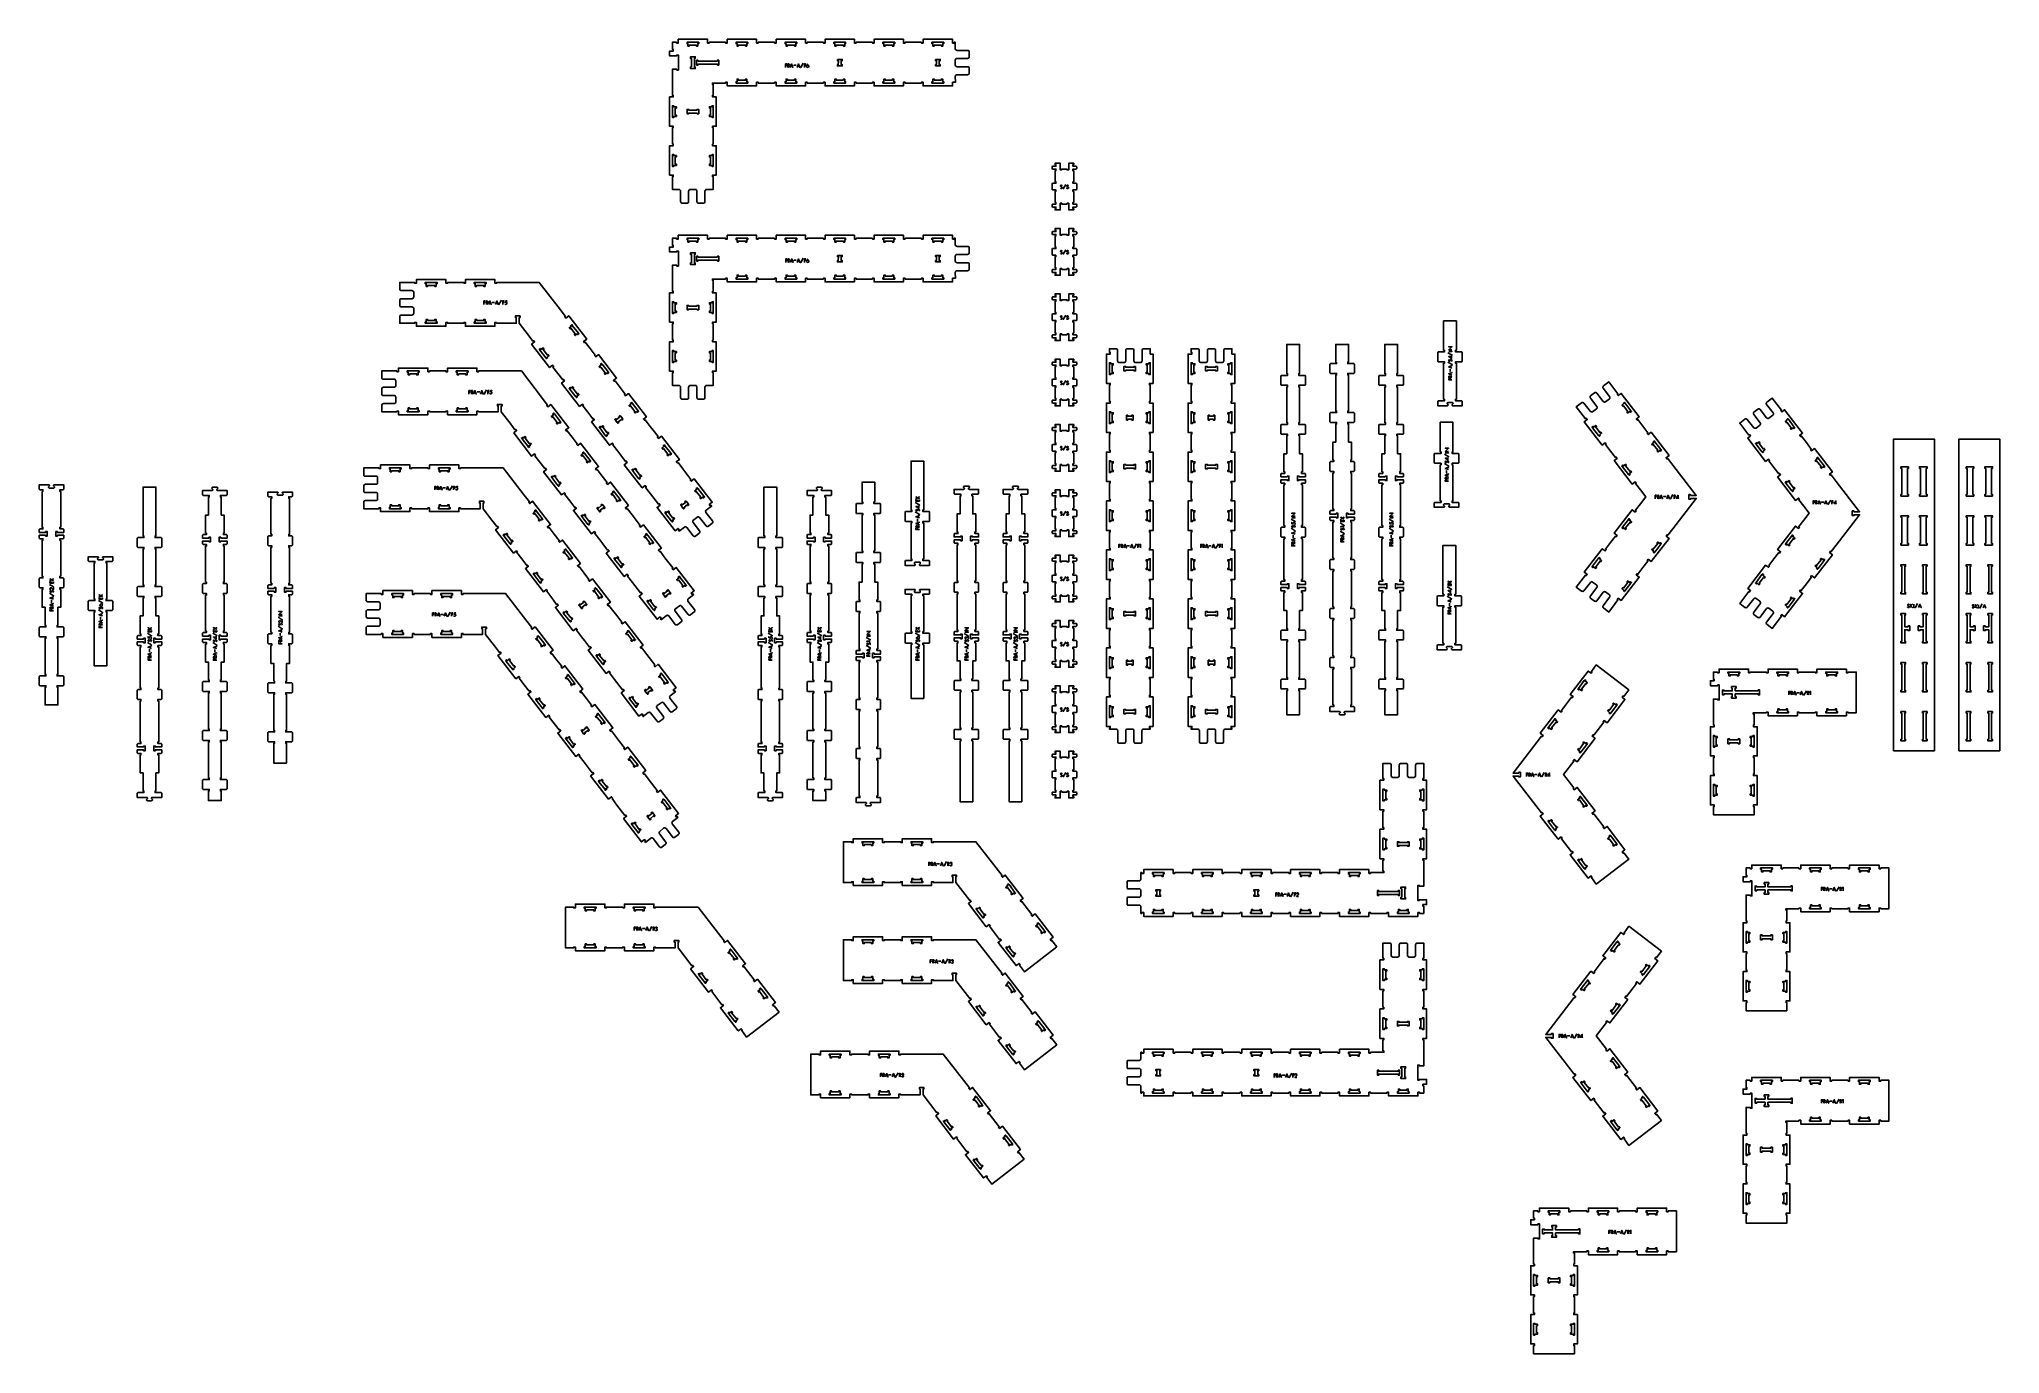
# Model space of a CAD drawing. Extents: x -5375 to 6625, y -4346 to 3702.
import ezdxf

# ---------------------------------------------------------------- set-up
doc = ezdxf.new("R2010")
doc.units = 0

msp = doc.modelspace()

# ---------------------------------------------------------------- linework, layer by layer
at = {"layer": 'Cuts', "color": 4}
for points in [[(-1404, 3684), (-1410, 3684), (-1410, 3676), (-1404, 3676), (-1404, 3666), (-1404, 3660), (-1396, 3660), (-1396, 3666), (-1352, 3666), (-1352, 3660), (-1344, 3660), (-1344, 3666), (-1344, 3676), (-1338, 3676), (-1338, 3684), (-1344, 3684)], [(-1104, 3684), (-1110, 3684), (-1110, 3676), (-1104, 3676), (-1104, 3666), (-1104, 3660), (-1096, 3660), (-1096, 3666), (-1052, 3666), (-1052, 3660), (-1044, 3660), (-1044, 3666), (-1044, 3676), (-1038, 3676), (-1038, 3684), (-1044, 3684)], [(-804, 3684), (-810, 3684), (-810, 3676), (-804, 3676), (-804, 3666), (-804, 3660), (-796, 3660), (-796, 3666), (-752, 3666), (-752, 3660), (-744, 3660), (-744, 3666), (-744, 3676), (-738, 3676), (-738, 3684), (-744, 3684)], [(-505, 3684), (-511, 3684), (-511, 3676), (-505, 3676), (-505, 3666), (-505, 3660), (-497, 3660), (-497, 3666), (-453, 3666), (-453, 3660), (-445, 3660), (-445, 3666), (-445, 3676), (-439, 3676), (-439, 3684), (-445, 3684)], [(-205, 3684), (-211, 3684), (-211, 3676), (-205, 3676), (-205, 3666), (-205, 3660), (-197, 3660), (-197, 3666), (-153, 3666), (-153, 3660), (-145, 3660), (-145, 3666), (-145, 3676), (-139, 3676), (-139, 3684), (-145, 3684)], [(95, 3684), (89, 3684), (89, 3676), (95, 3676), (95, 3666), (95, 3660), (103, 3660), (103, 3666), (147, 3666), (147, 3660), (155, 3660), (155, 3666), (155, 3676), (161, 3676), (161, 3684), (155, 3684)], [(-1383, 3533), (-1388, 3533), (-1388, 3523), (-1360, 3523), (-1360, 3533), (-1365, 3533), (-1365, 3585), (-1360, 3585), (-1360, 3595), (-1388, 3595), (-1388, 3585), (-1383, 3585)], [(-1224, 3544), (-1216, 3544), (-1216, 3550), (-1216, 3568), (-1216, 3574), (-1224, 3574), (-1224, 3568), (-1343, 3568), (-1343, 3574), (-1351, 3574), (-1351, 3568), (-1351, 3550), (-1351, 3544), (-1343, 3544), (-1343, 3550), (-1224, 3550)], [(-489, 3579), (-484, 3579), (-466, 3579), (-460, 3579), (-460, 3571), (-466, 3571), (-466, 3547), (-460, 3547), (-460, 3539), (-466, 3539), (-484, 3539), (-489, 3539), (-489, 3547), (-484, 3547), (-483, 3571), (-489, 3571)], [(111, 3579), (116, 3579), (134, 3579), (140, 3579), (140, 3571), (134, 3571), (134, 3547), (140, 3547), (140, 3539), (134, 3539), (116, 3539), (111, 3539), (111, 3547), (116, 3547), (117, 3571), (111, 3571)], [(-1044, 3434), (-1038, 3434), (-1038, 3442), (-1044, 3442), (-1044, 3452), (-1044, 3458), (-1052, 3458), (-1052, 3452), (-1096, 3452), (-1096, 3458), (-1104, 3458), (-1104, 3452), (-1104, 3442), (-1110, 3442), (-1110, 3434), (-1104, 3434)], [(-744, 3434), (-738, 3434), (-738, 3442), (-744, 3442), (-744, 3452), (-744, 3458), (-752, 3458), (-752, 3452), (-796, 3452), (-796, 3458), (-804, 3458), (-804, 3452), (-804, 3442), (-810, 3442), (-810, 3434), (-804, 3434)], [(-445, 3434), (-439, 3434), (-439, 3442), (-445, 3442), (-445, 3452), (-445, 3458), (-453, 3458), (-453, 3452), (-497, 3452), (-497, 3458), (-505, 3458), (-505, 3452), (-505, 3442), (-511, 3442), (-511, 3434), (-505, 3434)], [(-145, 3434), (-139, 3434), (-139, 3442), (-145, 3442), (-145, 3452), (-145, 3458), (-153, 3458), (-153, 3452), (-197, 3452), (-197, 3458), (-205, 3458), (-205, 3452), (-205, 3442), (-211, 3442), (-211, 3434), (-205, 3434)], [(155, 3434), (161, 3434), (161, 3442), (155, 3442), (155, 3452), (155, 3458), (147, 3458), (147, 3452), (103, 3452), (103, 3458), (95, 3458), (95, 3452), (95, 3442), (89, 3442), (89, 3434), (95, 3434)], [(-1499, 3230), (-1499, 3224), (-1491, 3224), (-1491, 3230), (-1482, 3230), (-1475, 3230), (-1475, 3238), (-1482, 3238), (-1482, 3281), (-1475, 3281), (-1475, 3289), (-1482, 3289), (-1491, 3289), (-1491, 3295), (-1499, 3295), (-1499, 3289)], [(-1400, 3268), (-1400, 3273), (-1410, 3273), (-1410, 3246), (-1400, 3246), (-1400, 3250), (-1348, 3250), (-1348, 3246), (-1338, 3246), (-1338, 3273), (-1348, 3273), (-1348, 3268)], [(-1249, 3289), (-1249, 3295), (-1257, 3295), (-1257, 3289), (-1267, 3289), (-1273, 3289), (-1273, 3281), (-1267, 3281), (-1267, 3238), (-1273, 3238), (-1273, 3230), (-1267, 3230), (-1257, 3230), (-1257, 3224), (-1249, 3224), (-1249, 3230)], [(-1499, 2930), (-1499, 2924), (-1491, 2924), (-1491, 2930), (-1482, 2930), (-1475, 2930), (-1475, 2938), (-1482, 2938), (-1482, 2982), (-1475, 2982), (-1475, 2990), (-1482, 2990), (-1491, 2990), (-1491, 2996), (-1499, 2996), (-1499, 2990)], [(-1249, 2990), (-1249, 2996), (-1257, 2996), (-1257, 2990), (-1267, 2990), (-1273, 2990), (-1273, 2982), (-1267, 2982), (-1267, 2938), (-1273, 2938), (-1273, 2930), (-1267, 2930), (-1257, 2930), (-1257, 2924), (-1249, 2924), (-1249, 2930)], [(-1404, 2484), (-1410, 2484), (-1410, 2476), (-1404, 2476), (-1404, 2466), (-1404, 2460), (-1396, 2460), (-1396, 2466), (-1352, 2466), (-1352, 2460), (-1344, 2460), (-1344, 2466), (-1344, 2476), (-1338, 2476), (-1338, 2484), (-1344, 2484)], [(-1104, 2484), (-1110, 2484), (-1110, 2476), (-1104, 2476), (-1104, 2466), (-1104, 2460), (-1096, 2460), (-1096, 2466), (-1052, 2466), (-1052, 2460), (-1044, 2460), (-1044, 2466), (-1044, 2476), (-1038, 2476), (-1038, 2484), (-1044, 2484)], [(-804, 2484), (-810, 2484), (-810, 2476), (-804, 2476), (-804, 2466), (-804, 2460), (-796, 2460), (-796, 2466), (-752, 2466), (-752, 2460), (-744, 2460), (-744, 2466), (-744, 2476), (-738, 2476), (-738, 2484), (-744, 2484)], [(-505, 2484), (-511, 2484), (-511, 2476), (-505, 2476), (-505, 2466), (-505, 2460), (-497, 2460), (-497, 2466), (-453, 2466), (-453, 2460), (-445, 2460), (-445, 2466), (-445, 2476), (-439, 2476), (-439, 2484), (-445, 2484)], [(-205, 2484), (-211, 2484), (-211, 2476), (-205, 2476), (-205, 2466), (-205, 2460), (-197, 2460), (-197, 2466), (-153, 2466), (-153, 2460), (-145, 2460), (-145, 2466), (-145, 2476), (-139, 2476), (-139, 2484), (-145, 2484)], [(95, 2484), (89, 2484), (89, 2476), (95, 2476), (95, 2466), (95, 2460), (103, 2460), (103, 2466), (147, 2466), (147, 2460), (155, 2460), (155, 2466), (155, 2476), (161, 2476), (161, 2484), (155, 2484)], [(-1383, 2333), (-1388, 2333), (-1388, 2323), (-1360, 2323), (-1360, 2333), (-1365, 2333), (-1365, 2385), (-1360, 2385), (-1360, 2395), (-1388, 2395), (-1388, 2385), (-1383, 2385)], [(-1224, 2344), (-1216, 2344), (-1216, 2350), (-1216, 2368), (-1216, 2374), (-1224, 2374), (-1224, 2368), (-1343, 2368), (-1343, 2374), (-1351, 2374), (-1351, 2368), (-1351, 2350), (-1351, 2344), (-1343, 2344), (-1343, 2350), (-1224, 2350)], [(-489, 2379), (-484, 2379), (-466, 2379), (-460, 2379), (-460, 2371), (-466, 2371), (-466, 2347), (-460, 2347), (-460, 2339), (-466, 2339), (-484, 2339), (-489, 2339), (-489, 2347), (-484, 2347), (-483, 2371), (-489, 2371)], [(111, 2379), (116, 2379), (134, 2379), (140, 2379), (140, 2371), (134, 2371), (134, 2347), (140, 2347), (140, 2339), (134, 2339), (116, 2339), (111, 2339), (111, 2347), (116, 2347), (117, 2371), (111, 2371)], [(-3006, 2213), (-3012, 2213), (-3012, 2205), (-3006, 2205), (-3006, 2195), (-3006, 2189), (-2998, 2189), (-2998, 2195), (-2954, 2195), (-2954, 2189), (-2946, 2189), (-2946, 2195), (-2946, 2205), (-2940, 2205), (-2940, 2213), (-2946, 2213)], [(-2706, 2213), (-2712, 2213), (-2712, 2205), (-2706, 2205), (-2706, 2195), (-2706, 2189), (-2698, 2189), (-2698, 2195), (-2654, 2195), (-2654, 2189), (-2646, 2189), (-2646, 2195), (-2646, 2205), (-2640, 2205), (-2640, 2213), (-2646, 2213)], [(-1044, 2234), (-1038, 2234), (-1038, 2242), (-1044, 2242), (-1044, 2252), (-1044, 2258), (-1052, 2258), (-1052, 2252), (-1096, 2252), (-1096, 2258), (-1104, 2258), (-1104, 2252), (-1104, 2242), (-1110, 2242), (-1110, 2234), (-1104, 2234)], [(-744, 2234), (-738, 2234), (-738, 2242), (-744, 2242), (-744, 2252), (-744, 2258), (-752, 2258), (-752, 2252), (-796, 2252), (-796, 2258), (-804, 2258), (-804, 2252), (-804, 2242), (-810, 2242), (-810, 2234), (-804, 2234)], [(-445, 2234), (-439, 2234), (-439, 2242), (-445, 2242), (-445, 2252), (-445, 2258), (-453, 2258), (-453, 2252), (-497, 2252), (-497, 2258), (-505, 2258), (-505, 2252), (-505, 2242), (-511, 2242), (-511, 2234), (-505, 2234)], [(-145, 2234), (-139, 2234), (-139, 2242), (-145, 2242), (-145, 2252), (-145, 2258), (-153, 2258), (-153, 2252), (-197, 2252), (-197, 2258), (-205, 2258), (-205, 2252), (-205, 2242), (-211, 2242), (-211, 2234), (-205, 2234)], [(155, 2234), (161, 2234), (161, 2242), (155, 2242), (155, 2252), (155, 2258), (147, 2258), (147, 2252), (103, 2252), (103, 2258), (95, 2258), (95, 2252), (95, 2242), (89, 2242), (89, 2234), (95, 2234)], [(-1499, 2030), (-1499, 2024), (-1491, 2024), (-1491, 2030), (-1482, 2030), (-1475, 2030), (-1475, 2038), (-1482, 2038), (-1482, 2081), (-1475, 2081), (-1475, 2089), (-1482, 2089), (-1491, 2089), (-1491, 2095), (-1499, 2095), (-1499, 2089)], [(-1400, 2068), (-1400, 2073), (-1410, 2073), (-1410, 2046), (-1400, 2046), (-1400, 2050), (-1348, 2050), (-1348, 2046), (-1338, 2046), (-1338, 2073), (-1348, 2073), (-1348, 2068)], [(-1249, 2089), (-1249, 2095), (-1257, 2095), (-1257, 2089), (-1267, 2089), (-1273, 2089), (-1273, 2081), (-1267, 2081), (-1267, 2038), (-1273, 2038), (-1273, 2030), (-1267, 2030), (-1257, 2030), (-1257, 2024), (-1249, 2024), (-1249, 2030)], [(-2946, 1963), (-2940, 1963), (-2940, 1971), (-2946, 1971), (-2946, 1981), (-2946, 1987), (-2954, 1987), (-2954, 1981), (-2998, 1981), (-2998, 1987), (-3006, 1987), (-3006, 1981), (-3006, 1971), (-3012, 1971), (-3012, 1963), (-3006, 1963)], [(-2646, 1963), (-2640, 1963), (-2640, 1971), (-2646, 1971), (-2646, 1981), (-2646, 1987), (-2654, 1987), (-2654, 1981), (-2698, 1981), (-2698, 1987), (-2706, 1987), (-2706, 1981), (-2706, 1971), (-2712, 1971), (-2712, 1963), (-2706, 1963)], [(-2112, 1950), (-2115, 1955), (-2122, 1950), (-2118, 1946), (-2126, 1939), (-2131, 1936), (-2126, 1929), (-2121, 1933), (-2094, 1898), (-2099, 1895), (-2094, 1888), (-2090, 1892), (-2082, 1898), (-2078, 1893), (-2072, 1898), (-2075, 1903)], [(-2273, 1750), (-2270, 1746), (-2263, 1751), (-2267, 1755), (-2259, 1761), (-2254, 1765), (-2259, 1771), (-2264, 1768), (-2291, 1803), (-2286, 1806), (-2291, 1813), (-2296, 1809), (-2304, 1803), (-2307, 1808), (-2314, 1803), (-2310, 1798)], [(-1929, 1713), (-1933, 1717), (-1939, 1713), (-1935, 1708), (-1943, 1702), (-1948, 1698), (-1943, 1692), (-1938, 1695), (-1911, 1660), (-1916, 1657), (-1911, 1650), (-1907, 1654), (-1899, 1660), (-1895, 1655), (-1889, 1660), (-1892, 1665)], [(-1499, 1730), (-1499, 1724), (-1491, 1724), (-1491, 1730), (-1482, 1730), (-1475, 1730), (-1475, 1738), (-1482, 1738), (-1482, 1782), (-1475, 1782), (-1475, 1790), (-1482, 1790), (-1491, 1790), (-1491, 1796), (-1499, 1796), (-1499, 1790)], [(-1249, 1790), (-1249, 1796), (-1257, 1796), (-1257, 1790), (-1267, 1790), (-1273, 1790), (-1273, 1782), (-1267, 1782), (-1267, 1738), (-1273, 1738), (-1273, 1730), (-1267, 1730), (-1257, 1730), (-1257, 1724), (-1249, 1724), (-1249, 1730)], [(1175, 1715), (1175, 1721), (1183, 1721), (1183, 1715), (1193, 1715), (1199, 1715), (1199, 1707), (1193, 1707), (1193, 1663), (1199, 1663), (1199, 1655), (1193, 1655), (1183, 1655), (1183, 1649), (1175, 1649), (1175, 1655)], [(1336, 1699), (1326, 1699), (1326, 1694), (1274, 1694), (1274, 1699), (1264, 1699), (1264, 1671), (1274, 1671), (1274, 1676), (1326, 1676), (1326, 1671), (1336, 1671)], [(1425, 1655), (1425, 1649), (1417, 1649), (1417, 1655), (1407, 1655), (1401, 1655), (1401, 1663), (1407, 1663), (1407, 1707), (1401, 1707), (1401, 1715), (1407, 1715), (1417, 1715), (1417, 1721), (1425, 1721), (1425, 1715)], [(1675, 1715), (1675, 1721), (1683, 1721), (1683, 1715), (1693, 1715), (1699, 1715), (1699, 1707), (1693, 1707), (1693, 1663), (1699, 1663), (1699, 1655), (1693, 1655), (1683, 1655), (1683, 1649), (1675, 1649), (1675, 1655)], [(1836, 1699), (1826, 1699), (1826, 1694), (1774, 1694), (1774, 1699), (1764, 1699), (1764, 1671), (1774, 1671), (1774, 1676), (1826, 1676), (1826, 1671), (1836, 1671)], [(1925, 1655), (1925, 1649), (1917, 1649), (1917, 1655), (1907, 1655), (1901, 1655), (1901, 1663), (1907, 1663), (1907, 1707), (1901, 1707), (1901, 1715), (1907, 1715), (1917, 1715), (1917, 1721), (1925, 1721), (1925, 1715)], [(-3116, 1671), (-3122, 1671), (-3122, 1663), (-3116, 1663), (-3116, 1653), (-3116, 1647), (-3108, 1647), (-3108, 1653), (-3064, 1653), (-3064, 1647), (-3056, 1647), (-3056, 1653), (-3056, 1663), (-3050, 1663), (-3050, 1671), (-3056, 1671)], [(-2816, 1671), (-2822, 1671), (-2822, 1663), (-2816, 1663), (-2816, 1653), (-2816, 1647), (-2808, 1647), (-2808, 1653), (-2764, 1653), (-2764, 1647), (-2756, 1647), (-2756, 1653), (-2756, 1663), (-2750, 1663), (-2750, 1671), (-2756, 1671)], [(-2091, 1513), (-2087, 1508), (-2081, 1513), (-2084, 1518), (-2076, 1524), (-2071, 1527), (-2076, 1534), (-2081, 1530), (-2108, 1565), (-2103, 1568), (-2108, 1575), (-2113, 1571), (-2121, 1565), (-2124, 1570), (-2131, 1565), (-2127, 1560)], [(-3056, 1421), (-3050, 1421), (-3050, 1429), (-3056, 1429), (-3056, 1439), (-3056, 1445), (-3064, 1445), (-3064, 1439), (-3108, 1439), (-3108, 1445), (-3116, 1445), (-3116, 1439), (-3116, 1429), (-3122, 1429), (-3122, 1421), (-3116, 1421)], [(-2756, 1421), (-2750, 1421), (-2750, 1429), (-2756, 1429), (-2756, 1439), (-2756, 1445), (-2764, 1445), (-2764, 1439), (-2808, 1439), (-2808, 1445), (-2816, 1445), (-2816, 1439), (-2816, 1429), (-2822, 1429), (-2822, 1421), (-2816, 1421)], [(-1746, 1475), (-1750, 1480), (-1756, 1475), (-1752, 1470), (-1760, 1464), (-1765, 1460), (-1760, 1454), (-1755, 1458), (-1729, 1423), (-1733, 1419), (-1728, 1413), (-1724, 1416), (-1716, 1422), (-1712, 1418), (-1706, 1423), (-1709, 1427)], [(4331, 1476), (4327, 1480), (4321, 1475), (4324, 1471), (4317, 1465), (4312, 1461), (4317, 1455), (4321, 1458), (4348, 1423), (4343, 1420), (4348, 1413), (4353, 1417), (4361, 1423), (4365, 1418), (4371, 1423), (4367, 1428)], [(-2222, 1408), (-2225, 1413), (-2232, 1408), (-2228, 1403), (-2236, 1397), (-2241, 1393), (-2236, 1387), (-2231, 1391), (-2204, 1356), (-2209, 1352), (-2204, 1346), (-2200, 1349), (-2192, 1356), (-2188, 1351), (-2182, 1356), (-2185, 1360)], [(-1908, 1275), (-1904, 1270), (-1898, 1275), (-1901, 1280), (-1893, 1286), (-1889, 1289), (-1893, 1296), (-1898, 1292), (-1925, 1327), (-1920, 1331), (-1925, 1337), (-1930, 1333), (-1938, 1327), (-1941, 1332), (-1948, 1327), (-1944, 1322)], [(-1820, 1399), (-1816, 1394), (-1805, 1380), (-1802, 1375), (-1808, 1370), (-1812, 1375), (-1831, 1360), (-1827, 1356), (-1834, 1351), (-1837, 1356), (-1848, 1370), (-1852, 1375), (-1845, 1379), (-1842, 1375), (-1823, 1389), (-1826, 1394)], [(1175, 1415), (1175, 1421), (1183, 1421), (1183, 1415), (1193, 1415), (1199, 1415), (1199, 1407), (1193, 1407), (1193, 1363), (1199, 1363), (1199, 1355), (1193, 1355), (1183, 1355), (1183, 1349), (1175, 1349), (1175, 1355)], [(1280, 1400), (1280, 1394), (1280, 1376), (1280, 1370), (1288, 1370), (1288, 1376), (1312, 1376), (1312, 1370), (1320, 1370), (1320, 1376), (1320, 1394), (1320, 1400), (1312, 1400), (1312, 1394), (1288, 1394), (1288, 1400)], [(1425, 1355), (1425, 1349), (1417, 1349), (1417, 1355), (1407, 1355), (1401, 1355), (1401, 1363), (1407, 1363), (1407, 1407), (1401, 1407), (1401, 1415), (1407, 1415), (1417, 1415), (1417, 1421), (1425, 1421), (1425, 1415)], [(1675, 1415), (1675, 1421), (1683, 1421), (1683, 1415), (1693, 1415), (1699, 1415), (1699, 1407), (1693, 1407), (1693, 1363), (1699, 1363), (1699, 1355), (1693, 1355), (1683, 1355), (1683, 1349), (1675, 1349), (1675, 1355)], [(1780, 1400), (1780, 1394), (1780, 1376), (1780, 1370), (1788, 1370), (1788, 1376), (1812, 1376), (1812, 1370), (1820, 1370), (1820, 1376), (1820, 1394), (1820, 1400), (1812, 1400), (1812, 1394), (1788, 1394), (1788, 1400)], [(1925, 1355), (1925, 1349), (1917, 1349), (1917, 1355), (1907, 1355), (1901, 1355), (1901, 1363), (1907, 1363), (1907, 1407), (1901, 1407), (1901, 1415), (1907, 1415), (1917, 1415), (1917, 1421), (1925, 1421), (1925, 1415)], [(4169, 1276), (4173, 1271), (4179, 1276), (4176, 1280), (4183, 1287), (4188, 1290), (4183, 1297), (4179, 1293), (4152, 1328), (4157, 1331), (4152, 1338), (4147, 1334), (4139, 1328), (4135, 1333), (4129, 1328), (4133, 1323)], [(5331, 1376), (5327, 1380), (5321, 1375), (5324, 1371), (5317, 1365), (5312, 1361), (5317, 1355), (5321, 1358), (5348, 1323), (5343, 1320), (5348, 1313), (5353, 1317), (5361, 1323), (5365, 1318), (5371, 1323), (5367, 1328)], [(-2383, 1208), (-2380, 1203), (-2373, 1208), (-2377, 1213), (-2369, 1219), (-2364, 1223), (-2369, 1229), (-2374, 1225), (-2401, 1260), (-2396, 1264), (-2401, 1270), (-2406, 1266), (-2414, 1260), (-2417, 1265), (-2424, 1260), (-2420, 1256)], [(-1545, 1213), (-1548, 1218), (-1555, 1213), (-1551, 1208), (-1559, 1202), (-1564, 1199), (-1559, 1192), (-1554, 1196), (-1527, 1161), (-1532, 1157), (-1527, 1151), (-1523, 1155), (-1515, 1161), (-1511, 1156), (-1505, 1161), (-1508, 1166)], [(4514, 1238), (4510, 1243), (4504, 1238), (4507, 1233), (4499, 1227), (4495, 1223), (4500, 1217), (4504, 1220), (4531, 1186), (4526, 1182), (4531, 1176), (4536, 1179), (4544, 1185), (4548, 1181), (4554, 1185), (4550, 1190)], [(5169, 1176), (5173, 1171), (5179, 1176), (5176, 1180), (5183, 1187), (5188, 1190), (5183, 1197), (5179, 1193), (5152, 1228), (5157, 1231), (5152, 1238), (5147, 1234), (5139, 1228), (5135, 1233), (5129, 1228), (5133, 1223)], [(-2039, 1170), (-2043, 1175), (-2049, 1170), (-2045, 1165), (-2053, 1159), (-2058, 1156), (-2053, 1149), (-2048, 1153), (-2021, 1118), (-2026, 1114), (-2021, 1108), (-2017, 1112), (-2009, 1118), (-2005, 1113), (-1999, 1118), (-2002, 1123)], [(1175, 1115), (1175, 1121), (1183, 1121), (1183, 1115), (1193, 1115), (1199, 1115), (1199, 1107), (1193, 1107), (1193, 1063), (1199, 1063), (1199, 1055), (1193, 1055), (1183, 1055), (1183, 1049), (1175, 1049), (1175, 1055)], [(1274, 1094), (1274, 1099), (1264, 1099), (1264, 1071), (1274, 1071), (1274, 1076), (1326, 1076), (1326, 1071), (1336, 1071), (1336, 1099), (1326, 1099), (1326, 1094)], [(1425, 1055), (1425, 1049), (1417, 1049), (1417, 1055), (1407, 1055), (1401, 1055), (1401, 1063), (1407, 1063), (1407, 1107), (1401, 1107), (1401, 1115), (1407, 1115), (1417, 1115), (1417, 1121), (1425, 1121), (1425, 1115)], [(1675, 1115), (1675, 1121), (1683, 1121), (1683, 1115), (1693, 1115), (1699, 1115), (1699, 1107), (1693, 1107), (1693, 1063), (1699, 1063), (1699, 1055), (1693, 1055), (1683, 1055), (1683, 1049), (1675, 1049), (1675, 1055)], [(1774, 1094), (1774, 1099), (1764, 1099), (1764, 1071), (1774, 1071), (1774, 1076), (1826, 1076), (1826, 1071), (1836, 1071), (1836, 1099), (1826, 1099), (1826, 1094)], [(1925, 1055), (1925, 1049), (1917, 1049), (1917, 1055), (1907, 1055), (1901, 1055), (1901, 1063), (1907, 1063), (1907, 1107), (1901, 1107), (1901, 1115), (1907, 1115), (1917, 1115), (1917, 1121), (1925, 1121), (1925, 1115)], [(4352, 1038), (4356, 1033), (4362, 1038), (4358, 1043), (4366, 1049), (4371, 1052), (4366, 1059), (4362, 1055), (4335, 1090), (4339, 1094), (4335, 1100), (4330, 1096), (4322, 1090), (4318, 1095), (4312, 1090), (4316, 1085)], [(5514, 1138), (5510, 1143), (5504, 1138), (5507, 1133), (5499, 1127), (5495, 1123), (5500, 1117), (5504, 1120), (5531, 1086), (5526, 1082), (5531, 1076), (5536, 1079), (5544, 1085), (5548, 1081), (5554, 1085), (5550, 1090)], [(6020, 1085), (6066, 1085), (6066, 1075), (6061, 1075), (6061, 915), (6066, 915), (6066, 905), (6020, 905), (6020, 915), (6025, 915), (6025, 1075), (6020, 1075)], [(6134, 1075), (6134, 1085), (6180, 1085), (6180, 1075), (6175, 1075), (6175, 915), (6180, 915), (6180, 905), (6134, 905), (6134, 915), (6139, 915), (6139, 1075)], [(6420, 1085), (6466, 1085), (6466, 1075), (6461, 1075), (6461, 915), (6466, 915), (6466, 905), (6420, 905), (6420, 915), (6425, 915), (6425, 1075), (6420, 1075)], [(6534, 1075), (6534, 1085), (6580, 1085), (6580, 1075), (6575, 1075), (6575, 915), (6580, 915), (6580, 905), (6534, 905), (6534, 915), (6539, 915), (6539, 1075)], [(-3226, 1078), (-3232, 1078), (-3232, 1070), (-3226, 1070), (-3226, 1060), (-3226, 1054), (-3218, 1054), (-3218, 1060), (-3174, 1060), (-3174, 1054), (-3166, 1054), (-3166, 1060), (-3166, 1070), (-3160, 1070), (-3160, 1078), (-3166, 1078)], [(-2926, 1078), (-2932, 1078), (-2932, 1070), (-2926, 1070), (-2926, 1060), (-2926, 1054), (-2918, 1054), (-2918, 1060), (-2874, 1060), (-2874, 1054), (-2866, 1054), (-2866, 1060), (-2866, 1070), (-2860, 1070), (-2860, 1078), (-2866, 1078)], [(-2200, 970), (-2197, 965), (-2190, 970), (-2194, 975), (-2186, 981), (-2181, 985), (-2186, 991), (-2191, 987), (-2218, 1022), (-2213, 1026), (-2218, 1032), (-2223, 1029), (-2231, 1023), (-2234, 1027), (-2241, 1022), (-2237, 1018)], [(-1706, 1013), (-1703, 1009), (-1696, 1013), (-1700, 1018), (-1692, 1024), (-1687, 1028), (-1692, 1034), (-1697, 1031), (-1724, 1065), (-1719, 1069), (-1724, 1075), (-1729, 1072), (-1737, 1066), (-1740, 1070), (-1747, 1066), (-1743, 1061)], [(5352, 938), (5356, 933), (5362, 938), (5358, 943), (5366, 949), (5371, 952), (5366, 959), (5362, 955), (5335, 990), (5339, 994), (5335, 1000), (5330, 996), (5322, 990), (5318, 995), (5312, 990), (5316, 985)], [(-3166, 828), (-3160, 828), (-3160, 836), (-3166, 836), (-3166, 846), (-3166, 852), (-3174, 852), (-3174, 846), (-3218, 846), (-3218, 852), (-3226, 852), (-3226, 846), (-3226, 836), (-3232, 836), (-3232, 828), (-3226, 828)], [(-2866, 828), (-2860, 828), (-2860, 836), (-2866, 836), (-2866, 846), (-2866, 852), (-2874, 852), (-2874, 846), (-2918, 846), (-2918, 852), (-2926, 852), (-2926, 846), (-2926, 836), (-2932, 836), (-2932, 828), (-2926, 828)], [(-1930, 856), (-1926, 852), (-1915, 837), (-1912, 833), (-1918, 828), (-1922, 833), (-1941, 818), (-1937, 813), (-1944, 808), (-1947, 813), (-1958, 827), (-1962, 832), (-1955, 837), (-1952, 832), (-1933, 847), (-1936, 852)], [(-1856, 932), (-1860, 937), (-1866, 932), (-1862, 927), (-1870, 921), (-1875, 918), (-1870, 911), (-1865, 915), (-1839, 880), (-1843, 877), (-1838, 870), (-1834, 874), (-1826, 880), (-1822, 875), (-1816, 880), (-1819, 885)], [(-1418, 876), (-1414, 871), (-1403, 857), (-1399, 852), (-1406, 847), (-1409, 852), (-1428, 837), (-1425, 832), (-1431, 827), (-1435, 832), (-1446, 847), (-1449, 851), (-1443, 856), (-1439, 851), (-1420, 866), (-1424, 871)], [(-1344, 952), (-1347, 956), (-1354, 952), (-1350, 947), (-1358, 941), (-1363, 937), (-1358, 931), (-1353, 934), (-1326, 899), (-1331, 896), (-1326, 889), (-1321, 893), (-1313, 899), (-1310, 894), (-1303, 899), (-1307, 904)], [(-2333, 815), (-2336, 820), (-2343, 815), (-2339, 810), (-2347, 804), (-2352, 800), (-2347, 794), (-2342, 798), (-2315, 763), (-2320, 759), (-2315, 753), (-2310, 756), (-2302, 762), (-2299, 758), (-2292, 763), (-2296, 767)], [(-2018, 732), (-2014, 728), (-2008, 733), (-2011, 737), (-2003, 743), (-1999, 747), (-2003, 753), (-2008, 750), (-2035, 785), (-2030, 788), (-2035, 795), (-2040, 791), (-2048, 785), (-2051, 790), (-2058, 785), (-2054, 780)], [(-1505, 752), (-1501, 747), (-1495, 752), (-1499, 757), (-1491, 763), (-1486, 766), (-1491, 773), (-1496, 769), (-1523, 804), (-1518, 808), (-1523, 814), (-1527, 810), (-1535, 804), (-1539, 809), (-1545, 804), (-1542, 799)], [(1175, 815), (1175, 821), (1183, 821), (1183, 815), (1193, 815), (1199, 815), (1199, 807), (1193, 807), (1193, 763), (1199, 763), (1199, 755), (1193, 755), (1183, 755), (1183, 749), (1175, 749), (1175, 755)], [(1425, 755), (1425, 749), (1417, 749), (1417, 755), (1407, 755), (1401, 755), (1401, 763), (1407, 763), (1407, 807), (1401, 807), (1401, 815), (1407, 815), (1417, 815), (1417, 821), (1425, 821), (1425, 815)], [(1675, 815), (1675, 821), (1683, 821), (1683, 815), (1693, 815), (1699, 815), (1699, 807), (1693, 807), (1693, 763), (1699, 763), (1699, 755), (1693, 755), (1683, 755), (1683, 749), (1675, 749), (1675, 755)], [(1925, 755), (1925, 749), (1917, 749), (1917, 755), (1907, 755), (1901, 755), (1901, 763), (1907, 763), (1907, 807), (1901, 807), (1901, 815), (1907, 815), (1917, 815), (1917, 821), (1925, 821), (1925, 815)], [(4316, 715), (4312, 710), (4318, 705), (4322, 710), (4330, 704), (4335, 700), (4339, 706), (4335, 710), (4362, 745), (4366, 741), (4371, 748), (4366, 751), (4358, 757), (4362, 762), (4356, 767), (4352, 762)], [(6020, 785), (6066, 785), (6066, 775), (6061, 775), (6061, 615), (6066, 615), (6066, 605), (6020, 605), (6020, 615), (6025, 615), (6025, 775), (6020, 775)], [(6134, 775), (6134, 785), (6180, 785), (6180, 775), (6175, 775), (6175, 615), (6180, 615), (6180, 605), (6134, 605), (6134, 615), (6139, 615), (6139, 775)], [(6420, 785), (6466, 785), (6466, 775), (6461, 775), (6461, 615), (6466, 615), (6466, 605), (6420, 605), (6420, 615), (6425, 615), (6425, 775), (6420, 775)], [(6534, 775), (6534, 785), (6580, 785), (6580, 775), (6575, 775), (6575, 615), (6580, 615), (6580, 605), (6534, 605), (6534, 615), (6539, 615), (6539, 775)], [(-2494, 615), (-2491, 610), (-2484, 615), (-2488, 620), (-2480, 626), (-2475, 629), (-2480, 636), (-2485, 632), (-2512, 667), (-2507, 671), (-2512, 677), (-2517, 673), (-2525, 667), (-2528, 672), (-2535, 667), (-2531, 662)], [(-1655, 671), (-1658, 676), (-1665, 671), (-1661, 666), (-1669, 660), (-1674, 656), (-1669, 650), (-1664, 653), (-1637, 619), (-1642, 615), (-1637, 609), (-1632, 612), (-1625, 618), (-1621, 614), (-1615, 618), (-1618, 623)], [(4550, 610), (4554, 615), (4548, 619), (4544, 615), (4536, 621), (4531, 624), (4526, 618), (4531, 614), (4504, 580), (4500, 583), (4495, 577), (4499, 573), (4507, 567), (4504, 562), (4510, 557), (4514, 562)], [(5316, 615), (5312, 610), (5318, 605), (5322, 610), (5330, 604), (5335, 600), (5339, 606), (5335, 610), (5362, 645), (5366, 641), (5371, 648), (5366, 651), (5358, 657), (5362, 662), (5356, 667), (5352, 662)], [(-2150, 577), (-2153, 582), (-2160, 577), (-2156, 572), (-2164, 566), (-2169, 562), (-2164, 556), (-2159, 560), (-2132, 525), (-2137, 521), (-2132, 515), (-2128, 519), (-2120, 525), (-2116, 520), (-2110, 525), (-2113, 529)], [(-1816, 471), (-1813, 466), (-1806, 471), (-1810, 476), (-1802, 482), (-1797, 485), (-1802, 492), (-1807, 488), (-1834, 523), (-1829, 527), (-1834, 533), (-1839, 529), (-1847, 523), (-1850, 528), (-1857, 523), (-1853, 518)], [(1175, 515), (1175, 521), (1183, 521), (1183, 515), (1193, 515), (1199, 515), (1199, 507), (1193, 507), (1193, 463), (1199, 463), (1199, 455), (1193, 455), (1183, 455), (1183, 449), (1175, 449), (1175, 455)], [(1425, 455), (1425, 449), (1417, 449), (1417, 455), (1407, 455), (1401, 455), (1401, 463), (1407, 463), (1407, 507), (1401, 507), (1401, 515), (1407, 515), (1417, 515), (1417, 521), (1425, 521), (1425, 515)], [(1675, 515), (1675, 521), (1683, 521), (1683, 515), (1693, 515), (1699, 515), (1699, 507), (1693, 507), (1693, 463), (1699, 463), (1699, 455), (1693, 455), (1683, 455), (1683, 449), (1675, 449), (1675, 455)], [(1925, 455), (1925, 449), (1917, 449), (1917, 455), (1907, 455), (1901, 455), (1901, 463), (1907, 463), (1907, 507), (1901, 507), (1901, 515), (1907, 515), (1917, 515), (1917, 521), (1925, 521), (1925, 515)], [(4133, 477), (4129, 472), (4135, 467), (4139, 472), (4147, 466), (4152, 462), (4157, 469), (4152, 472), (4179, 507), (4183, 503), (4188, 510), (4183, 513), (4176, 520), (4179, 524), (4173, 529), (4169, 524)], [(5550, 510), (5554, 515), (5548, 519), (5544, 515), (5536, 521), (5531, 524), (5526, 518), (5531, 514), (5504, 480), (5500, 483), (5495, 477), (5499, 473), (5507, 467), (5504, 462), (5510, 457), (5514, 462)], [(6048, 316), (6048, 306), (6020, 306), (6020, 316), (6025, 316), (6025, 475), (6020, 475), (6020, 485), (6048, 485), (6048, 475), (6043, 475), (6043, 316)], [(6180, 485), (6180, 475), (6175, 475), (6175, 316), (6180, 316), (6180, 306), (6152, 306), (6152, 316), (6157, 316), (6157, 475), (6152, 475), (6152, 485)], [(6448, 316), (6448, 306), (6420, 306), (6420, 316), (6425, 316), (6425, 475), (6420, 475), (6420, 485), (6448, 485), (6448, 475), (6443, 475), (6443, 316)], [(6580, 485), (6580, 475), (6575, 475), (6575, 316), (6580, 316), (6580, 306), (6552, 306), (6552, 316), (6557, 316), (6557, 475), (6552, 475), (6552, 485)], [(-2311, 377), (-2308, 372), (-2301, 377), (-2305, 382), (-2297, 388), (-2292, 392), (-2297, 398), (-2302, 394), (-2329, 429), (-2324, 433), (-2329, 439), (-2334, 436), (-2342, 429), (-2345, 434), (-2352, 429), (-2348, 425)], [(-1454, 409), (-1457, 414), (-1464, 409), (-1460, 404), (-1468, 398), (-1473, 395), (-1468, 388), (-1463, 392), (-1436, 357), (-1441, 353), (-1436, 347), (-1431, 351), (-1423, 357), (-1420, 352), (-1413, 357), (-1417, 362)], [(4367, 372), (4371, 377), (4365, 382), (4361, 377), (4353, 383), (4348, 387), (4343, 380), (4348, 377), (4321, 342), (4317, 345), (4312, 339), (4317, 335), (4324, 329), (4321, 325), (4327, 320), (4331, 324)], [(5133, 377), (5129, 372), (5135, 367), (5139, 372), (5147, 366), (5152, 362), (5157, 369), (5152, 372), (5179, 407), (5183, 403), (5188, 410), (5183, 413), (5176, 420), (5179, 424), (5173, 429), (5169, 424)], [(-3211, 308), (-3217, 308), (-3217, 300), (-3211, 300), (-3211, 290), (-3211, 284), (-3203, 284), (-3203, 290), (-3159, 290), (-3159, 284), (-3151, 284), (-3151, 290), (-3151, 300), (-3145, 300), (-3145, 308), (-3151, 308)], [(-2911, 308), (-2917, 308), (-2917, 300), (-2911, 300), (-2911, 290), (-2911, 284), (-2903, 284), (-2903, 290), (-2859, 290), (-2859, 284), (-2851, 284), (-2851, 290), (-2851, 300), (-2845, 300), (-2845, 308), (-2851, 308)], [(-2041, 263), (-2037, 259), (-2026, 244), (-2023, 240), (-2029, 235), (-2033, 239), (-2052, 225), (-2048, 220), (-2054, 215), (-2058, 220), (-2069, 234), (-2073, 239), (-2066, 244), (-2063, 239), (-2044, 254), (-2047, 258)], [(-1967, 339), (-1971, 344), (-1977, 339), (-1973, 334), (-1981, 328), (-1986, 325), (-1981, 318), (-1976, 322), (-1949, 287), (-1954, 283), (-1949, 277), (-1945, 281), (-1937, 287), (-1933, 282), (-1927, 287), (-1930, 292)], [(-1615, 209), (-1611, 204), (-1605, 209), (-1609, 214), (-1601, 220), (-1596, 224), (-1601, 230), (-1606, 227), (-1633, 261), (-1628, 265), (-1633, 271), (-1637, 268), (-1645, 262), (-1649, 266), (-1655, 262), (-1652, 257)], [(-1528, 333), (-1524, 328), (-1513, 314), (-1509, 309), (-1516, 305), (-1519, 309), (-1538, 295), (-1535, 290), (-1541, 285), (-1545, 290), (-1556, 304), (-1559, 309), (-1553, 314), (-1549, 309), (-1530, 324), (-1534, 328)], [(5367, 272), (5371, 277), (5365, 282), (5361, 277), (5353, 283), (5348, 287), (5343, 280), (5348, 277), (5321, 242), (5317, 245), (5312, 239), (5317, 235), (5324, 229), (5321, 225), (5327, 220), (5331, 224)], [(-2128, 139), (-2125, 135), (-2118, 139), (-2122, 144), (-2114, 150), (-2109, 154), (-2114, 160), (-2119, 157), (-2146, 191), (-2141, 195), (-2146, 201), (-2151, 198), (-2159, 192), (-2162, 196), (-2169, 192), (-2165, 187)], [(1175, 215), (1175, 221), (1183, 221), (1183, 215), (1193, 215), (1199, 215), (1199, 207), (1193, 207), (1193, 163), (1199, 163), (1199, 155), (1193, 155), (1183, 155), (1183, 149), (1175, 149), (1175, 155)], [(1274, 176), (1326, 176), (1326, 171), (1336, 171), (1336, 199), (1326, 199), (1326, 194), (1274, 194), (1274, 199), (1264, 199), (1264, 171), (1274, 171)], [(1425, 155), (1425, 149), (1417, 149), (1417, 155), (1407, 155), (1401, 155), (1401, 163), (1407, 163), (1407, 207), (1401, 207), (1401, 215), (1407, 215), (1417, 215), (1417, 221), (1425, 221), (1425, 215)], [(1675, 215), (1675, 221), (1683, 221), (1683, 215), (1693, 215), (1699, 215), (1699, 207), (1693, 207), (1693, 163), (1699, 163), (1699, 155), (1693, 155), (1683, 155), (1683, 149), (1675, 149), (1675, 155)], [(1774, 176), (1826, 176), (1826, 171), (1836, 171), (1836, 199), (1826, 199), (1826, 194), (1774, 194), (1774, 199), (1764, 199), (1764, 171), (1774, 171)], [(1925, 155), (1925, 149), (1917, 149), (1917, 155), (1907, 155), (1901, 155), (1901, 163), (1907, 163), (1907, 207), (1901, 207), (1901, 215), (1907, 215), (1917, 215), (1917, 221), (1925, 221), (1925, 215)], [(6020, 176), (6020, 186), (6048, 186), (6048, 176), (6043, 176), (6043, 105), (6064, 105), (6064, 110), (6074, 110), (6074, 82), (6064, 82), (6064, 87), (6043, 87), (6043, 15), (6048, 15), (6048, 6), (6020, 6), (6020, 15), (6025, 15), (6025, 176)], [(6126, 110), (6136, 110), (6136, 105), (6157, 105), (6157, 176), (6152, 176), (6152, 186), (6180, 186), (6180, 176), (6175, 176), (6175, 15), (6180, 15), (6180, 6), (6152, 6), (6152, 15), (6157, 15), (6157, 87), (6136, 87), (6136, 82), (6126, 82)], [(6420, 176), (6420, 186), (6448, 186), (6448, 176), (6443, 176), (6443, 105), (6464, 105), (6464, 110), (6474, 110), (6474, 82), (6464, 82), (6464, 87), (6443, 87), (6443, 15), (6448, 15), (6448, 6), (6420, 6), (6420, 15), (6425, 15), (6425, 176)], [(6526, 110), (6536, 110), (6536, 105), (6557, 105), (6557, 176), (6552, 176), (6552, 186), (6580, 186), (6580, 176), (6575, 176), (6575, 15), (6580, 15), (6580, 6), (6552, 6), (6552, 15), (6557, 15), (6557, 87), (6536, 87), (6536, 82), (6526, 82)], [(-3151, 58), (-3145, 58), (-3145, 66), (-3151, 66), (-3151, 76), (-3151, 82), (-3159, 82), (-3159, 76), (-3203, 76), (-3203, 82), (-3211, 82), (-3211, 76), (-3211, 66), (-3217, 66), (-3217, 58), (-3211, 58)], [(-2851, 58), (-2845, 58), (-2845, 66), (-2851, 66), (-2851, 76), (-2851, 82), (-2859, 82), (-2859, 76), (-2903, 76), (-2903, 82), (-2911, 82), (-2911, 76), (-2911, 66), (-2917, 66), (-2917, 58), (-2911, 58)], [(-2318, 45), (-2321, 50), (-2328, 45), (-2324, 40), (-2332, 34), (-2337, 31), (-2332, 24), (-2327, 28), (-2300, -7), (-2305, -10), (-2300, -17), (-2295, -13), (-2287, -7), (-2284, -12), (-2277, -7), (-2281, -2)], [(-1766, 78), (-1769, 82), (-1776, 78), (-1772, 73), (-1780, 67), (-1785, 63), (-1780, 57), (-1775, 60), (-1748, 25), (-1753, 22), (-1748, 15), (-1743, 19), (-1735, 25), (-1732, 20), (-1725, 25), (-1729, 30)], [(-2479, -155), (-2476, -159), (-2469, -155), (-2473, -150), (-2465, -144), (-2460, -140), (-2465, -134), (-2470, -137), (-2497, -102), (-2492, -99), (-2497, -92), (-2502, -96), (-2509, -102), (-2513, -97), (-2519, -102), (-2516, -107)], [(-1927, -122), (-1924, -127), (-1917, -122), (-1921, -117), (-1913, -111), (-1908, -108), (-1913, -101), (-1918, -105), (-1945, -70), (-1940, -66), (-1945, -60), (-1950, -64), (-1958, -70), (-1961, -65), (-1968, -70), (-1964, -75)], [(1175, -85), (1175, -79), (1183, -79), (1183, -85), (1193, -85), (1199, -85), (1199, -93), (1193, -93), (1193, -137), (1199, -137), (1199, -145), (1193, -145), (1183, -145), (1183, -151), (1175, -151), (1175, -145)], [(1280, -100), (1280, -106), (1280, -124), (1280, -130), (1288, -130), (1288, -124), (1312, -124), (1312, -130), (1320, -130), (1320, -124), (1320, -106), (1320, -100), (1312, -100), (1312, -106), (1288, -106), (1288, -100)], [(1425, -145), (1425, -151), (1417, -151), (1417, -145), (1407, -145), (1401, -145), (1401, -137), (1407, -137), (1407, -93), (1401, -93), (1401, -85), (1407, -85), (1417, -85), (1417, -79), (1425, -79), (1425, -85)], [(1675, -85), (1675, -79), (1683, -79), (1683, -85), (1693, -85), (1699, -85), (1699, -93), (1693, -93), (1693, -137), (1699, -137), (1699, -145), (1693, -145), (1683, -145), (1683, -151), (1675, -151), (1675, -145)], [(1780, -100), (1780, -106), (1780, -124), (1780, -130), (1788, -130), (1788, -124), (1812, -124), (1812, -130), (1820, -130), (1820, -124), (1820, -106), (1820, -100), (1812, -100), (1812, -106), (1788, -106), (1788, -100)], [(1925, -145), (1925, -151), (1917, -151), (1917, -145), (1907, -145), (1901, -145), (1901, -137), (1907, -137), (1907, -93), (1901, -93), (1901, -85), (1907, -85), (1917, -85), (1917, -79), (1925, -79), (1925, -85)], [(6048, -284), (6048, -294), (6020, -294), (6020, -284), (6025, -284), (6025, -124), (6020, -124), (6020, -114), (6048, -114), (6048, -124), (6043, -124), (6043, -284)], [(6152, -284), (6157, -284), (6157, -124), (6152, -124), (6152, -114), (6180, -114), (6180, -124), (6175, -124), (6175, -284), (6180, -284), (6180, -294), (6152, -294)], [(6448, -284), (6448, -294), (6420, -294), (6420, -284), (6425, -284), (6425, -124), (6420, -124), (6420, -114), (6448, -114), (6448, -124), (6443, -124), (6443, -284)], [(6552, -284), (6557, -284), (6557, -124), (6552, -124), (6552, -114), (6580, -114), (6580, -124), (6575, -124), (6575, -284), (6580, -284), (6580, -294), (6552, -294)], [(-2135, -192), (-2138, -188), (-2145, -193), (-2141, -197), (-2149, -203), (-2154, -207), (-2149, -213), (-2144, -210), (-2117, -245), (-2122, -248), (-2117, -255), (-2112, -251), (-2104, -245), (-2101, -250), (-2094, -245), (-2098, -240)], [(-1564, -184), (-1568, -179), (-1574, -184), (-1571, -189), (-1579, -195), (-1583, -199), (-1579, -205), (-1574, -201), (-1547, -236), (-1552, -240), (-1547, -246), (-1542, -242), (-1534, -236), (-1531, -241), (-1524, -236), (-1528, -232)], [(4082, -224), (4086, -220), (4092, -225), (4089, -229), (4097, -235), (4101, -239), (4096, -245), (4092, -242), (4065, -277), (4070, -280), (4065, -287), (4060, -283), (4052, -277), (4048, -282), (4042, -277), (4046, -272)], [(4967, -172), (4961, -172), (4961, -180), (4967, -180), (4967, -190), (4967, -196), (4975, -196), (4975, -190), (5019, -190), (5019, -196), (5027, -196), (5027, -190), (5027, -180), (5033, -180), (5033, -172), (5027, -172)], [(5267, -172), (5261, -172), (5261, -180), (5267, -180), (5267, -190), (5267, -196), (5275, -196), (5275, -190), (5318, -190), (5318, -196), (5326, -196), (5326, -190), (5326, -180), (5332, -180), (5332, -172), (5326, -172)], [(5566, -172), (5560, -172), (5560, -180), (5566, -180), (5566, -190), (5566, -196), (5574, -196), (5574, -190), (5618, -190), (5618, -196), (5626, -196), (5626, -190), (5626, -180), (5632, -180), (5632, -172), (5626, -172)], [(-2296, -392), (-2293, -397), (-2286, -392), (-2290, -388), (-2282, -381), (-2277, -378), (-2282, -371), (-2287, -375), (-2314, -340), (-2309, -337), (-2314, -330), (-2319, -334), (-2327, -340), (-2330, -335), (-2337, -340), (-2333, -345)], [(-1726, -384), (-1722, -389), (-1716, -384), (-1720, -379), (-1712, -373), (-1707, -369), (-1712, -363), (-1717, -367), (-1743, -332), (-1739, -328), (-1744, -322), (-1748, -325), (-1756, -332), (-1760, -327), (-1766, -332), (-1763, -336)], [(-1638, -260), (-1635, -265), (-1624, -279), (-1620, -284), (-1627, -289), (-1630, -284), (-1649, -298), (-1646, -303), (-1652, -308), (-1656, -303), (-1667, -289), (-1670, -284), (-1664, -279), (-1660, -284), (-1641, -270), (-1645, -265)], [(5147, -288), (5147, -282), (5155, -282), (5155, -288), (5155, -306), (5155, -312), (5147, -312), (5147, -306), (5006, -306), (5006, -323), (5011, -323), (5011, -333), (4983, -333), (4983, -323), (4988, -323), (4988, -306), (4937, -306), (4937, -311), (4927, -311), (4927, -283), (4937, -283), (4937, -288), (4988, -288), (4988, -271), (4983, -271), (4983, -261), (5011, -261), (5011, -271), (5006, -271), (5006, -288)], [(-1952, -430), (-1955, -425), (-1962, -430), (-1958, -435), (-1966, -441), (-1971, -445), (-1966, -451), (-1961, -448), (-1934, -482), (-1939, -486), (-1934, -492), (-1929, -489), (-1922, -483), (-1918, -487), (-1912, -483), (-1915, -478)], [(1175, -385), (1175, -379), (1183, -379), (1183, -385), (1193, -385), (1199, -385), (1199, -393), (1193, -393), (1193, -437), (1199, -437), (1199, -445), (1193, -445), (1183, -445), (1183, -451), (1175, -451), (1175, -445)], [(1264, -429), (1274, -429), (1274, -424), (1326, -424), (1326, -429), (1336, -429), (1336, -401), (1326, -401), (1326, -406), (1274, -406), (1274, -401), (1264, -401)], [(1425, -445), (1425, -451), (1417, -451), (1417, -445), (1407, -445), (1401, -445), (1401, -437), (1407, -437), (1407, -393), (1401, -393), (1401, -385), (1407, -385), (1417, -385), (1417, -379), (1425, -379), (1425, -385)], [(1675, -385), (1675, -379), (1683, -379), (1683, -385), (1693, -385), (1699, -385), (1699, -393), (1693, -393), (1693, -437), (1699, -437), (1699, -445), (1693, -445), (1683, -445), (1683, -451), (1675, -451), (1675, -445)], [(1764, -429), (1774, -429), (1774, -424), (1826, -424), (1826, -429), (1836, -429), (1836, -401), (1826, -401), (1826, -406), (1774, -406), (1774, -401), (1764, -401)], [(1925, -445), (1925, -451), (1917, -451), (1917, -445), (1907, -445), (1901, -445), (1901, -437), (1907, -437), (1907, -393), (1901, -393), (1901, -385), (1907, -385), (1917, -385), (1917, -379), (1925, -379), (1925, -385)], [(3899, -462), (3903, -457), (3909, -462), (3906, -467), (3914, -473), (3918, -477), (3913, -483), (3909, -480), (3882, -514), (3887, -518), (3882, -524), (3877, -521), (3869, -515), (3865, -519), (3859, -515), (3863, -510)], [(4244, -424), (4240, -429), (4234, -424), (4237, -420), (4230, -413), (4225, -410), (4230, -403), (4234, -407), (4261, -372), (4257, -369), (4261, -362), (4266, -366), (4274, -372), (4278, -367), (4284, -372), (4280, -377)], [(5326, -422), (5332, -422), (5332, -414), (5326, -414), (5326, -404), (5326, -398), (5318, -398), (5318, -404), (5275, -404), (5275, -398), (5267, -398), (5267, -404), (5267, -414), (5261, -414), (5261, -422), (5267, -422)], [(5626, -422), (5632, -422), (5632, -414), (5626, -414), (5626, -404), (5626, -398), (5618, -398), (5618, -404), (5574, -404), (5574, -398), (5566, -398), (5566, -404), (5566, -414), (5560, -414), (5560, -422), (5566, -422)], [(6048, -594), (6020, -594), (6020, -584), (6025, -584), (6025, -424), (6020, -424), (6020, -414), (6048, -414), (6048, -424), (6043, -424), (6043, -584), (6048, -584)], [(6180, -594), (6152, -594), (6152, -584), (6157, -584), (6157, -424), (6152, -424), (6152, -414), (6180, -414), (6180, -424), (6175, -424), (6175, -584), (6180, -584)], [(6448, -594), (6420, -594), (6420, -584), (6425, -584), (6425, -424), (6420, -424), (6420, -414), (6448, -414), (6448, -424), (6443, -424), (6443, -584), (6448, -584)], [(6580, -594), (6552, -594), (6552, -584), (6557, -584), (6557, -424), (6552, -424), (6552, -414), (6580, -414), (6580, -424), (6575, -424), (6575, -584), (6580, -584)], [(-2113, -630), (-2110, -635), (-2103, -630), (-2107, -625), (-2099, -619), (-2094, -616), (-2099, -609), (-2104, -613), (-2131, -578), (-2126, -574), (-2131, -568), (-2136, -572), (-2144, -578), (-2147, -573), (-2154, -578), (-2150, -583)], [(-2026, -506), (-2022, -511), (-2011, -525), (-2008, -530), (-2014, -535), (-2018, -530), (-2037, -545), (-2033, -549), (-2039, -554), (-2043, -550), (-2054, -535), (-2058, -531), (-2051, -526), (-2048, -530), (-2029, -516), (-2032, -511)], [(4872, -626), (4872, -632), (4880, -632), (4880, -626), (4890, -626), (4896, -626), (4896, -618), (4890, -618), (4890, -575), (4896, -575), (4896, -567), (4890, -567), (4880, -567), (4880, -561), (4872, -561), (4872, -567)], [(4961, -582), (4961, -611), (4971, -611), (4971, -605), (5023, -605), (5023, -611), (5033, -611), (5033, -582), (5023, -582), (5023, -588), (4971, -588), (4971, -582)], [(5122, -567), (5122, -561), (5114, -561), (5114, -567), (5104, -567), (5098, -567), (5098, -575), (5104, -575), (5104, -618), (5098, -618), (5098, -626), (5104, -626), (5114, -626), (5114, -632), (5122, -632), (5122, -626)], [(-1751, -692), (-1754, -687), (-1761, -692), (-1757, -697), (-1765, -703), (-1770, -706), (-1765, -713), (-1760, -709), (-1733, -744), (-1738, -748), (-1733, -754), (-1728, -750), (-1720, -744), (-1717, -749), (-1710, -744), (-1714, -739)], [(4061, -662), (4057, -667), (4051, -662), (4055, -657), (4047, -651), (4042, -648), (4047, -641), (4052, -645), (4078, -610), (4074, -606), (4078, -600), (4083, -604), (4091, -610), (4095, -605), (4101, -610), (4097, -615)], [(-1912, -892), (-1909, -897), (-1902, -892), (-1906, -887), (-1898, -881), (-1893, -877), (-1898, -871), (-1903, -874), (-1930, -840), (-1925, -836), (-1930, -830), (-1934, -833), (-1942, -839), (-1946, -835), (-1952, -839), (-1949, -844)], [(-1549, -953), (-1553, -949), (-1559, -954), (-1556, -958), (-1564, -964), (-1568, -968), (-1563, -974), (-1559, -971), (-1532, -1006), (-1537, -1009), (-1532, -1016), (-1527, -1012), (-1519, -1006), (-1515, -1011), (-1509, -1006), (-1513, -1001)], [(2849, -895), (2849, -889), (2857, -889), (2857, -895), (2867, -895), (2873, -895), (2873, -903), (2867, -903), (2867, -947), (2873, -947), (2873, -955), (2867, -955), (2857, -955), (2857, -961), (2849, -961), (2849, -955)], [(3099, -955), (3099, -961), (3091, -961), (3091, -955), (3081, -955), (3075, -955), (3075, -947), (3081, -947), (3081, -903), (3075, -903), (3075, -895), (3081, -895), (3091, -895), (3091, -889), (3099, -889), (3099, -895)], [(4097, -985), (4101, -990), (4095, -995), (4091, -990), (4083, -996), (4078, -1000), (4074, -994), (4078, -990), (4052, -955), (4047, -959), (4042, -952), (4047, -949), (4055, -943), (4051, -938), (4057, -933), (4061, -938)], [(4872, -926), (4872, -932), (4880, -932), (4880, -926), (4890, -926), (4896, -926), (4896, -918), (4890, -918), (4890, -874), (4896, -874), (4896, -866), (4890, -866), (4880, -866), (4880, -860), (4872, -860), (4872, -866)], [(5122, -866), (5122, -860), (5114, -860), (5114, -866), (5104, -866), (5098, -866), (5098, -874), (5104, -874), (5104, -918), (5098, -918), (5098, -926), (5104, -926), (5114, -926), (5114, -932), (5122, -932), (5122, -926)], [(-1623, -1029), (-1620, -1034), (-1609, -1048), (-1605, -1053), (-1611, -1058), (-1615, -1053), (-1634, -1068), (-1630, -1073), (-1637, -1078), (-1640, -1073), (-1651, -1059), (-1655, -1054), (-1649, -1049), (-1645, -1054), (-1626, -1039), (-1630, -1034)], [(3863, -1090), (3859, -1085), (3865, -1081), (3869, -1085), (3877, -1079), (3882, -1076), (3887, -1082), (3882, -1086), (3909, -1120), (3913, -1117), (3918, -1123), (3914, -1127), (3906, -1133), (3909, -1138), (3903, -1143), (3899, -1138)], [(-1711, -1153), (-1707, -1158), (-1701, -1153), (-1705, -1149), (-1697, -1142), (-1692, -1139), (-1697, -1132), (-1702, -1136), (-1728, -1101), (-1724, -1098), (-1728, -1091), (-1733, -1095), (-1741, -1101), (-1745, -1096), (-1751, -1101), (-1747, -1106)], [(2849, -1195), (2849, -1189), (2857, -1189), (2857, -1195), (2867, -1195), (2873, -1195), (2873, -1203), (2867, -1203), (2867, -1247), (2873, -1247), (2873, -1255), (2867, -1255), (2857, -1255), (2857, -1261), (2849, -1261), (2849, -1255)], [(3099, -1255), (3099, -1261), (3091, -1261), (3091, -1255), (3081, -1255), (3075, -1255), (3075, -1247), (3081, -1247), (3081, -1203), (3075, -1203), (3075, -1195), (3081, -1195), (3091, -1195), (3091, -1189), (3099, -1189), (3099, -1195)], [(4280, -1223), (4284, -1228), (4278, -1233), (4274, -1228), (4266, -1234), (4261, -1238), (4257, -1231), (4261, -1228), (4234, -1193), (4230, -1197), (4225, -1190), (4230, -1187), (4237, -1180), (4234, -1176), (4240, -1171), (4244, -1176)], [(-333, -1211), (-339, -1211), (-339, -1219), (-333, -1219), (-333, -1229), (-333, -1235), (-325, -1235), (-325, -1229), (-281, -1229), (-281, -1235), (-273, -1235), (-273, -1229), (-273, -1219), (-267, -1219), (-267, -1211), (-273, -1211)], [(-33, -1211), (-39, -1211), (-39, -1219), (-33, -1219), (-33, -1229), (-33, -1235), (-25, -1235), (-25, -1229), (19, -1229), (19, -1235), (27, -1235), (27, -1229), (27, -1219), (33, -1219), (33, -1211), (27, -1211)], [(3010, -1211), (3000, -1211), (3000, -1216), (2948, -1216), (2948, -1211), (2938, -1211), (2938, -1239), (2948, -1239), (2948, -1234), (3000, -1234), (3000, -1239), (3010, -1239)], [(4046, -1328), (4042, -1323), (4048, -1318), (4052, -1323), (4060, -1317), (4065, -1313), (4070, -1320), (4065, -1323), (4092, -1358), (4096, -1355), (4101, -1361), (4097, -1365), (4089, -1371), (4092, -1375), (4086, -1380), (4082, -1376)], [(-273, -1461), (-267, -1461), (-267, -1453), (-273, -1453), (-273, -1443), (-273, -1437), (-281, -1437), (-281, -1443), (-325, -1443), (-325, -1437), (-333, -1437), (-333, -1443), (-333, -1453), (-339, -1453), (-339, -1461), (-333, -1461)], [(27, -1461), (33, -1461), (33, -1453), (27, -1453), (27, -1443), (27, -1437), (19, -1437), (19, -1443), (-25, -1443), (-25, -1437), (-33, -1437), (-33, -1443), (-33, -1453), (-39, -1453), (-39, -1461), (-33, -1461)], [(1505, -1400), (1510, -1400), (1510, -1408), (1505, -1408), (1505, -1418), (1505, -1424), (1497, -1424), (1497, -1418), (1453, -1418), (1453, -1424), (1445, -1424), (1445, -1418), (1445, -1408), (1439, -1408), (1439, -1400), (1445, -1400)], [(1805, -1400), (1811, -1400), (1811, -1408), (1805, -1408), (1805, -1418), (1805, -1424), (1797, -1424), (1797, -1418), (1753, -1418), (1753, -1424), (1745, -1424), (1745, -1418), (1745, -1408), (1739, -1408), (1739, -1400), (1745, -1400)], [(2105, -1400), (2111, -1400), (2111, -1408), (2105, -1408), (2105, -1418), (2105, -1424), (2097, -1424), (2097, -1418), (2053, -1418), (2053, -1424), (2045, -1424), (2045, -1418), (2045, -1408), (2039, -1408), (2039, -1400), (2045, -1400)], [(2404, -1400), (2410, -1400), (2410, -1408), (2404, -1408), (2404, -1418), (2404, -1424), (2396, -1424), (2396, -1418), (2352, -1418), (2352, -1424), (2344, -1424), (2344, -1418), (2344, -1408), (2338, -1408), (2338, -1400), (2344, -1400)], [(2704, -1400), (2710, -1400), (2710, -1408), (2704, -1408), (2704, -1418), (2704, -1424), (2696, -1424), (2696, -1418), (2652, -1418), (2652, -1424), (2644, -1424), (2644, -1418), (2644, -1408), (2638, -1408), (2638, -1400), (2644, -1400)], [(5167, -1372), (5161, -1372), (5161, -1380), (5167, -1380), (5167, -1390), (5167, -1396), (5175, -1396), (5175, -1390), (5219, -1390), (5219, -1396), (5227, -1396), (5227, -1390), (5227, -1380), (5233, -1380), (5233, -1372), (5227, -1372)], [(5467, -1372), (5461, -1372), (5461, -1380), (5467, -1380), (5467, -1390), (5467, -1396), (5475, -1396), (5475, -1390), (5518, -1390), (5518, -1396), (5526, -1396), (5526, -1390), (5526, -1380), (5532, -1380), (5532, -1372), (5526, -1372)], [(5766, -1372), (5760, -1372), (5760, -1380), (5766, -1380), (5766, -1390), (5766, -1396), (5774, -1396), (5774, -1390), (5818, -1390), (5818, -1396), (5826, -1396), (5826, -1390), (5826, -1380), (5832, -1380), (5832, -1372), (5826, -1372)], [(561, -1474), (557, -1469), (551, -1474), (554, -1479), (546, -1485), (541, -1489), (546, -1495), (551, -1491), (578, -1526), (573, -1530), (578, -1536), (583, -1532), (591, -1526), (594, -1531), (601, -1526), (597, -1522)], [(1489, -1505), (1484, -1505), (1466, -1505), (1460, -1505), (1460, -1513), (1466, -1513), (1466, -1537), (1460, -1537), (1460, -1545), (1466, -1545), (1484, -1545), (1489, -1545), (1489, -1537), (1484, -1537), (1483, -1513), (1489, -1513)], [(2089, -1505), (2084, -1505), (2066, -1505), (2060, -1505), (2060, -1513), (2066, -1513), (2066, -1537), (2060, -1537), (2060, -1545), (2066, -1545), (2084, -1545), (2089, -1545), (2089, -1537), (2084, -1537), (2083, -1513), (2089, -1513)], [(2824, -1540), (2816, -1540), (2816, -1534), (2816, -1516), (2816, -1510), (2824, -1510), (2824, -1516), (2943, -1516), (2943, -1510), (2951, -1510), (2951, -1516), (2951, -1534), (2951, -1540), (2943, -1540), (2943, -1534), (2824, -1534)], [(2988, -1551), (2983, -1551), (2983, -1499), (2988, -1499), (2988, -1489), (2960, -1489), (2960, -1499), (2965, -1499), (2965, -1551), (2960, -1551), (2960, -1561), (2988, -1561)], [(5347, -1488), (5347, -1482), (5355, -1482), (5355, -1488), (5355, -1506), (5355, -1512), (5347, -1512), (5347, -1506), (5206, -1506), (5206, -1523), (5211, -1523), (5211, -1533), (5183, -1533), (5183, -1523), (5188, -1523), (5188, -1506), (5137, -1506), (5137, -1511), (5127, -1511), (5127, -1483), (5137, -1483), (5137, -1488), (5188, -1488), (5188, -1471), (5183, -1471), (5183, -1461), (5211, -1461), (5211, -1471), (5206, -1471), (5206, -1488)], [(-2033, -1611), (-2039, -1611), (-2039, -1619), (-2033, -1619), (-2033, -1629), (-2033, -1635), (-2025, -1635), (-2025, -1629), (-1981, -1629), (-1981, -1635), (-1973, -1635), (-1973, -1629), (-1973, -1619), (-1967, -1619), (-1967, -1611), (-1973, -1611)], [(-1733, -1611), (-1739, -1611), (-1739, -1619), (-1733, -1619), (-1733, -1629), (-1733, -1635), (-1725, -1635), (-1725, -1629), (-1681, -1629), (-1681, -1635), (-1673, -1635), (-1673, -1629), (-1673, -1619), (-1667, -1619), (-1667, -1611), (-1673, -1611)], [(399, -1674), (403, -1679), (409, -1674), (405, -1669), (413, -1663), (418, -1659), (413, -1653), (408, -1657), (382, -1622), (386, -1618), (381, -1612), (377, -1615), (369, -1622), (365, -1617), (359, -1622), (362, -1626)], [(1445, -1650), (1439, -1650), (1439, -1642), (1445, -1642), (1445, -1632), (1445, -1626), (1453, -1626), (1453, -1632), (1497, -1632), (1497, -1626), (1505, -1626), (1505, -1632), (1505, -1642), (1510, -1642), (1510, -1650), (1505, -1650)], [(1745, -1650), (1739, -1650), (1739, -1642), (1745, -1642), (1745, -1632), (1745, -1626), (1753, -1626), (1753, -1632), (1797, -1632), (1797, -1626), (1805, -1626), (1805, -1632), (1805, -1642), (1811, -1642), (1811, -1650), (1805, -1650)], [(2045, -1650), (2039, -1650), (2039, -1642), (2045, -1642), (2045, -1632), (2045, -1626), (2053, -1626), (2053, -1632), (2097, -1632), (2097, -1626), (2105, -1626), (2105, -1632), (2105, -1642), (2111, -1642), (2111, -1650), (2105, -1650)], [(2344, -1650), (2338, -1650), (2338, -1642), (2344, -1642), (2344, -1632), (2344, -1626), (2352, -1626), (2352, -1632), (2396, -1632), (2396, -1626), (2404, -1626), (2404, -1632), (2404, -1642), (2410, -1642), (2410, -1650), (2404, -1650)], [(2644, -1650), (2638, -1650), (2638, -1642), (2644, -1642), (2644, -1632), (2644, -1626), (2652, -1626), (2652, -1632), (2696, -1632), (2696, -1626), (2704, -1626), (2704, -1632), (2704, -1642), (2710, -1642), (2710, -1650), (2704, -1650)], [(2944, -1650), (2938, -1650), (2938, -1642), (2944, -1642), (2944, -1632), (2944, -1626), (2952, -1626), (2952, -1632), (2996, -1632), (2996, -1626), (3004, -1626), (3004, -1632), (3004, -1642), (3010, -1642), (3010, -1650), (3004, -1650)], [(5526, -1622), (5532, -1622), (5532, -1614), (5526, -1614), (5526, -1604), (5526, -1598), (5518, -1598), (5518, -1604), (5475, -1604), (5475, -1598), (5467, -1598), (5467, -1604), (5467, -1614), (5461, -1614), (5461, -1622), (5467, -1622)], [(5826, -1622), (5832, -1622), (5832, -1614), (5826, -1614), (5826, -1604), (5826, -1598), (5818, -1598), (5818, -1604), (5774, -1604), (5774, -1598), (5766, -1598), (5766, -1604), (5766, -1614), (5760, -1614), (5760, -1622), (5766, -1622)], [(743, -1712), (740, -1707), (733, -1712), (737, -1717), (729, -1723), (724, -1726), (729, -1733), (734, -1729), (761, -1764), (756, -1768), (761, -1774), (766, -1770), (774, -1764), (777, -1769), (784, -1764), (780, -1759)], [(5072, -1826), (5072, -1832), (5080, -1832), (5080, -1826), (5090, -1826), (5096, -1826), (5096, -1818), (5090, -1818), (5090, -1775), (5096, -1775), (5096, -1767), (5090, -1767), (5080, -1767), (5080, -1761), (5072, -1761), (5072, -1767)], [(5161, -1782), (5161, -1811), (5171, -1811), (5171, -1805), (5223, -1805), (5223, -1811), (5233, -1811), (5233, -1782), (5223, -1782), (5223, -1788), (5171, -1788), (5171, -1782)], [(5322, -1767), (5322, -1761), (5314, -1761), (5314, -1767), (5304, -1767), (5298, -1767), (5298, -1775), (5304, -1775), (5304, -1818), (5298, -1818), (5298, -1826), (5304, -1826), (5314, -1826), (5314, -1832), (5322, -1832), (5322, -1826)], [(-1973, -1861), (-1967, -1861), (-1967, -1853), (-1973, -1853), (-1973, -1843), (-1973, -1837), (-1981, -1837), (-1981, -1843), (-2025, -1843), (-2025, -1837), (-2033, -1837), (-2033, -1843), (-2033, -1853), (-2039, -1853), (-2039, -1861), (-2033, -1861)], [(-1673, -1861), (-1667, -1861), (-1667, -1853), (-1673, -1853), (-1673, -1843), (-1673, -1837), (-1681, -1837), (-1681, -1843), (-1725, -1843), (-1725, -1837), (-1733, -1837), (-1733, -1843), (-1733, -1853), (-1739, -1853), (-1739, -1861), (-1733, -1861)], [(-1139, -1874), (-1143, -1869), (-1149, -1874), (-1146, -1879), (-1154, -1885), (-1159, -1889), (-1154, -1895), (-1149, -1891), (-1122, -1926), (-1127, -1930), (-1122, -1936), (-1117, -1932), (-1109, -1926), (-1106, -1931), (-1099, -1926), (-1103, -1922)], [(-333, -1811), (-339, -1811), (-339, -1819), (-333, -1819), (-333, -1829), (-333, -1835), (-325, -1835), (-325, -1829), (-281, -1829), (-281, -1835), (-273, -1835), (-273, -1829), (-273, -1819), (-267, -1819), (-267, -1811), (-273, -1811)], [(-33, -1811), (-39, -1811), (-39, -1819), (-33, -1819), (-33, -1829), (-33, -1835), (-25, -1835), (-25, -1829), (19, -1829), (19, -1835), (27, -1835), (27, -1829), (27, -1819), (33, -1819), (33, -1811), (27, -1811)], [(582, -1912), (586, -1916), (592, -1912), (588, -1907), (596, -1901), (601, -1897), (596, -1891), (591, -1894), (564, -1860), (569, -1856), (564, -1850), (560, -1853), (552, -1859), (548, -1855), (542, -1859), (545, -1864)], [(4282, -1824), (4286, -1820), (4292, -1825), (4289, -1829), (4297, -1835), (4301, -1839), (4296, -1845), (4292, -1842), (4265, -1877), (4270, -1880), (4265, -1887), (4260, -1883), (4252, -1877), (4248, -1882), (4242, -1877), (4246, -1872)], [(-1301, -2074), (-1297, -2079), (-1291, -2074), (-1295, -2069), (-1287, -2063), (-1282, -2059), (-1287, -2053), (-1292, -2057), (-1318, -2022), (-1314, -2018), (-1319, -2012), (-1323, -2015), (-1331, -2022), (-1335, -2017), (-1341, -2022), (-1338, -2026)], [(-273, -2061), (-267, -2061), (-267, -2053), (-273, -2053), (-273, -2043), (-273, -2037), (-281, -2037), (-281, -2043), (-325, -2043), (-325, -2037), (-333, -2037), (-333, -2043), (-333, -2053), (-339, -2053), (-339, -2061), (-333, -2061)], [(27, -2061), (33, -2061), (33, -2053), (27, -2053), (27, -2043), (27, -2037), (19, -2037), (19, -2043), (-25, -2043), (-25, -2037), (-33, -2037), (-33, -2043), (-33, -2053), (-39, -2053), (-39, -2061), (-33, -2061)], [(2849, -1995), (2849, -1989), (2857, -1989), (2857, -1995), (2867, -1995), (2873, -1995), (2873, -2003), (2867, -2003), (2867, -2047), (2873, -2047), (2873, -2055), (2867, -2055), (2857, -2055), (2857, -2061), (2849, -2061), (2849, -2055)], [(3099, -2055), (3099, -2061), (3091, -2061), (3091, -2055), (3081, -2055), (3075, -2055), (3075, -2047), (3081, -2047), (3081, -2003), (3075, -2003), (3075, -1995), (3081, -1995), (3091, -1995), (3091, -1989), (3099, -1989), (3099, -1995)], [(4444, -2024), (4440, -2029), (4434, -2024), (4437, -2020), (4430, -2013), (4425, -2010), (4430, -2003), (4434, -2007), (4461, -1972), (4457, -1969), (4461, -1962), (4466, -1966), (4474, -1972), (4478, -1967), (4484, -1972), (4480, -1977)], [(-957, -2112), (-960, -2107), (-967, -2112), (-963, -2117), (-971, -2123), (-976, -2126), (-971, -2133), (-966, -2129), (-939, -2164), (-944, -2168), (-939, -2174), (-934, -2170), (-926, -2164), (-923, -2169), (-916, -2164), (-920, -2159)], [(561, -2074), (557, -2069), (551, -2074), (554, -2079), (546, -2085), (541, -2089), (546, -2095), (551, -2091), (578, -2126), (573, -2130), (578, -2136), (583, -2132), (591, -2126), (594, -2131), (601, -2126), (597, -2122)], [(4099, -2062), (4103, -2057), (4109, -2062), (4106, -2067), (4114, -2073), (4118, -2077), (4113, -2083), (4109, -2080), (4082, -2114), (4087, -2118), (4082, -2124), (4077, -2121), (4069, -2115), (4065, -2119), (4059, -2115), (4063, -2110)], [(5072, -2126), (5072, -2132), (5080, -2132), (5080, -2126), (5090, -2126), (5096, -2126), (5096, -2118), (5090, -2118), (5090, -2074), (5096, -2074), (5096, -2066), (5090, -2066), (5080, -2066), (5080, -2060), (5072, -2060), (5072, -2066)], [(5322, -2066), (5322, -2060), (5314, -2060), (5314, -2066), (5304, -2066), (5298, -2066), (5298, -2074), (5304, -2074), (5304, -2118), (5298, -2118), (5298, -2126), (5304, -2126), (5314, -2126), (5314, -2132), (5322, -2132), (5322, -2126)], [(-1118, -2312), (-1114, -2316), (-1108, -2312), (-1112, -2307), (-1104, -2301), (-1099, -2297), (-1104, -2291), (-1109, -2294), (-1136, -2260), (-1131, -2256), (-1136, -2250), (-1140, -2253), (-1148, -2259), (-1152, -2255), (-1158, -2259), (-1155, -2264)], [(399, -2274), (403, -2279), (409, -2274), (405, -2269), (413, -2263), (418, -2259), (413, -2253), (408, -2257), (382, -2222), (386, -2218), (381, -2212), (377, -2215), (369, -2222), (365, -2217), (359, -2222), (362, -2226)], [(4261, -2262), (4257, -2267), (4251, -2262), (4255, -2257), (4247, -2251), (4242, -2248), (4247, -2241), (4252, -2245), (4278, -2210), (4274, -2206), (4278, -2200), (4283, -2204), (4291, -2210), (4295, -2205), (4301, -2210), (4297, -2215)], [(743, -2312), (740, -2307), (733, -2312), (737, -2317), (729, -2323), (724, -2326), (729, -2333), (734, -2329), (761, -2364), (756, -2368), (761, -2374), (766, -2370), (774, -2364), (777, -2369), (784, -2364), (780, -2359)], [(2849, -2295), (2849, -2289), (2857, -2289), (2857, -2295), (2867, -2295), (2873, -2295), (2873, -2303), (2867, -2303), (2867, -2347), (2873, -2347), (2873, -2355), (2867, -2355), (2857, -2355), (2857, -2361), (2849, -2361), (2849, -2355)], [(3010, -2311), (3000, -2311), (3000, -2316), (2948, -2316), (2948, -2311), (2938, -2311), (2938, -2339), (2948, -2339), (2948, -2334), (3000, -2334), (3000, -2339), (3010, -2339)], [(3099, -2355), (3099, -2361), (3091, -2361), (3091, -2355), (3081, -2355), (3075, -2355), (3075, -2347), (3081, -2347), (3081, -2303), (3075, -2303), (3075, -2295), (3081, -2295), (3091, -2295), (3091, -2289), (3099, -2289), (3099, -2295)], [(-533, -2511), (-539, -2511), (-539, -2519), (-533, -2519), (-533, -2529), (-533, -2535), (-525, -2535), (-525, -2529), (-481, -2529), (-481, -2535), (-473, -2535), (-473, -2529), (-473, -2519), (-467, -2519), (-467, -2511), (-473, -2511)], [(-233, -2511), (-239, -2511), (-239, -2519), (-233, -2519), (-233, -2529), (-233, -2535), (-225, -2535), (-225, -2529), (-181, -2529), (-181, -2535), (-173, -2535), (-173, -2529), (-173, -2519), (-167, -2519), (-167, -2511), (-173, -2511)], [(582, -2512), (586, -2516), (592, -2512), (588, -2507), (596, -2501), (601, -2497), (596, -2491), (591, -2494), (564, -2460), (569, -2456), (564, -2450), (560, -2453), (552, -2459), (548, -2455), (542, -2459), (545, -2464)], [(1505, -2500), (1510, -2500), (1510, -2508), (1505, -2508), (1505, -2518), (1505, -2524), (1497, -2524), (1497, -2518), (1453, -2518), (1453, -2524), (1445, -2524), (1445, -2518), (1445, -2508), (1439, -2508), (1439, -2500), (1445, -2500)], [(1805, -2500), (1811, -2500), (1811, -2508), (1805, -2508), (1805, -2518), (1805, -2524), (1797, -2524), (1797, -2518), (1753, -2518), (1753, -2524), (1745, -2524), (1745, -2518), (1745, -2508), (1739, -2508), (1739, -2500), (1745, -2500)], [(2105, -2500), (2111, -2500), (2111, -2508), (2105, -2508), (2105, -2518), (2105, -2524), (2097, -2524), (2097, -2518), (2053, -2518), (2053, -2524), (2045, -2524), (2045, -2518), (2045, -2508), (2039, -2508), (2039, -2500), (2045, -2500)], [(2404, -2500), (2410, -2500), (2410, -2508), (2404, -2508), (2404, -2518), (2404, -2524), (2396, -2524), (2396, -2518), (2352, -2518), (2352, -2524), (2344, -2524), (2344, -2518), (2344, -2508), (2338, -2508), (2338, -2500), (2344, -2500)], [(2704, -2500), (2710, -2500), (2710, -2508), (2704, -2508), (2704, -2518), (2704, -2524), (2696, -2524), (2696, -2518), (2652, -2518), (2652, -2524), (2644, -2524), (2644, -2518), (2644, -2508), (2638, -2508), (2638, -2500), (2644, -2500)], [(1489, -2605), (1484, -2605), (1466, -2605), (1460, -2605), (1460, -2613), (1466, -2613), (1466, -2637), (1460, -2637), (1460, -2645), (1466, -2645), (1484, -2645), (1489, -2645), (1489, -2637), (1484, -2637), (1483, -2613), (1489, -2613)], [(2089, -2605), (2084, -2605), (2066, -2605), (2060, -2605), (2060, -2613), (2066, -2613), (2066, -2637), (2060, -2637), (2060, -2645), (2066, -2645), (2084, -2645), (2089, -2645), (2089, -2637), (2084, -2637), (2083, -2613), (2089, -2613)], [(2824, -2640), (2816, -2640), (2816, -2634), (2816, -2616), (2816, -2610), (2824, -2610), (2824, -2616), (2943, -2616), (2943, -2610), (2951, -2610), (2951, -2616), (2951, -2634), (2951, -2640), (2943, -2640), (2943, -2634), (2824, -2634)], [(2988, -2651), (2983, -2651), (2983, -2599), (2988, -2599), (2988, -2589), (2960, -2589), (2960, -2599), (2965, -2599), (2965, -2651), (2960, -2651), (2960, -2661), (2988, -2661)], [(4297, -2585), (4301, -2590), (4295, -2595), (4291, -2590), (4283, -2596), (4278, -2600), (4274, -2594), (4278, -2590), (4252, -2555), (4247, -2559), (4242, -2552), (4247, -2549), (4255, -2543), (4251, -2538), (4257, -2533), (4261, -2538)], [(-473, -2761), (-467, -2761), (-467, -2753), (-473, -2753), (-473, -2743), (-473, -2737), (-481, -2737), (-481, -2743), (-525, -2743), (-525, -2737), (-533, -2737), (-533, -2743), (-533, -2753), (-539, -2753), (-539, -2761), (-533, -2761)], [(-173, -2761), (-167, -2761), (-167, -2753), (-173, -2753), (-173, -2743), (-173, -2737), (-181, -2737), (-181, -2743), (-225, -2743), (-225, -2737), (-233, -2737), (-233, -2743), (-233, -2753), (-239, -2753), (-239, -2761), (-233, -2761)], [(1445, -2750), (1439, -2750), (1439, -2742), (1445, -2742), (1445, -2732), (1445, -2726), (1453, -2726), (1453, -2732), (1497, -2732), (1497, -2726), (1505, -2726), (1505, -2732), (1505, -2742), (1510, -2742), (1510, -2750), (1505, -2750)], [(1745, -2750), (1739, -2750), (1739, -2742), (1745, -2742), (1745, -2732), (1745, -2726), (1753, -2726), (1753, -2732), (1797, -2732), (1797, -2726), (1805, -2726), (1805, -2732), (1805, -2742), (1811, -2742), (1811, -2750), (1805, -2750)], [(2045, -2750), (2039, -2750), (2039, -2742), (2045, -2742), (2045, -2732), (2045, -2726), (2053, -2726), (2053, -2732), (2097, -2732), (2097, -2726), (2105, -2726), (2105, -2732), (2105, -2742), (2111, -2742), (2111, -2750), (2105, -2750)], [(2344, -2750), (2338, -2750), (2338, -2742), (2344, -2742), (2344, -2732), (2344, -2726), (2352, -2726), (2352, -2732), (2396, -2732), (2396, -2726), (2404, -2726), (2404, -2732), (2404, -2742), (2410, -2742), (2410, -2750), (2404, -2750)], [(2644, -2750), (2638, -2750), (2638, -2742), (2644, -2742), (2644, -2732), (2644, -2726), (2652, -2726), (2652, -2732), (2696, -2732), (2696, -2726), (2704, -2726), (2704, -2732), (2704, -2742), (2710, -2742), (2710, -2750), (2704, -2750)], [(2944, -2750), (2938, -2750), (2938, -2742), (2944, -2742), (2944, -2732), (2944, -2726), (2952, -2726), (2952, -2732), (2996, -2732), (2996, -2726), (3004, -2726), (3004, -2732), (3004, -2742), (3010, -2742), (3010, -2750), (3004, -2750)], [(4063, -2690), (4059, -2685), (4065, -2681), (4069, -2685), (4077, -2679), (4082, -2676), (4087, -2682), (4082, -2686), (4109, -2720), (4113, -2717), (4118, -2723), (4114, -2727), (4106, -2733), (4109, -2738), (4103, -2743), (4099, -2738)], [(5167, -2672), (5161, -2672), (5161, -2680), (5167, -2680), (5167, -2690), (5167, -2696), (5175, -2696), (5175, -2690), (5219, -2690), (5219, -2696), (5227, -2696), (5227, -2690), (5227, -2680), (5233, -2680), (5233, -2672), (5227, -2672)], [(5467, -2672), (5461, -2672), (5461, -2680), (5467, -2680), (5467, -2690), (5467, -2696), (5475, -2696), (5475, -2690), (5518, -2690), (5518, -2696), (5526, -2696), (5526, -2690), (5526, -2680), (5532, -2680), (5532, -2672), (5526, -2672)], [(5766, -2672), (5760, -2672), (5760, -2680), (5766, -2680), (5766, -2690), (5766, -2696), (5774, -2696), (5774, -2690), (5818, -2690), (5818, -2696), (5826, -2696), (5826, -2690), (5826, -2680), (5832, -2680), (5832, -2672), (5826, -2672)], [(361, -2774), (357, -2769), (351, -2774), (354, -2779), (346, -2785), (341, -2789), (346, -2795), (351, -2791), (378, -2826), (373, -2830), (378, -2836), (383, -2832), (391, -2826), (394, -2831), (401, -2826), (397, -2822)], [(4480, -2823), (4484, -2828), (4478, -2833), (4474, -2828), (4466, -2834), (4461, -2838), (4457, -2831), (4461, -2828), (4434, -2793), (4430, -2797), (4425, -2790), (4430, -2787), (4437, -2780), (4434, -2776), (4440, -2771), (4444, -2776)], [(5347, -2788), (5347, -2782), (5355, -2782), (5355, -2788), (5355, -2806), (5355, -2812), (5347, -2812), (5347, -2806), (5206, -2806), (5206, -2823), (5211, -2823), (5211, -2833), (5183, -2833), (5183, -2823), (5188, -2823), (5188, -2806), (5137, -2806), (5137, -2811), (5127, -2811), (5127, -2783), (5137, -2783), (5137, -2788), (5188, -2788), (5188, -2771), (5183, -2771), (5183, -2761), (5211, -2761), (5211, -2771), (5206, -2771), (5206, -2788)], [(199, -2974), (203, -2979), (209, -2974), (205, -2969), (213, -2963), (218, -2959), (213, -2953), (208, -2957), (182, -2922), (186, -2918), (181, -2912), (177, -2915), (169, -2922), (165, -2917), (159, -2922), (162, -2926)], [(4246, -2928), (4242, -2923), (4248, -2918), (4252, -2923), (4260, -2917), (4265, -2913), (4270, -2920), (4265, -2923), (4292, -2958), (4296, -2955), (4301, -2961), (4297, -2965), (4289, -2971), (4292, -2975), (4286, -2980), (4282, -2976)], [(5526, -2922), (5532, -2922), (5532, -2914), (5526, -2914), (5526, -2904), (5526, -2898), (5518, -2898), (5518, -2904), (5475, -2904), (5475, -2898), (5467, -2898), (5467, -2904), (5467, -2914), (5461, -2914), (5461, -2922), (5467, -2922)], [(5826, -2922), (5832, -2922), (5832, -2914), (5826, -2914), (5826, -2904), (5826, -2898), (5818, -2898), (5818, -2904), (5774, -2904), (5774, -2898), (5766, -2898), (5766, -2904), (5766, -2914), (5760, -2914), (5760, -2922), (5766, -2922)], [(543, -3012), (540, -3007), (533, -3012), (537, -3017), (529, -3023), (524, -3026), (529, -3033), (534, -3029), (561, -3064), (556, -3068), (561, -3074), (566, -3070), (574, -3064), (577, -3069), (584, -3064), (580, -3059)], [(5072, -3126), (5072, -3132), (5080, -3132), (5080, -3126), (5090, -3126), (5096, -3126), (5096, -3118), (5090, -3118), (5090, -3075), (5096, -3075), (5096, -3067), (5090, -3067), (5080, -3067), (5080, -3061), (5072, -3061), (5072, -3067)], [(5161, -3082), (5161, -3111), (5171, -3111), (5171, -3105), (5223, -3105), (5223, -3111), (5233, -3111), (5233, -3082), (5223, -3082), (5223, -3088), (5171, -3088), (5171, -3082)], [(5322, -3067), (5322, -3061), (5314, -3061), (5314, -3067), (5304, -3067), (5298, -3067), (5298, -3075), (5304, -3075), (5304, -3118), (5298, -3118), (5298, -3126), (5304, -3126), (5314, -3126), (5314, -3132), (5322, -3132), (5322, -3126)], [(382, -3212), (386, -3216), (392, -3212), (388, -3207), (396, -3201), (401, -3197), (396, -3191), (391, -3194), (364, -3160), (369, -3156), (364, -3150), (360, -3153), (352, -3159), (348, -3155), (342, -3159), (345, -3164)], [(3867, -3472), (3861, -3472), (3861, -3480), (3867, -3480), (3867, -3490), (3867, -3496), (3875, -3496), (3875, -3490), (3919, -3490), (3919, -3496), (3927, -3496), (3927, -3490), (3927, -3480), (3933, -3480), (3933, -3472), (3927, -3472)], [(4167, -3472), (4161, -3472), (4161, -3480), (4167, -3480), (4167, -3490), (4167, -3496), (4175, -3496), (4175, -3490), (4218, -3490), (4218, -3496), (4226, -3496), (4226, -3490), (4226, -3480), (4232, -3480), (4232, -3472), (4226, -3472)], [(4466, -3472), (4460, -3472), (4460, -3480), (4466, -3480), (4466, -3490), (4466, -3496), (4474, -3496), (4474, -3490), (4518, -3490), (4518, -3496), (4526, -3496), (4526, -3490), (4526, -3480), (4532, -3480), (4532, -3472), (4526, -3472)], [(5072, -3426), (5072, -3432), (5080, -3432), (5080, -3426), (5090, -3426), (5096, -3426), (5096, -3418), (5090, -3418), (5090, -3374), (5096, -3374), (5096, -3366), (5090, -3366), (5080, -3366), (5080, -3360), (5072, -3360), (5072, -3366)], [(5322, -3366), (5322, -3360), (5314, -3360), (5314, -3366), (5304, -3366), (5298, -3366), (5298, -3374), (5304, -3374), (5304, -3418), (5298, -3418), (5298, -3426), (5304, -3426), (5314, -3426), (5314, -3432), (5322, -3432), (5322, -3426)], [(4047, -3588), (4047, -3582), (4055, -3582), (4055, -3588), (4055, -3606), (4055, -3612), (4047, -3612), (4047, -3606), (3906, -3606), (3906, -3623), (3911, -3623), (3911, -3633), (3883, -3633), (3883, -3623), (3888, -3623), (3888, -3606), (3837, -3606), (3837, -3611), (3827, -3611), (3827, -3583), (3837, -3583), (3837, -3588), (3888, -3588), (3888, -3571), (3883, -3571), (3883, -3561), (3911, -3561), (3911, -3571), (3906, -3571), (3906, -3588)], [(4226, -3722), (4232, -3722), (4232, -3714), (4226, -3714), (4226, -3704), (4226, -3698), (4218, -3698), (4218, -3704), (4175, -3704), (4175, -3698), (4167, -3698), (4167, -3704), (4167, -3714), (4161, -3714), (4161, -3722), (4167, -3722)], [(4526, -3722), (4532, -3722), (4532, -3714), (4526, -3714), (4526, -3704), (4526, -3698), (4518, -3698), (4518, -3704), (4474, -3704), (4474, -3698), (4466, -3698), (4466, -3704), (4466, -3714), (4460, -3714), (4460, -3722), (4466, -3722)], [(3772, -3926), (3772, -3932), (3780, -3932), (3780, -3926), (3790, -3926), (3796, -3926), (3796, -3918), (3790, -3918), (3790, -3875), (3796, -3875), (3796, -3867), (3790, -3867), (3780, -3867), (3780, -3861), (3772, -3861), (3772, -3867)], [(3861, -3882), (3861, -3911), (3871, -3911), (3871, -3905), (3923, -3905), (3923, -3911), (3933, -3911), (3933, -3882), (3923, -3882), (3923, -3888), (3871, -3888), (3871, -3882)], [(4022, -3867), (4022, -3861), (4014, -3861), (4014, -3867), (4004, -3867), (3998, -3867), (3998, -3875), (4004, -3875), (4004, -3918), (3998, -3918), (3998, -3926), (4004, -3926), (4014, -3926), (4014, -3932), (4022, -3932), (4022, -3926)], [(3772, -4226), (3772, -4232), (3780, -4232), (3780, -4226), (3790, -4226), (3796, -4226), (3796, -4218), (3790, -4218), (3790, -4174), (3796, -4174), (3796, -4166), (3790, -4166), (3780, -4166), (3780, -4160), (3772, -4160), (3772, -4166)], [(4022, -4166), (4022, -4160), (4014, -4160), (4014, -4166), (4004, -4166), (3998, -4166), (3998, -4174), (4004, -4174), (4004, -4218), (3998, -4218), (3998, -4226), (4004, -4226), (4014, -4226), (4014, -4232), (4022, -4232), (4022, -4226)]]:
    msp.add_lwpolyline(points, close=True, dxfattribs=at)
at = {"layer": 'Outlines', "color": 5}
for points in [[(-1249, 3409), (-1249, 3359), (-1254, 3359), (-1254, 3349), (-1231, 3349), (-1231, 3170), (-1254, 3170), (-1254, 3160), (-1249, 3160), (-1249, 3110), (-1249, 3060), (-1254, 3060), (-1254, 3050), (-1231, 3050), (-1231, 2870), (-1254, 2870), (-1254, 2860), (-1249, 2860), (-1249, 2783), (-1290, 2783), (-1294, 2782), (-1297, 2779), (-1299, 2776), (-1300, 2772), (-1300, 2707), (-1301, 2704), (-1303, 2700), (-1306, 2698), (-1310, 2698), (-1339, 2698), (-1343, 2698), (-1346, 2700), (-1348, 2704), (-1349, 2707), (-1349, 2772), (-1350, 2776), (-1352, 2779), (-1355, 2782), (-1359, 2783), (-1390, 2783), (-1394, 2782), (-1397, 2779), (-1399, 2776), (-1400, 2772), (-1400, 2707), (-1401, 2704), (-1403, 2700), (-1406, 2698), (-1410, 2698), (-1439, 2698), (-1443, 2698), (-1446, 2700), (-1448, 2704), (-1449, 2707), (-1449, 2772), (-1450, 2776), (-1452, 2779), (-1455, 2782), (-1459, 2783), (-1499, 2783), (-1499, 2860), (-1494, 2860), (-1494, 2870), (-1517, 2870), (-1517, 3050), (-1494, 3050), (-1494, 3060), (-1499, 3060), (-1499, 3110), (-1499, 3160), (-1494, 3160), (-1494, 3170), (-1517, 3170), (-1517, 3349), (-1494, 3349), (-1494, 3359), (-1499, 3359), (-1499, 3409), (-1499, 3518), (-1473, 3518), (-1473, 3513), (-1463, 3513), (-1463, 3605), (-1473, 3605), (-1473, 3600), (-1517, 3600), (-1517, 3630), (-1494, 3630), (-1494, 3640), (-1499, 3640), (-1499, 3684), (-1474, 3684), (-1474, 3679), (-1464, 3679), (-1464, 3702), (-1284, 3702), (-1284, 3679), (-1274, 3679), (-1274, 3684), (-1174, 3684), (-1174, 3679), (-1164, 3679), (-1164, 3702), (-984, 3702), (-984, 3679), (-974, 3679), (-974, 3684), (-924, 3684), (-874, 3684), (-874, 3679), (-864, 3679), (-864, 3702), (-684, 3702), (-684, 3679), (-674, 3679), (-674, 3684), (-624, 3684), (-575, 3684), (-575, 3679), (-565, 3679), (-565, 3702), (-385, 3702), (-385, 3679), (-375, 3679), (-375, 3684), (-325, 3684), (-275, 3684), (-275, 3679), (-265, 3679), (-265, 3702), (-85, 3702), (-85, 3679), (-75, 3679), (-75, 3684), (-25, 3684), (25, 3684), (25, 3679), (35, 3679), (35, 3702), (215, 3702), (215, 3679), (225, 3679), (225, 3684), (232, 3684), (232, 3644), (233, 3640), (236, 3637), (239, 3635), (243, 3634), (308, 3634), (311, 3633), (315, 3631), (317, 3628), (317, 3624), (317, 3595), (317, 3591), (315, 3588), (311, 3586), (308, 3585), (243, 3585), (239, 3584), (236, 3582), (233, 3579), (232, 3575), (232, 3544), (233, 3540), (236, 3537), (239, 3535), (243, 3534), (308, 3534), (311, 3533), (315, 3531), (317, 3528), (317, 3524), (317, 3495), (317, 3491), (315, 3488), (311, 3486), (308, 3485), (243, 3485), (239, 3484), (236, 3482), (233, 3479), (232, 3475), (233, 3439), (215, 3439), (215, 3416), (35, 3416), (35, 3439), (25, 3439), (25, 3434), (-25, 3434), (-75, 3434), (-75, 3439), (-85, 3439), (-85, 3416), (-265, 3416), (-265, 3439), (-275, 3439), (-275, 3434), (-325, 3434), (-375, 3434), (-375, 3439), (-385, 3439), (-385, 3416), (-565, 3416), (-565, 3439), (-575, 3439), (-575, 3434), (-624, 3434), (-674, 3434), (-674, 3439), (-684, 3439), (-684, 3416), (-864, 3416), (-864, 3439), (-874, 3439), (-874, 3434), (-924, 3434), (-974, 3434), (-974, 3439), (-984, 3439), (-984, 3416), (-1164, 3416), (-1164, 3439), (-1174, 3439), (-1174, 3434), (-1249, 3434), (-1255, 3434), (-1255, 3426), (-1249, 3426)], [(957, 2943), (957, 2935), (952, 2935), (952, 2925), (972, 2925), (975, 2922), (975, 2910), (972, 2907), (952, 2907), (952, 2897), (957, 2897), (957, 2830), (952, 2830), (952, 2820), (972, 2820), (975, 2817), (975, 2783), (972, 2780), (952, 2780), (952, 2770), (957, 2770), (957, 2703), (952, 2703), (952, 2693), (972, 2693), (975, 2690), (975, 2678), (972, 2675), (952, 2675), (952, 2665), (957, 2665), (957, 2657), (926, 2657), (926, 2698), (916, 2698), (916, 2693), (884, 2693), (884, 2698), (874, 2698), (874, 2657), (843, 2657), (843, 2665), (848, 2665), (848, 2675), (828, 2675), (825, 2678), (825, 2690), (828, 2693), (848, 2693), (848, 2703), (843, 2703), (843, 2770), (848, 2770), (848, 2780), (828, 2780), (825, 2783), (825, 2817), (828, 2820), (848, 2820), (848, 2830), (843, 2830), (843, 2897), (848, 2897), (848, 2907), (828, 2907), (825, 2910), (825, 2922), (828, 2925), (848, 2925), (848, 2935), (843, 2935), (843, 2943), (874, 2943), (874, 2902), (884, 2902), (884, 2907), (916, 2907), (916, 2902), (926, 2902), (926, 2943)], [(957, 2543), (957, 2535), (952, 2535), (952, 2525), (972, 2525), (975, 2522), (975, 2510), (972, 2507), (952, 2507), (952, 2497), (957, 2497), (957, 2430), (952, 2430), (952, 2420), (972, 2420), (975, 2417), (975, 2383), (972, 2380), (952, 2380), (952, 2370), (957, 2370), (957, 2303), (952, 2303), (952, 2293), (972, 2293), (975, 2290), (975, 2278), (972, 2275), (952, 2275), (952, 2265), (957, 2265), (957, 2257), (926, 2257), (926, 2298), (916, 2298), (916, 2293), (884, 2293), (884, 2298), (874, 2298), (874, 2257), (843, 2257), (843, 2265), (848, 2265), (848, 2275), (828, 2275), (825, 2278), (825, 2290), (828, 2293), (848, 2293), (848, 2303), (843, 2303), (843, 2370), (848, 2370), (848, 2380), (828, 2380), (825, 2383), (825, 2417), (828, 2420), (848, 2420), (848, 2430), (843, 2430), (843, 2497), (848, 2497), (848, 2507), (828, 2507), (825, 2510), (825, 2522), (828, 2525), (848, 2525), (848, 2535), (843, 2535), (843, 2543), (874, 2543), (874, 2502), (884, 2502), (884, 2507), (916, 2507), (916, 2502), (926, 2502), (926, 2543)], [(-1249, 2209), (-1249, 2159), (-1254, 2159), (-1254, 2149), (-1231, 2149), (-1231, 1970), (-1254, 1970), (-1254, 1960), (-1249, 1960), (-1249, 1910), (-1249, 1860), (-1254, 1860), (-1254, 1850), (-1231, 1850), (-1231, 1670), (-1254, 1670), (-1254, 1660), (-1249, 1660), (-1249, 1583), (-1290, 1583), (-1294, 1582), (-1297, 1579), (-1299, 1576), (-1300, 1572), (-1300, 1507), (-1301, 1504), (-1303, 1500), (-1306, 1498), (-1310, 1498), (-1339, 1498), (-1343, 1498), (-1346, 1500), (-1348, 1504), (-1349, 1507), (-1349, 1572), (-1350, 1576), (-1352, 1579), (-1355, 1582), (-1359, 1583), (-1390, 1583), (-1394, 1582), (-1397, 1579), (-1399, 1576), (-1400, 1572), (-1400, 1507), (-1401, 1504), (-1403, 1500), (-1406, 1498), (-1410, 1498), (-1439, 1498), (-1443, 1498), (-1446, 1500), (-1448, 1504), (-1449, 1507), (-1449, 1572), (-1450, 1576), (-1452, 1579), (-1455, 1582), (-1459, 1583), (-1499, 1583), (-1499, 1660), (-1494, 1660), (-1494, 1670), (-1517, 1670), (-1517, 1850), (-1494, 1850), (-1494, 1860), (-1499, 1860), (-1499, 1910), (-1499, 1960), (-1494, 1960), (-1494, 1970), (-1517, 1970), (-1517, 2149), (-1494, 2149), (-1494, 2159), (-1499, 2159), (-1499, 2209), (-1499, 2318), (-1473, 2318), (-1473, 2313), (-1463, 2313), (-1463, 2405), (-1473, 2405), (-1473, 2400), (-1517, 2400), (-1517, 2430), (-1494, 2430), (-1494, 2440), (-1499, 2440), (-1499, 2484), (-1474, 2484), (-1474, 2479), (-1464, 2479), (-1464, 2502), (-1284, 2502), (-1284, 2479), (-1274, 2479), (-1274, 2484), (-1174, 2484), (-1174, 2479), (-1164, 2479), (-1164, 2502), (-984, 2502), (-984, 2479), (-974, 2479), (-974, 2484), (-924, 2484), (-874, 2484), (-874, 2479), (-864, 2479), (-864, 2502), (-684, 2502), (-684, 2479), (-674, 2479), (-674, 2484), (-624, 2484), (-575, 2484), (-575, 2479), (-565, 2479), (-565, 2502), (-385, 2502), (-385, 2479), (-375, 2479), (-375, 2484), (-325, 2484), (-275, 2484), (-275, 2479), (-265, 2479), (-265, 2502), (-85, 2502), (-85, 2479), (-75, 2479), (-75, 2484), (-25, 2484), (25, 2484), (25, 2479), (35, 2479), (35, 2502), (215, 2502), (215, 2479), (225, 2479), (225, 2484), (232, 2484), (232, 2444), (233, 2440), (236, 2437), (239, 2435), (243, 2434), (308, 2434), (311, 2433), (315, 2431), (317, 2428), (317, 2424), (317, 2395), (317, 2391), (315, 2388), (311, 2386), (308, 2385), (243, 2385), (239, 2384), (236, 2382), (233, 2379), (232, 2375), (232, 2344), (233, 2340), (236, 2337), (239, 2335), (243, 2334), (308, 2334), (311, 2333), (315, 2331), (317, 2328), (317, 2324), (317, 2295), (317, 2291), (315, 2288), (311, 2286), (308, 2285), (243, 2285), (239, 2284), (236, 2282), (233, 2279), (232, 2275), (233, 2239), (215, 2239), (215, 2216), (35, 2216), (35, 2239), (25, 2239), (25, 2234), (-25, 2234), (-75, 2234), (-75, 2239), (-85, 2239), (-85, 2216), (-265, 2216), (-265, 2239), (-275, 2239), (-275, 2234), (-325, 2234), (-375, 2234), (-375, 2239), (-385, 2239), (-385, 2216), (-565, 2216), (-565, 2239), (-575, 2239), (-575, 2234), (-624, 2234), (-674, 2234), (-674, 2239), (-684, 2239), (-684, 2216), (-864, 2216), (-864, 2239), (-874, 2239), (-874, 2234), (-924, 2234), (-974, 2234), (-974, 2239), (-984, 2239), (-984, 2216), (-1164, 2216), (-1164, 2239), (-1174, 2239), (-1174, 2234), (-1249, 2234), (-1255, 2234), (-1255, 2226), (-1249, 2226)], [(-2576, 1968), (-2576, 1963), (-2526, 1963), (-2455, 1963), (-2455, 1998), (-2460, 1998), (-2460, 2008), (-2432, 2008), (-2432, 1998), (-2437, 1998), (-2437, 1963), (-2383, 1893), (-2353, 1853), (-2349, 1857), (-2343, 1849), (-2361, 1835), (-2251, 1692), (-2233, 1706), (-2227, 1698), (-2231, 1695), (-2200, 1655), (-2170, 1616), (-2166, 1619), (-2160, 1611), (-2178, 1597), (-2068, 1454), (-2050, 1468), (-2044, 1460), (-2048, 1457), (-2017, 1418), (-1987, 1378), (-1983, 1381), (-1977, 1373), (-1995, 1359), (-1885, 1216), (-1867, 1230), (-1861, 1222), (-1865, 1219), (-1834, 1180), (-1816, 1156), (-1786, 1116), (-1782, 1119), (-1776, 1111), (-1794, 1097), (-1684, 955), (-1666, 969), (-1660, 961), (-1664, 958), (-1633, 918), (-1584, 855), (-1580, 858), (-1574, 850), (-1593, 836), (-1483, 693), (-1465, 707), (-1458, 699), (-1462, 696), (-1458, 691), (-1426, 715), (-1423, 717), (-1419, 717), (-1415, 716), (-1412, 713), (-1372, 662), (-1369, 659), (-1366, 658), (-1362, 658), (-1359, 660), (-1335, 678), (-1333, 681), (-1331, 684), (-1332, 688), (-1333, 692), (-1373, 743), (-1375, 747), (-1375, 751), (-1374, 755), (-1371, 757), (-1347, 776), (-1344, 778), (-1339, 778), (-1335, 777), (-1333, 774), (-1293, 723), (-1290, 720), (-1286, 719), (-1283, 719), (-1279, 721), (-1256, 739), (-1253, 742), (-1252, 745), (-1252, 749), (-1254, 753), (-1294, 804), (-1295, 807), (-1296, 812), (-1294, 816), (-1292, 818), (-1260, 843), (-1264, 849), (-1268, 845), (-1274, 853), (-1256, 867), (-1366, 1010), (-1384, 996), (-1390, 1004), (-1386, 1007), (-1435, 1071), (-1465, 1110), (-1469, 1107), (-1476, 1115), (-1457, 1129), (-1567, 1272), (-1585, 1258), (-1591, 1266), (-1587, 1269), (-1618, 1308), (-1636, 1332), (-1667, 1372), (-1671, 1369), (-1677, 1377), (-1659, 1391), (-1768, 1533), (-1787, 1519), (-1793, 1527), (-1789, 1530), (-1819, 1570), (-1850, 1610), (-1854, 1607), (-1860, 1614), (-1841, 1628), (-1951, 1771), (-1969, 1757), (-1976, 1765), (-1972, 1768), (-2002, 1808), (-2033, 1847), (-2037, 1844), (-2043, 1852), (-2024, 1866), (-2134, 2009), (-2152, 1995), (-2158, 2003), (-2155, 2006), (-2185, 2046), (-2314, 2213), (-2526, 2213), (-2576, 2213), (-2576, 2208), (-2586, 2208), (-2586, 2231), (-2766, 2231), (-2766, 2208), (-2776, 2208), (-2776, 2213), (-2826, 2213), (-2876, 2213), (-2876, 2208), (-2886, 2208), (-2886, 2231), (-3066, 2231), (-3066, 2208), (-3076, 2208), (-3076, 2213), (-3168, 2213), (-3168, 2173), (-3168, 2169), (-3165, 2166), (-3162, 2164), (-3158, 2163), (-3093, 2163), (-3090, 2162), (-3086, 2160), (-3084, 2157), (-3083, 2153), (-3083, 2123), (-3084, 2120), (-3086, 2116), (-3090, 2114), (-3093, 2113), (-3158, 2113), (-3162, 2113), (-3165, 2111), (-3168, 2107), (-3168, 2103), (-3168, 2073), (-3168, 2069), (-3165, 2066), (-3162, 2064), (-3158, 2063), (-3093, 2063), (-3090, 2062), (-3086, 2060), (-3084, 2057), (-3083, 2053), (-3083, 2023), (-3084, 2020), (-3086, 2016), (-3090, 2014), (-3093, 2013), (-3158, 2013), (-3162, 2013), (-3165, 2011), (-3168, 2007), (-3168, 2003), (-3168, 1963), (-3076, 1963), (-3076, 1968), (-3066, 1968), (-3066, 1945), (-2886, 1945), (-2886, 1968), (-2876, 1968), (-2876, 1963), (-2826, 1963), (-2776, 1963), (-2776, 1968), (-2766, 1968), (-2766, 1945), (-2586, 1945), (-2586, 1968)], [(957, 2143), (957, 2135), (952, 2135), (952, 2125), (972, 2125), (975, 2122), (975, 2110), (972, 2107), (952, 2107), (952, 2097), (957, 2097), (957, 2030), (952, 2030), (952, 2020), (972, 2020), (975, 2017), (975, 1983), (972, 1980), (952, 1980), (952, 1970), (957, 1970), (957, 1903), (952, 1903), (952, 1893), (972, 1893), (975, 1890), (975, 1878), (972, 1875), (952, 1875), (952, 1865), (957, 1865), (957, 1857), (926, 1857), (926, 1898), (916, 1898), (916, 1893), (884, 1893), (884, 1898), (874, 1898), (874, 1857), (843, 1857), (843, 1865), (848, 1865), (848, 1875), (828, 1875), (825, 1878), (825, 1890), (828, 1893), (848, 1893), (848, 1903), (843, 1903), (843, 1970), (848, 1970), (848, 1980), (828, 1980), (825, 1983), (825, 2017), (828, 2020), (848, 2020), (848, 2030), (843, 2030), (843, 2097), (848, 2097), (848, 2107), (828, 2107), (825, 2110), (825, 2122), (828, 2125), (848, 2125), (848, 2135), (843, 2135), (843, 2143), (874, 2143), (874, 2102), (884, 2102), (884, 2107), (916, 2107), (916, 2102), (926, 2102), (926, 2143)], [(3185, 1731), (3188, 1728), (3226, 1728), (3226, 1718), (3221, 1718), (3221, 1498), (3226, 1498), (3226, 1488), (3188, 1488), (3185, 1485), (3185, 1458), (3243, 1458), (3245, 1458), (3246, 1459), (3247, 1460), (3247, 1461), (3248, 1462), (3248, 1464), (3247, 1465), (3246, 1466), (3244, 1469), (3243, 1470), (3242, 1472), (3242, 1473), (3242, 1475), (3243, 1476), (3244, 1477), (3246, 1478), (3247, 1478), (3273, 1478), (3275, 1478), (3276, 1477), (3278, 1476), (3278, 1475), (3279, 1473), (3279, 1472), (3278, 1470), (3277, 1469), (3274, 1466), (3273, 1465), (3273, 1464), (3273, 1462), (3273, 1461), (3274, 1460), (3275, 1459), (3276, 1458), (3277, 1458), (3335, 1458), (3335, 1485), (3332, 1488), (3294, 1488), (3294, 1498), (3299, 1498), (3299, 1718), (3294, 1718), (3294, 1728), (3332, 1728), (3335, 1731), (3335, 1785), (3332, 1788), (3294, 1788), (3294, 1798), (3299, 1798), (3299, 1978), (3221, 1978), (3221, 1798), (3226, 1798), (3226, 1788), (3188, 1788), (3185, 1785)], [(1326, 1729), (1328, 1725), (1332, 1723), (1335, 1722), (1365, 1722), (1368, 1723), (1372, 1725), (1374, 1729), (1375, 1732), (1375, 1797), (1375, 1801), (1378, 1804), (1381, 1807), (1385, 1807), (1425, 1807), (1425, 1775), (1443, 1775), (1443, 1595), (1420, 1595), (1420, 1585), (1425, 1585), (1425, 1535), (1425, 1485), (1420, 1485), (1420, 1475), (1443, 1475), (1443, 1295), (1420, 1295), (1420, 1285), (1425, 1285), (1425, 1235), (1425, 1185), (1420, 1185), (1420, 1175), (1443, 1175), (1443, 995), (1420, 995), (1420, 985), (1425, 985), (1425, 935), (1425, 885), (1420, 885), (1420, 875), (1443, 875), (1443, 695), (1420, 695), (1420, 685), (1425, 685), (1425, 635), (1425, 585), (1420, 585), (1420, 575), (1443, 575), (1443, 395), (1420, 395), (1420, 385), (1425, 385), (1425, 335), (1425, 285), (1420, 285), (1420, 275), (1443, 275), (1443, 95), (1420, 95), (1420, 85), (1425, 85), (1425, 35), (1425, -15), (1420, -15), (1420, -25), (1443, -25), (1443, -205), (1420, -205), (1420, -215), (1425, -215), (1425, -265), (1425, -315), (1420, -315), (1420, -325), (1443, -325), (1443, -505), (1420, -505), (1420, -515), (1425, -515), (1425, -522), (1385, -522), (1381, -523), (1378, -525), (1375, -529), (1374, -533), (1374, -598), (1374, -601), (1372, -605), (1368, -607), (1365, -607), (1335, -607), (1332, -607), (1328, -605), (1326, -601), (1325, -598), (1325, -533), (1325, -529), (1322, -525), (1319, -523), (1315, -522), (1285, -522), (1281, -523), (1278, -525), (1275, -529), (1275, -533), (1275, -598), (1274, -601), (1272, -605), (1268, -607), (1265, -607), (1235, -607), (1232, -607), (1228, -605), (1226, -601), (1226, -598), (1226, -533), (1225, -529), (1222, -525), (1219, -523), (1215, -522), (1175, -522), (1175, -515), (1180, -515), (1180, -505), (1157, -505), (1157, -325), (1180, -325), (1180, -315), (1175, -315), (1175, -265), (1175, -215), (1180, -215), (1180, -205), (1157, -205), (1157, -25), (1180, -25), (1180, -15), (1175, -15), (1175, 35), (1175, 85), (1180, 85), (1180, 95), (1157, 95), (1157, 275), (1180, 275), (1180, 285), (1175, 285), (1175, 335), (1175, 385), (1180, 385), (1180, 395), (1157, 395), (1157, 575), (1180, 575), (1180, 585), (1175, 585), (1175, 635), (1175, 685), (1180, 685), (1180, 695), (1157, 695), (1157, 875), (1180, 875), (1180, 885), (1175, 885), (1175, 935), (1175, 985), (1180, 985), (1180, 995), (1157, 995), (1157, 1175), (1180, 1175), (1180, 1185), (1175, 1185), (1175, 1235), (1175, 1285), (1180, 1285), (1180, 1295), (1157, 1295), (1157, 1475), (1180, 1475), (1180, 1485), (1175, 1485), (1175, 1535), (1175, 1585), (1180, 1585), (1180, 1595), (1157, 1595), (1157, 1775), (1180, 1775), (1180, 1785), (1175, 1785), (1175, 1807), (1215, 1807), (1219, 1807), (1222, 1804), (1225, 1801), (1225, 1797), (1225, 1732), (1226, 1729), (1228, 1725), (1232, 1723), (1235, 1722), (1265, 1722), (1268, 1723), (1272, 1725), (1274, 1729), (1275, 1732), (1275, 1797), (1275, 1801), (1278, 1804), (1281, 1807), (1285, 1807), (1315, 1807), (1319, 1807), (1322, 1804), (1325, 1801), (1325, 1797), (1325, 1732)], [(1826, 1729), (1828, 1725), (1832, 1723), (1835, 1722), (1865, 1722), (1868, 1723), (1872, 1725), (1874, 1729), (1875, 1732), (1875, 1797), (1875, 1801), (1878, 1804), (1881, 1807), (1885, 1807), (1925, 1807), (1925, 1775), (1943, 1775), (1943, 1595), (1920, 1595), (1920, 1585), (1925, 1585), (1925, 1535), (1925, 1485), (1920, 1485), (1920, 1475), (1943, 1475), (1943, 1295), (1920, 1295), (1920, 1285), (1925, 1285), (1925, 1235), (1925, 1185), (1920, 1185), (1920, 1175), (1943, 1175), (1943, 995), (1920, 995), (1920, 985), (1925, 985), (1925, 935), (1925, 885), (1920, 885), (1920, 875), (1943, 875), (1943, 695), (1920, 695), (1920, 685), (1925, 685), (1925, 635), (1925, 585), (1920, 585), (1920, 575), (1943, 575), (1943, 395), (1920, 395), (1920, 385), (1925, 385), (1925, 335), (1925, 285), (1920, 285), (1920, 275), (1943, 275), (1943, 95), (1920, 95), (1920, 85), (1925, 85), (1925, 35), (1925, -15), (1920, -15), (1920, -25), (1943, -25), (1943, -205), (1920, -205), (1920, -215), (1925, -215), (1925, -265), (1925, -315), (1920, -315), (1920, -325), (1943, -325), (1943, -505), (1920, -505), (1920, -515), (1925, -515), (1925, -522), (1885, -522), (1881, -523), (1878, -525), (1875, -529), (1874, -533), (1874, -598), (1874, -601), (1872, -605), (1868, -607), (1865, -607), (1835, -607), (1832, -607), (1828, -605), (1826, -601), (1825, -598), (1825, -533), (1825, -529), (1822, -525), (1819, -523), (1815, -522), (1785, -522), (1781, -523), (1778, -525), (1775, -529), (1775, -533), (1775, -598), (1774, -601), (1772, -605), (1768, -607), (1765, -607), (1735, -607), (1732, -607), (1728, -605), (1726, -601), (1726, -598), (1726, -533), (1725, -529), (1722, -525), (1719, -523), (1715, -522), (1675, -522), (1675, -515), (1680, -515), (1680, -505), (1657, -505), (1657, -325), (1680, -325), (1680, -315), (1675, -315), (1675, -265), (1675, -215), (1680, -215), (1680, -205), (1657, -205), (1657, -25), (1680, -25), (1680, -15), (1675, -15), (1675, 35), (1675, 85), (1680, 85), (1680, 95), (1657, 95), (1657, 275), (1680, 275), (1680, 285), (1675, 285), (1675, 335), (1675, 385), (1680, 385), (1680, 395), (1657, 395), (1657, 575), (1680, 575), (1680, 585), (1675, 585), (1675, 635), (1675, 685), (1680, 685), (1680, 695), (1657, 695), (1657, 875), (1680, 875), (1680, 885), (1675, 885), (1675, 935), (1675, 985), (1680, 985), (1680, 995), (1657, 995), (1657, 1175), (1680, 1175), (1680, 1185), (1675, 1185), (1675, 1235), (1675, 1285), (1680, 1285), (1680, 1295), (1657, 1295), (1657, 1475), (1680, 1475), (1680, 1485), (1675, 1485), (1675, 1535), (1675, 1585), (1680, 1585), (1680, 1595), (1657, 1595), (1657, 1775), (1680, 1775), (1680, 1785), (1675, 1785), (1675, 1807), (1715, 1807), (1719, 1807), (1722, 1804), (1725, 1801), (1725, 1797), (1725, 1732), (1726, 1729), (1728, 1725), (1732, 1723), (1735, 1722), (1765, 1722), (1768, 1723), (1772, 1725), (1774, 1729), (1775, 1732), (1775, 1797), (1775, 1801), (1778, 1804), (1781, 1807), (1785, 1807), (1815, 1807), (1819, 1807), (1822, 1804), (1825, 1801), (1825, 1797), (1825, 1732)], [(2336, 363), (2375, 363), (2375, 381), (2372, 384), (2352, 384), (2352, 394), (2357, 394), (2357, 644), (2352, 644), (2352, 654), (2372, 654), (2375, 657), (2375, 711), (2372, 714), (2352, 714), (2352, 724), (2357, 724), (2357, 974), (2352, 974), (2352, 984), (2372, 984), (2375, 987), (2375, 1005), (2336, 1005), (2336, 1000), (2326, 1000), (2326, 1028), (2336, 1028), (2336, 1023), (2375, 1023), (2375, 1041), (2372, 1044), (2352, 1044), (2352, 1054), (2357, 1054), (2357, 1164), (2339, 1164), (2339, 1274), (2334, 1274), (2334, 1284), (2372, 1284), (2375, 1287), (2375, 1341), (2372, 1344), (2334, 1344), (2334, 1354), (2339, 1354), (2339, 1574), (2334, 1574), (2334, 1584), (2372, 1584), (2375, 1587), (2375, 1641), (2372, 1644), (2334, 1644), (2334, 1654), (2339, 1654), (2339, 1834), (2261, 1834), (2261, 1654), (2266, 1654), (2266, 1644), (2228, 1644), (2225, 1641), (2225, 1587), (2228, 1584), (2266, 1584), (2266, 1574), (2261, 1574), (2261, 1354), (2266, 1354), (2266, 1344), (2228, 1344), (2225, 1341), (2225, 1287), (2228, 1284), (2266, 1284), (2266, 1274), (2261, 1274), (2261, 1164), (2243, 1164), (2243, 1054), (2248, 1054), (2248, 1044), (2228, 1044), (2225, 1041), (2225, 1023), (2264, 1023), (2264, 1028), (2274, 1028), (2274, 1000), (2264, 1000), (2264, 1005), (2225, 1005), (2225, 987), (2228, 984), (2248, 984), (2248, 974), (2243, 974), (2243, 724), (2248, 724), (2248, 714), (2228, 714), (2225, 711), (2225, 657), (2228, 654), (2248, 654), (2248, 644), (2243, 644), (2243, 394), (2248, 394), (2248, 384), (2228, 384), (2225, 381), (2225, 363), (2264, 363), (2264, 368), (2274, 368), (2274, 340), (2264, 340), (2264, 345), (2225, 345), (2225, 327), (2228, 324), (2248, 324), (2248, 314), (2243, 314), (2243, 204), (2261, 204), (2261, 94), (2266, 94), (2266, 84), (2228, 84), (2225, 81), (2225, 27), (2228, 24), (2266, 24), (2266, 14), (2261, 14), (2261, -206), (2266, -206), (2266, -216), (2228, -216), (2225, -219), (2225, -273), (2228, -276), (2266, -276), (2266, -286), (2261, -286), (2261, -434), (2339, -434), (2339, -286), (2334, -286), (2334, -276), (2372, -276), (2375, -273), (2375, -219), (2372, -216), (2334, -216), (2334, -206), (2339, -206), (2339, 14), (2334, 14), (2334, 24), (2372, 24), (2375, 27), (2375, 81), (2372, 84), (2334, 84), (2334, 94), (2339, 94), (2339, 204), (2357, 204), (2357, 314), (2352, 314), (2352, 324), (2372, 324), (2375, 327), (2375, 345), (2336, 345), (2336, 340), (2326, 340), (2326, 368), (2336, 368)], [(2566, 1726), (2561, 1726), (2561, 1834), (2639, 1834), (2639, 1726), (2634, 1726), (2634, 1716), (2672, 1716), (2675, 1713), (2675, 1659), (2672, 1656), (2634, 1656), (2634, 1646), (2639, 1646), (2639, 1426), (2634, 1426), (2634, 1416), (2672, 1416), (2675, 1413), (2675, 1359), (2672, 1356), (2634, 1356), (2634, 1346), (2639, 1346), (2639, 1236), (2657, 1236), (2657, 1126), (2652, 1126), (2652, 1116), (2672, 1116), (2675, 1113), (2675, 1059), (2672, 1056), (2652, 1056), (2652, 1046), (2657, 1046), (2657, 826), (2652, 826), (2652, 816), (2672, 816), (2675, 813), (2675, 795), (2636, 795), (2636, 800), (2626, 800), (2626, 772), (2636, 772), (2636, 777), (2675, 777), (2675, 759), (2672, 756), (2652, 756), (2652, 746), (2657, 746), (2657, 526), (2652, 526), (2652, 516), (2672, 516), (2675, 513), (2675, 459), (2672, 456), (2652, 456), (2652, 446), (2657, 446), (2657, 226), (2652, 226), (2652, 216), (2672, 216), (2675, 213), (2675, 159), (2672, 156), (2652, 156), (2652, 146), (2657, 146), (2657, -74), (2652, -74), (2652, -84), (2672, -84), (2675, -87), (2675, -141), (2672, -144), (2652, -144), (2652, -154), (2657, -154), (2657, -374), (2652, -374), (2652, -384), (2672, -384), (2675, -387), (2675, -414), (2617, -414), (2616, -414), (2614, -415), (2613, -416), (2612, -417), (2612, -418), (2612, -420), (2613, -421), (2614, -423), (2616, -425), (2617, -427), (2618, -428), (2618, -430), (2618, -431), (2617, -432), (2616, -433), (2614, -434), (2613, -434), (2587, -434), (2586, -434), (2584, -433), (2583, -432), (2582, -431), (2582, -430), (2582, -428), (2583, -427), (2584, -425), (2586, -423), (2587, -421), (2588, -420), (2588, -418), (2588, -417), (2587, -416), (2586, -415), (2584, -414), (2583, -414), (2525, -414), (2525, -387), (2528, -384), (2548, -384), (2548, -374), (2543, -374), (2543, -154), (2548, -154), (2548, -144), (2528, -144), (2525, -141), (2525, -87), (2528, -84), (2548, -84), (2548, -74), (2543, -74), (2543, 146), (2548, 146), (2548, 156), (2528, 156), (2525, 159), (2525, 213), (2528, 216), (2548, 216), (2548, 226), (2543, 226), (2543, 446), (2548, 446), (2548, 456), (2528, 456), (2525, 459), (2525, 513), (2528, 516), (2548, 516), (2548, 526), (2543, 526), (2543, 746), (2548, 746), (2548, 756), (2528, 756), (2525, 759), (2525, 777), (2564, 777), (2564, 772), (2574, 772), (2574, 800), (2564, 800), (2564, 795), (2525, 795), (2525, 813), (2528, 816), (2548, 816), (2548, 826), (2543, 826), (2543, 1046), (2548, 1046), (2548, 1056), (2528, 1056), (2525, 1059), (2525, 1113), (2528, 1116), (2548, 1116), (2548, 1126), (2543, 1126), (2543, 1236), (2561, 1236), (2561, 1346), (2566, 1346), (2566, 1356), (2528, 1356), (2525, 1359), (2525, 1413), (2528, 1416), (2566, 1416), (2566, 1426), (2561, 1426), (2561, 1646), (2566, 1646), (2566, 1656), (2528, 1656), (2525, 1659), (2525, 1713), (2528, 1716), (2566, 1716)], [(2936, 363), (2975, 363), (2975, 381), (2972, 384), (2952, 384), (2952, 394), (2957, 394), (2957, 644), (2952, 644), (2952, 654), (2972, 654), (2975, 657), (2975, 711), (2972, 714), (2952, 714), (2952, 724), (2957, 724), (2957, 974), (2952, 974), (2952, 984), (2972, 984), (2975, 987), (2975, 1005), (2936, 1005), (2936, 1000), (2926, 1000), (2926, 1028), (2936, 1028), (2936, 1023), (2975, 1023), (2975, 1041), (2972, 1044), (2952, 1044), (2952, 1054), (2957, 1054), (2957, 1164), (2939, 1164), (2939, 1274), (2934, 1274), (2934, 1284), (2972, 1284), (2975, 1287), (2975, 1341), (2972, 1344), (2934, 1344), (2934, 1354), (2939, 1354), (2939, 1574), (2934, 1574), (2934, 1584), (2972, 1584), (2975, 1587), (2975, 1641), (2972, 1644), (2934, 1644), (2934, 1654), (2939, 1654), (2939, 1834), (2861, 1834), (2861, 1654), (2866, 1654), (2866, 1644), (2828, 1644), (2825, 1641), (2825, 1587), (2828, 1584), (2866, 1584), (2866, 1574), (2861, 1574), (2861, 1354), (2866, 1354), (2866, 1344), (2828, 1344), (2825, 1341), (2825, 1287), (2828, 1284), (2866, 1284), (2866, 1274), (2861, 1274), (2861, 1164), (2843, 1164), (2843, 1054), (2848, 1054), (2848, 1044), (2828, 1044), (2825, 1041), (2825, 1023), (2864, 1023), (2864, 1028), (2874, 1028), (2874, 1000), (2864, 1000), (2864, 1005), (2825, 1005), (2825, 987), (2828, 984), (2848, 984), (2848, 974), (2843, 974), (2843, 724), (2848, 724), (2848, 714), (2828, 714), (2825, 711), (2825, 657), (2828, 654), (2848, 654), (2848, 644), (2843, 644), (2843, 394), (2848, 394), (2848, 384), (2828, 384), (2825, 381), (2825, 363), (2864, 363), (2864, 368), (2874, 368), (2874, 340), (2864, 340), (2864, 345), (2825, 345), (2825, 327), (2828, 324), (2848, 324), (2848, 314), (2843, 314), (2843, 204), (2861, 204), (2861, 94), (2866, 94), (2866, 84), (2828, 84), (2825, 81), (2825, 27), (2828, 24), (2866, 24), (2866, 14), (2861, 14), (2861, -206), (2866, -206), (2866, -216), (2828, -216), (2825, -219), (2825, -273), (2828, -276), (2866, -276), (2866, -286), (2861, -286), (2861, -434), (2939, -434), (2939, -286), (2934, -286), (2934, -276), (2972, -276), (2975, -273), (2975, -219), (2972, -216), (2934, -216), (2934, -206), (2939, -206), (2939, 14), (2934, 14), (2934, 24), (2972, 24), (2975, 27), (2975, 81), (2972, 84), (2934, 84), (2934, 94), (2939, 94), (2939, 204), (2957, 204), (2957, 314), (2952, 314), (2952, 324), (2972, 324), (2975, 327), (2975, 345), (2936, 345), (2936, 340), (2926, 340), (2926, 368), (2936, 368)], [(-2686, 1426), (-2686, 1421), (-2636, 1421), (-2565, 1421), (-2565, 1456), (-2570, 1456), (-2570, 1466), (-2542, 1466), (-2542, 1456), (-2547, 1456), (-2547, 1421), (-2493, 1351), (-2463, 1311), (-2459, 1314), (-2453, 1306), (-2471, 1292), (-2361, 1149), (-2343, 1163), (-2337, 1156), (-2341, 1152), (-2310, 1113), (-2280, 1073), (-2276, 1076), (-2270, 1068), (-2288, 1054), (-2178, 912), (-2160, 926), (-2154, 918), (-2158, 915), (-2127, 875), (-2097, 835), (-2093, 838), (-2087, 831), (-2105, 817), (-1995, 674), (-1977, 688), (-1971, 680), (-1975, 677), (-1944, 637), (-1926, 613), (-1896, 574), (-1892, 577), (-1886, 569), (-1904, 555), (-1794, 412), (-1776, 426), (-1770, 418), (-1774, 415), (-1743, 376), (-1694, 312), (-1690, 315), (-1684, 307), (-1702, 293), (-1593, 151), (-1575, 165), (-1568, 157), (-1572, 154), (-1568, 148), (-1536, 173), (-1533, 174), (-1529, 175), (-1525, 173), (-1522, 171), (-1482, 119), (-1479, 117), (-1476, 116), (-1472, 116), (-1469, 117), (-1445, 135), (-1443, 138), (-1441, 142), (-1442, 146), (-1443, 149), (-1483, 201), (-1485, 204), (-1485, 208), (-1484, 212), (-1481, 215), (-1457, 234), (-1454, 235), (-1449, 236), (-1445, 234), (-1443, 232), (-1403, 180), (-1400, 178), (-1396, 176), (-1393, 177), (-1389, 178), (-1366, 196), (-1363, 199), (-1362, 203), (-1362, 207), (-1364, 210), (-1404, 262), (-1405, 265), (-1406, 269), (-1404, 273), (-1402, 276), (-1370, 301), (-1374, 306), (-1378, 303), (-1384, 311), (-1366, 325), (-1476, 468), (-1494, 454), (-1500, 462), (-1496, 465), (-1545, 528), (-1575, 568), (-1579, 565), (-1586, 573), (-1567, 587), (-1677, 729), (-1695, 715), (-1701, 723), (-1697, 726), (-1728, 766), (-1746, 790), (-1777, 829), (-1781, 826), (-1787, 834), (-1769, 848), (-1878, 991), (-1897, 977), (-1903, 985), (-1899, 988), (-1929, 1027), (-1960, 1067), (-1964, 1064), (-1970, 1072), (-1951, 1086), (-2061, 1229), (-2079, 1215), (-2086, 1223), (-2082, 1226), (-2112, 1265), (-2143, 1305), (-2147, 1302), (-2153, 1310), (-2134, 1324), (-2244, 1466), (-2262, 1452), (-2268, 1460), (-2265, 1463), (-2295, 1503), (-2424, 1671), (-2636, 1671), (-2686, 1671), (-2686, 1666), (-2696, 1666), (-2696, 1689), (-2876, 1689), (-2876, 1666), (-2886, 1666), (-2886, 1671), (-2936, 1671), (-2986, 1671), (-2986, 1666), (-2996, 1666), (-2996, 1689), (-3176, 1689), (-3176, 1666), (-3186, 1666), (-3186, 1671), (-3278, 1671), (-3278, 1630), (-3278, 1627), (-3275, 1623), (-3272, 1621), (-3268, 1620), (-3203, 1620), (-3200, 1620), (-3196, 1618), (-3194, 1614), (-3193, 1610), (-3193, 1581), (-3194, 1577), (-3196, 1574), (-3200, 1572), (-3203, 1571), (-3268, 1571), (-3272, 1570), (-3275, 1568), (-3278, 1565), (-3278, 1561), (-3278, 1530), (-3278, 1527), (-3275, 1523), (-3272, 1521), (-3268, 1520), (-3203, 1520), (-3200, 1520), (-3196, 1518), (-3194, 1514), (-3193, 1510), (-3193, 1481), (-3194, 1477), (-3196, 1474), (-3200, 1472), (-3203, 1471), (-3268, 1471), (-3272, 1470), (-3275, 1468), (-3278, 1465), (-3278, 1461), (-3278, 1421), (-3186, 1421), (-3186, 1426), (-3176, 1426), (-3176, 1403), (-2996, 1403), (-2996, 1426), (-2986, 1426), (-2986, 1421), (-2936, 1421), (-2886, 1421), (-2886, 1426), (-2876, 1426), (-2876, 1403), (-2696, 1403), (-2696, 1426)], [(957, 1743), (957, 1735), (952, 1735), (952, 1725), (972, 1725), (975, 1722), (975, 1710), (972, 1707), (952, 1707), (952, 1697), (957, 1697), (957, 1630), (952, 1630), (952, 1620), (972, 1620), (975, 1617), (975, 1583), (972, 1580), (952, 1580), (952, 1570), (957, 1570), (957, 1503), (952, 1503), (952, 1493), (972, 1493), (975, 1490), (975, 1478), (972, 1475), (952, 1475), (952, 1465), (957, 1465), (957, 1457), (926, 1457), (926, 1498), (916, 1498), (916, 1493), (884, 1493), (884, 1498), (874, 1498), (874, 1457), (843, 1457), (843, 1465), (848, 1465), (848, 1475), (828, 1475), (825, 1478), (825, 1490), (828, 1493), (848, 1493), (848, 1503), (843, 1503), (843, 1570), (848, 1570), (848, 1580), (828, 1580), (825, 1583), (825, 1617), (828, 1620), (848, 1620), (848, 1630), (843, 1630), (843, 1697), (848, 1697), (848, 1707), (828, 1707), (825, 1710), (825, 1722), (828, 1725), (848, 1725), (848, 1735), (843, 1735), (843, 1743), (874, 1743), (874, 1702), (884, 1702), (884, 1707), (916, 1707), (916, 1702), (926, 1702), (926, 1743)], [(4473, 518), (4467, 510), (4471, 507), (4441, 467), (4410, 427), (4406, 431), (4400, 423), (4418, 409), (4308, 266), (4290, 280), (4284, 272), (4288, 269), (4232, 195), (4200, 220), (4197, 223), (4196, 227), (4196, 231), (4198, 234), (4237, 286), (4239, 289), (4239, 293), (4238, 297), (4236, 300), (4212, 318), (4209, 319), (4205, 320), (4201, 318), (4198, 316), (4159, 264), (4156, 262), (4152, 260), (4148, 261), (4145, 262), (4120, 281), (4118, 284), (4117, 288), (4117, 292), (4119, 295), (4158, 346), (4160, 350), (4160, 354), (4159, 358), (4156, 361), (4133, 379), (4130, 380), (4126, 380), (4122, 379), (4119, 377), (4079, 325), (4077, 323), (4073, 321), (4069, 322), (4065, 323), (4033, 348), (4090, 421), (4094, 418), (4100, 426), (4082, 440), (4192, 583), (4210, 569), (4216, 577), (4212, 580), (4242, 620), (4273, 659), (4277, 656), (4283, 664), (4265, 678), (4374, 821), (4393, 807), (4399, 815), (4395, 818), (4425, 857), (4458, 900), (4425, 943), (4395, 982), (4399, 985), (4393, 993), (4374, 979), (4265, 1122), (4283, 1136), (4277, 1144), (4273, 1141), (4242, 1180), (4212, 1220), (4216, 1223), (4210, 1231), (4192, 1217), (4082, 1360), (4100, 1374), (4094, 1382), (4090, 1379), (4033, 1452), (4065, 1477), (4069, 1478), (4073, 1479), (4077, 1477), (4079, 1475), (4119, 1423), (4122, 1421), (4126, 1420), (4130, 1420), (4133, 1421), (4156, 1439), (4159, 1442), (4160, 1446), (4160, 1450), (4158, 1454), (4119, 1505), (4117, 1508), (4117, 1512), (4118, 1516), (4120, 1519), (4145, 1538), (4148, 1539), (4152, 1540), (4156, 1538), (4159, 1536), (4198, 1484), (4201, 1482), (4205, 1480), (4209, 1481), (4212, 1482), (4236, 1500), (4238, 1503), (4239, 1507), (4239, 1511), (4237, 1514), (4198, 1566), (4196, 1569), (4196, 1573), (4197, 1577), (4200, 1580), (4232, 1605), (4288, 1531), (4284, 1528), (4290, 1520), (4308, 1534), (4418, 1391), (4400, 1377), (4406, 1369), (4410, 1373), (4441, 1333), (4471, 1293), (4467, 1290), (4473, 1282), (4491, 1296), (4601, 1154), (4583, 1140), (4589, 1132), (4593, 1135), (4623, 1095), (4767, 909), (4732, 909), (4732, 914), (4722, 914), (4722, 886), (4732, 886), (4732, 891), (4767, 891), (4623, 705), (4593, 665), (4589, 668), (4583, 660), (4601, 646), (4491, 504)], [(5473, 418), (5467, 410), (5471, 407), (5441, 367), (5410, 327), (5406, 331), (5400, 323), (5418, 309), (5308, 166), (5290, 180), (5284, 172), (5288, 169), (5232, 95), (5200, 120), (5197, 123), (5196, 127), (5196, 131), (5198, 134), (5237, 186), (5239, 189), (5239, 193), (5238, 197), (5236, 200), (5212, 218), (5209, 219), (5205, 220), (5201, 218), (5198, 216), (5159, 164), (5156, 162), (5152, 160), (5148, 161), (5145, 162), (5120, 181), (5118, 184), (5117, 188), (5117, 192), (5119, 195), (5158, 246), (5160, 250), (5160, 254), (5159, 258), (5156, 261), (5133, 279), (5130, 280), (5126, 280), (5122, 279), (5119, 277), (5079, 225), (5077, 223), (5073, 221), (5069, 222), (5065, 223), (5033, 248), (5090, 321), (5094, 318), (5100, 326), (5082, 340), (5192, 483), (5210, 469), (5216, 477), (5212, 480), (5242, 520), (5273, 559), (5277, 556), (5283, 564), (5265, 578), (5374, 721), (5393, 707), (5399, 715), (5395, 718), (5425, 757), (5458, 800), (5425, 843), (5395, 882), (5399, 885), (5393, 893), (5374, 879), (5265, 1022), (5283, 1036), (5277, 1044), (5273, 1041), (5242, 1080), (5212, 1120), (5216, 1123), (5210, 1131), (5192, 1117), (5082, 1260), (5100, 1274), (5094, 1282), (5090, 1279), (5033, 1352), (5065, 1377), (5069, 1378), (5073, 1379), (5077, 1377), (5079, 1375), (5119, 1323), (5122, 1321), (5126, 1320), (5130, 1320), (5133, 1321), (5156, 1339), (5159, 1342), (5160, 1346), (5160, 1350), (5158, 1354), (5119, 1405), (5117, 1408), (5117, 1412), (5118, 1416), (5120, 1419), (5145, 1438), (5148, 1439), (5152, 1440), (5156, 1438), (5159, 1436), (5198, 1384), (5201, 1382), (5205, 1380), (5209, 1381), (5212, 1382), (5236, 1400), (5238, 1403), (5239, 1407), (5239, 1411), (5237, 1414), (5198, 1466), (5196, 1469), (5196, 1473), (5197, 1477), (5200, 1480), (5232, 1505), (5288, 1431), (5284, 1428), (5290, 1420), (5308, 1434), (5418, 1291), (5400, 1277), (5406, 1269), (5410, 1273), (5441, 1233), (5471, 1193), (5467, 1190), (5473, 1182), (5491, 1196), (5601, 1054), (5583, 1040), (5589, 1032), (5593, 1035), (5623, 995), (5767, 809), (5732, 809), (5732, 814), (5722, 814), (5722, 786), (5732, 786), (5732, 791), (5767, 791), (5623, 605), (5593, 565), (5589, 568), (5583, 560), (5601, 546), (5491, 404)], [(957, 1343), (957, 1335), (952, 1335), (952, 1325), (972, 1325), (975, 1322), (975, 1310), (972, 1307), (952, 1307), (952, 1297), (957, 1297), (957, 1230), (952, 1230), (952, 1220), (972, 1220), (975, 1217), (975, 1183), (972, 1180), (952, 1180), (952, 1170), (957, 1170), (957, 1103), (952, 1103), (952, 1093), (972, 1093), (975, 1090), (975, 1078), (972, 1075), (952, 1075), (952, 1065), (957, 1065), (957, 1057), (926, 1057), (926, 1098), (916, 1098), (916, 1093), (884, 1093), (884, 1098), (874, 1098), (874, 1057), (843, 1057), (843, 1065), (848, 1065), (848, 1075), (828, 1075), (825, 1078), (825, 1090), (828, 1093), (848, 1093), (848, 1103), (843, 1103), (843, 1170), (848, 1170), (848, 1180), (828, 1180), (825, 1183), (825, 1217), (828, 1220), (848, 1220), (848, 1230), (843, 1230), (843, 1297), (848, 1297), (848, 1307), (828, 1307), (825, 1310), (825, 1322), (828, 1325), (848, 1325), (848, 1335), (843, 1335), (843, 1343), (874, 1343), (874, 1302), (884, 1302), (884, 1307), (916, 1307), (916, 1302), (926, 1302), (926, 1343)], [(3164, 1109), (3167, 1106), (3205, 1106), (3205, 1096), (3200, 1096), (3200, 876), (3205, 876), (3205, 866), (3167, 866), (3164, 863), (3164, 837), (3222, 837), (3223, 837), (3224, 838), (3225, 839), (3226, 840), (3226, 841), (3226, 842), (3226, 843), (3225, 845), (3222, 847), (3221, 849), (3221, 850), (3221, 852), (3221, 853), (3222, 855), (3223, 856), (3225, 857), (3226, 857), (3252, 857), (3254, 857), (3255, 856), (3256, 855), (3257, 853), (3257, 852), (3257, 850), (3257, 849), (3256, 847), (3253, 845), (3252, 843), (3252, 842), (3252, 841), (3252, 840), (3253, 839), (3254, 838), (3255, 837), (3256, 837), (3314, 837), (3314, 863), (3311, 866), (3273, 866), (3273, 876), (3278, 876), (3278, 1096), (3273, 1096), (3273, 1106), (3311, 1106), (3314, 1109), (3314, 1163), (3311, 1166), (3273, 1166), (3273, 1176), (3278, 1176), (3278, 1357), (3200, 1357), (3200, 1176), (3205, 1176), (3205, 1166), (3167, 1166), (3164, 1163)], [(6225, -654), (6225, 1254), (5975, 1254), (5975, -654)], [(6625, -654), (6625, 1254), (6375, 1254), (6375, -654)], [(-2796, 833), (-2796, 828), (-2746, 828), (-2676, 828), (-2676, 863), (-2681, 863), (-2681, 873), (-2653, 873), (-2653, 863), (-2658, 863), (-2658, 828), (-2604, 758), (-2574, 718), (-2570, 721), (-2564, 713), (-2582, 699), (-2472, 556), (-2454, 570), (-2448, 562), (-2452, 559), (-2421, 520), (-2391, 480), (-2387, 483), (-2381, 475), (-2399, 461), (-2289, 319), (-2271, 333), (-2265, 325), (-2269, 322), (-2238, 282), (-2208, 242), (-2204, 245), (-2198, 237), (-2216, 223), (-2106, 81), (-2088, 95), (-2082, 87), (-2086, 84), (-2055, 44), (-2037, 20), (-2006, -19), (-2003, -16), (-1996, -24), (-2015, -38), (-1905, -181), (-1887, -167), (-1881, -175), (-1885, -178), (-1854, -217), (-1805, -281), (-1801, -278), (-1795, -286), (-1813, -300), (-1704, -443), (-1685, -429), (-1679, -436), (-1683, -440), (-1679, -445), (-1647, -420), (-1644, -419), (-1640, -418), (-1636, -420), (-1633, -422), (-1593, -474), (-1590, -476), (-1587, -478), (-1583, -477), (-1579, -476), (-1556, -458), (-1554, -455), (-1552, -451), (-1553, -447), (-1554, -444), (-1594, -392), (-1596, -389), (-1596, -385), (-1595, -381), (-1592, -378), (-1568, -360), (-1564, -358), (-1560, -357), (-1556, -359), (-1553, -361), (-1514, -413), (-1511, -415), (-1507, -417), (-1503, -416), (-1500, -415), (-1477, -397), (-1474, -394), (-1473, -390), (-1473, -386), (-1475, -383), (-1515, -332), (-1516, -328), (-1517, -324), (-1515, -320), (-1513, -317), (-1481, -293), (-1485, -287), (-1489, -290), (-1495, -282), (-1477, -268), (-1587, -125), (-1605, -140), (-1611, -132), (-1607, -129), (-1656, -65), (-1686, -25), (-1690, -28), (-1696, -21), (-1678, -7), (-1788, 136), (-1806, 122), (-1812, 130), (-1808, 133), (-1839, 173), (-1857, 197), (-1888, 236), (-1892, 233), (-1898, 241), (-1879, 255), (-1989, 398), (-2007, 384), (-2014, 392), (-2010, 395), (-2040, 434), (-2071, 474), (-2075, 471), (-2081, 479), (-2062, 493), (-2172, 636), (-2190, 622), (-2196, 629), (-2192, 633), (-2223, 672), (-2253, 712), (-2257, 709), (-2264, 717), (-2245, 731), (-2355, 873), (-2373, 859), (-2379, 867), (-2375, 870), (-2406, 910), (-2535, 1078), (-2746, 1078), (-2796, 1078), (-2796, 1073), (-2806, 1073), (-2806, 1096), (-2986, 1096), (-2986, 1073), (-2996, 1073), (-2996, 1078), (-3046, 1078), (-3096, 1078), (-3096, 1073), (-3106, 1073), (-3106, 1096), (-3286, 1096), (-3286, 1073), (-3296, 1073), (-3296, 1078), (-3389, 1078), (-3389, 1037), (-3388, 1034), (-3386, 1030), (-3383, 1028), (-3379, 1027), (-3314, 1027), (-3310, 1027), (-3307, 1024), (-3305, 1021), (-3304, 1017), (-3304, 988), (-3305, 984), (-3307, 981), (-3310, 979), (-3314, 978), (-3379, 978), (-3383, 977), (-3386, 975), (-3388, 972), (-3389, 968), (-3389, 937), (-3388, 934), (-3386, 930), (-3383, 928), (-3379, 927), (-3314, 927), (-3310, 927), (-3307, 924), (-3305, 921), (-3304, 917), (-3304, 888), (-3305, 884), (-3307, 881), (-3310, 879), (-3314, 878), (-3379, 878), (-3383, 877), (-3386, 875), (-3388, 872), (-3389, 868), (-3389, 828), (-3296, 828), (-3296, 833), (-3286, 833), (-3286, 810), (-3106, 810), (-3106, 833), (-3096, 833), (-3096, 828), (-3046, 828), (-2996, 828), (-2996, 833), (-2986, 833), (-2986, 810), (-2806, 810), (-2806, 833)], [(13, 483), (14, 482), (15, 481), (16, 481), (17, 481), (75, 481), (75, 507), (72, 510), (34, 510), (34, 520), (39, 520), (39, 740), (34, 740), (34, 750), (72, 750), (75, 753), (75, 807), (72, 810), (34, 810), (34, 820), (39, 820), (39, 1119), (-39, 1119), (-39, 820), (-34, 820), (-34, 810), (-72, 810), (-75, 807), (-75, 753), (-72, 750), (-34, 750), (-34, 740), (-39, 740), (-39, 520), (-34, 520), (-34, 510), (-72, 510), (-75, 507), (-75, 481), (-17, 481), (-16, 481), (-15, 481), (-14, 482), (-13, 483), (-13, 485), (-13, 486), (-13, 487), (-14, 488), (-17, 491), (-18, 493), (-18, 494), (-18, 496), (-18, 497), (-17, 499), (-16, 500), (-14, 500), (-13, 501), (13, 501), (14, 500), (16, 500), (17, 499), (18, 497), (18, 496), (18, 494), (18, 493), (17, 491), (14, 488), (13, 487), (13, 486), (13, 485)], [(-5357, 934), (-5352, 934), (-5352, 944), (-5372, 944), (-5375, 947), (-5375, 974), (-5317, 974), (-5316, 974), (-5315, 973), (-5314, 972), (-5313, 971), (-5313, 970), (-5313, 968), (-5313, 967), (-5314, 966), (-5317, 963), (-5318, 962), (-5318, 960), (-5318, 959), (-5318, 957), (-5317, 956), (-5316, 955), (-5314, 954), (-5313, 954), (-5287, 954), (-5286, 954), (-5284, 955), (-5283, 956), (-5282, 957), (-5282, 959), (-5282, 960), (-5282, 962), (-5283, 963), (-5286, 966), (-5287, 967), (-5287, 968), (-5287, 970), (-5287, 971), (-5286, 972), (-5285, 973), (-5284, 974), (-5283, 974), (-5225, 974), (-5225, 947), (-5228, 944), (-5248, 944), (-5248, 934), (-5243, 934), (-5243, 714), (-5248, 714), (-5248, 704), (-5228, 704), (-5225, 701), (-5225, 683), (-5264, 683), (-5264, 688), (-5274, 688), (-5274, 660), (-5264, 660), (-5264, 665), (-5225, 665), (-5225, 647), (-5228, 644), (-5248, 644), (-5248, 634), (-5243, 634), (-5243, 414), (-5248, 414), (-5248, 404), (-5228, 404), (-5225, 401), (-5225, 347), (-5228, 344), (-5248, 344), (-5248, 334), (-5243, 334), (-5243, 224), (-5261, 224), (-5261, 114), (-5266, 114), (-5266, 104), (-5228, 104), (-5225, 101), (-5225, 47), (-5228, 44), (-5266, 44), (-5266, 34), (-5261, 34), (-5261, -186), (-5266, -186), (-5266, -196), (-5228, -196), (-5225, -199), (-5225, -253), (-5228, -256), (-5266, -256), (-5266, -266), (-5261, -266), (-5261, -374), (-5339, -374), (-5339, -266), (-5334, -266), (-5334, -256), (-5372, -256), (-5375, -253), (-5375, -199), (-5372, -196), (-5334, -196), (-5334, -186), (-5339, -186), (-5339, 34), (-5334, 34), (-5334, 44), (-5372, 44), (-5375, 47), (-5375, 101), (-5372, 104), (-5334, 104), (-5334, 114), (-5339, 114), (-5339, 224), (-5357, 224), (-5357, 334), (-5352, 334), (-5352, 344), (-5372, 344), (-5375, 347), (-5375, 401), (-5372, 404), (-5352, 404), (-5352, 414), (-5357, 414), (-5357, 634), (-5352, 634), (-5352, 644), (-5372, 644), (-5375, 647), (-5375, 665), (-5336, 665), (-5336, 660), (-5326, 660), (-5326, 688), (-5336, 688), (-5336, 683), (-5375, 683), (-5375, 701), (-5372, 704), (-5352, 704), (-5352, 714), (-5357, 714)], [(-248, -41), (-228, -41), (-225, -44), (-225, -62), (-264, -62), (-264, -57), (-274, -57), (-274, -85), (-264, -85), (-264, -80), (-225, -80), (-225, -98), (-228, -101), (-248, -101), (-248, -111), (-243, -111), (-243, -331), (-248, -331), (-248, -341), (-228, -341), (-225, -344), (-225, -398), (-228, -401), (-248, -401), (-248, -411), (-243, -411), (-243, -631), (-248, -631), (-248, -641), (-228, -641), (-225, -644), (-225, -698), (-228, -701), (-248, -701), (-248, -711), (-243, -711), (-243, -931), (-248, -931), (-248, -941), (-228, -941), (-225, -944), (-225, -971), (-283, -971), (-284, -971), (-286, -972), (-287, -973), (-288, -974), (-288, -975), (-288, -977), (-287, -978), (-286, -979), (-284, -982), (-283, -983), (-282, -985), (-282, -986), (-282, -988), (-283, -989), (-284, -990), (-286, -991), (-287, -991), (-313, -991), (-314, -991), (-316, -990), (-317, -989), (-318, -988), (-318, -986), (-318, -985), (-317, -983), (-316, -982), (-314, -979), (-313, -978), (-312, -977), (-312, -975), (-312, -974), (-313, -973), (-314, -972), (-316, -971), (-317, -971), (-375, -971), (-375, -944), (-372, -941), (-352, -941), (-352, -931), (-357, -931), (-357, -711), (-352, -711), (-352, -701), (-372, -701), (-375, -698), (-375, -644), (-372, -641), (-352, -641), (-352, -631), (-357, -631), (-357, -411), (-352, -411), (-352, -401), (-372, -401), (-375, -398), (-375, -344), (-372, -341), (-352, -341), (-352, -331), (-357, -331), (-357, -111), (-352, -111), (-352, -101), (-372, -101), (-375, -98), (-375, -80), (-336, -80), (-336, -85), (-326, -85), (-326, -57), (-336, -57), (-336, -62), (-375, -62), (-375, -44), (-372, -41), (-352, -41), (-352, -31), (-357, -31), (-357, 189), (-352, 189), (-352, 199), (-372, 199), (-375, 202), (-375, 256), (-372, 259), (-352, 259), (-352, 269), (-357, 269), (-357, 379), (-339, 379), (-339, 489), (-334, 489), (-334, 499), (-372, 499), (-375, 502), (-375, 556), (-372, 559), (-334, 559), (-334, 569), (-339, 569), (-339, 789), (-334, 789), (-334, 799), (-372, 799), (-375, 802), (-375, 856), (-372, 859), (-334, 859), (-334, 869), (-339, 869), (-339, 991), (-261, 991), (-261, 869), (-266, 869), (-266, 859), (-228, 859), (-225, 856), (-225, 802), (-228, 799), (-266, 799), (-266, 789), (-261, 789), (-261, 569), (-266, 569), (-266, 559), (-228, 559), (-225, 556), (-225, 502), (-228, 499), (-266, 499), (-266, 489), (-261, 489), (-261, 379), (-243, 379), (-243, 269), (-248, 269), (-248, 259), (-228, 259), (-225, 256), (-225, 202), (-228, 199), (-248, 199), (-248, 189), (-243, 189), (-243, -31), (-248, -31)], [(283, 958), (284, 957), (286, 954), (287, 953), (288, 952), (288, 950), (288, 949), (287, 948), (286, 947), (284, 946), (283, 946), (225, 946), (225, 919), (228, 916), (266, 916), (266, 906), (261, 906), (261, 796), (243, 796), (243, 686), (248, 686), (248, 676), (228, 676), (225, 673), (225, 655), (264, 655), (264, 660), (274, 660), (274, 632), (264, 632), (264, 637), (225, 637), (225, 619), (228, 616), (248, 616), (248, 606), (243, 606), (243, 386), (248, 386), (248, 376), (228, 376), (225, 373), (225, 319), (228, 316), (248, 316), (248, 306), (243, 306), (243, 86), (248, 86), (248, 76), (228, 76), (225, 73), (225, 55), (264, 55), (264, 60), (274, 60), (274, 32), (264, 32), (264, 37), (225, 37), (225, 19), (228, 16), (248, 16), (248, 6), (243, 6), (243, -104), (261, -104), (261, -214), (266, -214), (266, -224), (228, -224), (225, -227), (225, -281), (228, -284), (266, -284), (266, -294), (261, -294), (261, -514), (266, -514), (266, -524), (228, -524), (225, -527), (225, -581), (228, -584), (266, -584), (266, -594), (261, -594), (261, -966), (339, -966), (339, -594), (334, -594), (334, -584), (372, -584), (375, -581), (375, -527), (372, -524), (334, -524), (334, -514), (339, -514), (339, -294), (334, -294), (334, -284), (372, -284), (375, -281), (375, -227), (372, -224), (334, -224), (334, -214), (339, -214), (339, -104), (357, -104), (357, 6), (352, 6), (352, 16), (372, 16), (375, 19), (375, 37), (336, 37), (336, 32), (326, 32), (326, 60), (336, 60), (336, 55), (375, 55), (375, 73), (372, 76), (352, 76), (352, 86), (357, 86), (357, 306), (352, 306), (352, 316), (372, 316), (375, 319), (375, 373), (372, 376), (352, 376), (352, 386), (357, 386), (357, 606), (352, 606), (352, 616), (372, 616), (375, 619), (375, 637), (336, 637), (336, 632), (326, 632), (326, 660), (336, 660), (336, 655), (375, 655), (375, 673), (372, 676), (352, 676), (352, 686), (357, 686), (357, 796), (339, 796), (339, 906), (334, 906), (334, 916), (372, 916), (375, 919), (375, 946), (317, 946), (316, 946), (314, 947), (313, 948), (312, 949), (312, 950), (312, 952), (313, 953), (314, 954), (316, 957), (317, 958), (318, 960), (318, 961), (318, 963), (317, 964), (316, 965), (314, 966), (313, 966), (287, 966), (286, 966), (284, 965), (283, 964), (282, 963), (282, 961), (282, 960)], [(583, 958), (584, 957), (586, 954), (587, 953), (588, 952), (588, 950), (588, 949), (587, 948), (586, 947), (584, 946), (583, 946), (525, 946), (525, 919), (528, 916), (566, 916), (566, 906), (561, 906), (561, 796), (543, 796), (543, 686), (548, 686), (548, 676), (528, 676), (525, 673), (525, 655), (564, 655), (564, 660), (574, 660), (574, 632), (564, 632), (564, 637), (525, 637), (525, 619), (528, 616), (548, 616), (548, 606), (543, 606), (543, 386), (548, 386), (548, 376), (528, 376), (525, 373), (525, 319), (528, 316), (548, 316), (548, 306), (543, 306), (543, 86), (548, 86), (548, 76), (528, 76), (525, 73), (525, 55), (564, 55), (564, 60), (574, 60), (574, 32), (564, 32), (564, 37), (525, 37), (525, 19), (528, 16), (548, 16), (548, 6), (543, 6), (543, -104), (561, -104), (561, -214), (566, -214), (566, -224), (528, -224), (525, -227), (525, -281), (528, -284), (566, -284), (566, -294), (561, -294), (561, -514), (566, -514), (566, -524), (528, -524), (525, -527), (525, -581), (528, -584), (566, -584), (566, -594), (561, -594), (561, -966), (639, -966), (639, -594), (634, -594), (634, -584), (672, -584), (675, -581), (675, -527), (672, -524), (634, -524), (634, -514), (639, -514), (639, -294), (634, -294), (634, -284), (672, -284), (675, -281), (675, -227), (672, -224), (634, -224), (634, -214), (639, -214), (639, -104), (657, -104), (657, 6), (652, 6), (652, 16), (672, 16), (675, 19), (675, 37), (636, 37), (636, 32), (626, 32), (626, 60), (636, 60), (636, 55), (675, 55), (675, 73), (672, 76), (652, 76), (652, 86), (657, 86), (657, 306), (652, 306), (652, 316), (672, 316), (675, 319), (675, 373), (672, 376), (652, 376), (652, 386), (657, 386), (657, 606), (652, 606), (652, 616), (672, 616), (675, 619), (675, 637), (636, 637), (636, 632), (626, 632), (626, 660), (636, 660), (636, 655), (675, 655), (675, 673), (672, 676), (652, 676), (652, 686), (657, 686), (657, 796), (639, 796), (639, 906), (634, 906), (634, 916), (672, 916), (675, 919), (675, 946), (617, 946), (616, 946), (614, 947), (613, 948), (612, 949), (612, 950), (612, 952), (613, 953), (614, 954), (616, 957), (617, 958), (618, 960), (618, 961), (618, 963), (617, 964), (616, 965), (614, 966), (613, 966), (587, 966), (586, 966), (584, 965), (583, 964), (582, 963), (582, 961), (582, 960)], [(-4648, -9), (-4648, -19), (-4643, -19), (-4643, -270), (-4648, -270), (-4648, -280), (-4628, -280), (-4625, -283), (-4625, -337), (-4628, -340), (-4648, -340), (-4648, -350), (-4643, -350), (-4643, -600), (-4648, -600), (-4648, -610), (-4628, -610), (-4625, -613), (-4625, -631), (-4664, -631), (-4664, -626), (-4674, -626), (-4674, -654), (-4664, -654), (-4664, -649), (-4625, -649), (-4625, -667), (-4628, -670), (-4648, -670), (-4648, -680), (-4643, -680), (-4643, -790), (-4661, -790), (-4661, -900), (-4666, -900), (-4666, -910), (-4628, -910), (-4625, -913), (-4625, -940), (-4683, -940), (-4684, -940), (-4686, -940), (-4687, -942), (-4688, -943), (-4688, -944), (-4688, -946), (-4687, -947), (-4686, -948), (-4684, -951), (-4683, -952), (-4682, -954), (-4682, -955), (-4682, -957), (-4683, -958), (-4684, -959), (-4686, -959), (-4687, -960), (-4713, -960), (-4714, -959), (-4716, -959), (-4717, -958), (-4718, -957), (-4718, -955), (-4718, -954), (-4717, -952), (-4716, -951), (-4714, -948), (-4713, -947), (-4712, -946), (-4712, -944), (-4712, -943), (-4713, -942), (-4714, -940), (-4716, -940), (-4717, -940), (-4775, -940), (-4775, -913), (-4772, -910), (-4734, -910), (-4734, -900), (-4739, -900), (-4739, -790), (-4757, -790), (-4757, -680), (-4752, -680), (-4752, -670), (-4772, -670), (-4775, -667), (-4775, -649), (-4736, -649), (-4736, -654), (-4726, -654), (-4726, -626), (-4736, -626), (-4736, -631), (-4775, -631), (-4775, -613), (-4772, -610), (-4752, -610), (-4752, -600), (-4757, -600), (-4757, -350), (-4752, -350), (-4752, -340), (-4772, -340), (-4775, -337), (-4775, -283), (-4772, -280), (-4752, -280), (-4752, -270), (-4757, -270), (-4757, -19), (-4752, -19), (-4752, -9), (-4772, -9), (-4775, -6), (-4775, 12), (-4736, 12), (-4736, 7), (-4726, 7), (-4726, 35), (-4736, 35), (-4736, 30), (-4775, 30), (-4775, 48), (-4772, 51), (-4752, 51), (-4752, 61), (-4757, 61), (-4757, 171), (-4739, 171), (-4739, 281), (-4734, 281), (-4734, 291), (-4772, 291), (-4775, 294), (-4775, 348), (-4772, 351), (-4734, 351), (-4734, 361), (-4739, 361), (-4739, 581), (-4734, 581), (-4734, 591), (-4772, 591), (-4775, 594), (-4775, 648), (-4772, 651), (-4734, 651), (-4734, 661), (-4739, 661), (-4739, 960), (-4661, 960), (-4661, 661), (-4666, 661), (-4666, 651), (-4628, 651), (-4625, 648), (-4625, 594), (-4628, 591), (-4666, 591), (-4666, 581), (-4661, 581), (-4661, 361), (-4666, 361), (-4666, 351), (-4628, 351), (-4625, 348), (-4625, 294), (-4628, 291), (-4666, 291), (-4666, 281), (-4661, 281), (-4661, 171), (-4643, 171), (-4643, 61), (-4648, 61), (-4648, 51), (-4628, 51), (-4625, 48), (-4625, 30), (-4664, 30), (-4664, 35), (-4674, 35), (-4674, 7), (-4664, 7), (-4664, 12), (-4625, 12), (-4625, -6), (-4628, -9)], [(-4228, 309), (-4225, 312), (-4225, 366), (-4228, 369), (-4248, 369), (-4248, 379), (-4243, 379), (-4243, 599), (-4248, 599), (-4248, 609), (-4228, 609), (-4225, 612), (-4225, 630), (-4264, 630), (-4264, 625), (-4274, 625), (-4274, 653), (-4264, 653), (-4264, 648), (-4225, 648), (-4225, 666), (-4228, 669), (-4248, 669), (-4248, 679), (-4243, 679), (-4243, 789), (-4261, 789), (-4261, 899), (-4266, 899), (-4266, 909), (-4228, 909), (-4225, 912), (-4225, 939), (-4283, 939), (-4284, 939), (-4286, 940), (-4287, 941), (-4288, 942), (-4288, 943), (-4288, 945), (-4287, 946), (-4286, 948), (-4284, 950), (-4283, 952), (-4282, 953), (-4282, 955), (-4282, 956), (-4283, 957), (-4284, 958), (-4286, 959), (-4287, 959), (-4313, 959), (-4314, 959), (-4316, 958), (-4317, 957), (-4318, 956), (-4318, 955), (-4318, 953), (-4317, 952), (-4316, 950), (-4314, 948), (-4313, 946), (-4312, 945), (-4312, 943), (-4312, 942), (-4313, 941), (-4314, 940), (-4316, 939), (-4317, 939), (-4375, 939), (-4375, 912), (-4372, 909), (-4334, 909), (-4334, 899), (-4339, 899), (-4339, 789), (-4357, 789), (-4357, 679), (-4352, 679), (-4352, 669), (-4372, 669), (-4375, 666), (-4375, 648), (-4336, 648), (-4336, 653), (-4326, 653), (-4326, 625), (-4336, 625), (-4336, 630), (-4375, 630), (-4375, 612), (-4372, 609), (-4352, 609), (-4352, 599), (-4357, 599), (-4357, 379), (-4352, 379), (-4352, 369), (-4372, 369), (-4375, 366), (-4375, 312), (-4372, 309), (-4352, 309), (-4352, 299), (-4357, 299), (-4357, 79), (-4352, 79), (-4352, 69), (-4372, 69), (-4375, 66), (-4375, 48), (-4336, 48), (-4336, 53), (-4326, 53), (-4326, 25), (-4336, 25), (-4336, 30), (-4375, 30), (-4375, 12), (-4372, 9), (-4352, 9), (-4352, -1), (-4357, -1), (-4357, -111), (-4339, -111), (-4339, -221), (-4334, -221), (-4334, -231), (-4372, -231), (-4375, -234), (-4375, -288), (-4372, -291), (-4334, -291), (-4334, -301), (-4339, -301), (-4339, -521), (-4334, -521), (-4334, -531), (-4372, -531), (-4375, -534), (-4375, -588), (-4372, -591), (-4334, -591), (-4334, -601), (-4339, -601), (-4339, -821), (-4334, -821), (-4334, -831), (-4372, -831), (-4375, -834), (-4375, -888), (-4372, -891), (-4334, -891), (-4334, -901), (-4339, -901), (-4339, -959), (-4261, -959), (-4261, -901), (-4266, -901), (-4266, -891), (-4228, -891), (-4225, -888), (-4225, -834), (-4228, -831), (-4266, -831), (-4266, -821), (-4261, -821), (-4261, -601), (-4266, -601), (-4266, -591), (-4228, -591), (-4225, -588), (-4225, -534), (-4228, -531), (-4266, -531), (-4266, -521), (-4261, -521), (-4261, -301), (-4266, -301), (-4266, -291), (-4228, -291), (-4225, -288), (-4225, -234), (-4228, -231), (-4266, -231), (-4266, -221), (-4261, -221), (-4261, -111), (-4243, -111), (-4243, -1), (-4248, -1), (-4248, 9), (-4228, 9), (-4225, 12), (-4225, 30), (-4264, 30), (-4264, 25), (-4274, 25), (-4274, 53), (-4264, 53), (-4264, 48), (-4225, 48), (-4225, 66), (-4228, 69), (-4248, 69), (-4248, 79), (-4243, 79), (-4243, 299), (-4248, 299), (-4248, 309)], [(-3939, -229), (-3939, -119), (-3957, -119), (-3957, -9), (-3952, -9), (-3952, 1), (-3972, 1), (-3975, 4), (-3975, 58), (-3972, 61), (-3952, 61), (-3952, 71), (-3957, 71), (-3957, 291), (-3952, 291), (-3952, 301), (-3972, 301), (-3975, 304), (-3975, 322), (-3936, 322), (-3936, 317), (-3926, 317), (-3926, 345), (-3936, 345), (-3936, 340), (-3975, 340), (-3975, 358), (-3972, 361), (-3952, 361), (-3952, 371), (-3957, 371), (-3957, 591), (-3952, 591), (-3952, 601), (-3972, 601), (-3975, 604), (-3975, 658), (-3972, 661), (-3952, 661), (-3952, 671), (-3957, 671), (-3957, 891), (-3952, 891), (-3952, 901), (-3972, 901), (-3975, 904), (-3975, 930), (-3917, 930), (-3916, 930), (-3915, 930), (-3914, 929), (-3913, 928), (-3913, 926), (-3913, 925), (-3913, 924), (-3914, 923), (-3917, 920), (-3918, 919), (-3918, 917), (-3918, 915), (-3918, 914), (-3917, 913), (-3916, 911), (-3914, 911), (-3913, 910), (-3887, 910), (-3886, 911), (-3884, 911), (-3883, 913), (-3882, 914), (-3882, 915), (-3882, 917), (-3882, 919), (-3883, 920), (-3886, 923), (-3887, 924), (-3887, 925), (-3887, 926), (-3887, 928), (-3886, 929), (-3885, 930), (-3884, 930), (-3883, 930), (-3825, 930), (-3825, 904), (-3828, 901), (-3848, 901), (-3848, 891), (-3843, 891), (-3843, 671), (-3848, 671), (-3848, 661), (-3828, 661), (-3825, 658), (-3825, 604), (-3828, 601), (-3848, 601), (-3848, 591), (-3843, 591), (-3843, 371), (-3848, 371), (-3848, 361), (-3828, 361), (-3825, 358), (-3825, 340), (-3864, 340), (-3864, 345), (-3874, 345), (-3874, 317), (-3864, 317), (-3864, 322), (-3825, 322), (-3825, 304), (-3828, 301), (-3848, 301), (-3848, 291), (-3843, 291), (-3843, 71), (-3848, 71), (-3848, 61), (-3828, 61), (-3825, 58), (-3825, 4), (-3828, 1), (-3848, 1), (-3848, -9), (-3843, -9), (-3843, -119), (-3861, -119), (-3861, -229), (-3866, -229), (-3866, -239), (-3828, -239), (-3825, -242), (-3825, -296), (-3828, -299), (-3866, -299), (-3866, -309), (-3861, -309), (-3861, -529), (-3866, -529), (-3866, -539), (-3828, -539), (-3825, -542), (-3825, -596), (-3828, -599), (-3866, -599), (-3866, -609), (-3861, -609), (-3861, -730), (-3939, -730), (-3939, -609), (-3934, -609), (-3934, -599), (-3972, -599), (-3975, -596), (-3975, -542), (-3972, -539), (-3934, -539), (-3934, -529), (-3939, -529), (-3939, -309), (-3934, -309), (-3934, -299), (-3972, -299), (-3975, -296), (-3975, -242), (-3972, -239), (-3934, -239), (-3934, -229)], [(-848, -9), (-848, -19), (-843, -19), (-843, -270), (-848, -270), (-848, -280), (-828, -280), (-825, -283), (-825, -337), (-828, -340), (-848, -340), (-848, -350), (-843, -350), (-843, -600), (-848, -600), (-848, -610), (-828, -610), (-825, -613), (-825, -631), (-864, -631), (-864, -626), (-874, -626), (-874, -654), (-864, -654), (-864, -649), (-825, -649), (-825, -667), (-828, -670), (-848, -670), (-848, -680), (-843, -680), (-843, -790), (-861, -790), (-861, -900), (-866, -900), (-866, -910), (-828, -910), (-825, -913), (-825, -940), (-883, -940), (-884, -940), (-886, -940), (-887, -942), (-888, -943), (-888, -944), (-888, -946), (-887, -947), (-886, -948), (-884, -951), (-883, -952), (-882, -954), (-882, -955), (-882, -957), (-883, -958), (-884, -959), (-886, -959), (-887, -960), (-913, -960), (-914, -959), (-916, -959), (-917, -958), (-918, -957), (-918, -955), (-918, -954), (-917, -952), (-916, -951), (-914, -948), (-913, -947), (-912, -946), (-912, -944), (-912, -943), (-913, -942), (-914, -940), (-916, -940), (-917, -940), (-975, -940), (-975, -913), (-972, -910), (-934, -910), (-934, -900), (-939, -900), (-939, -790), (-957, -790), (-957, -680), (-952, -680), (-952, -670), (-972, -670), (-975, -667), (-975, -649), (-936, -649), (-936, -654), (-926, -654), (-926, -626), (-936, -626), (-936, -631), (-975, -631), (-975, -613), (-972, -610), (-952, -610), (-952, -600), (-957, -600), (-957, -350), (-952, -350), (-952, -340), (-972, -340), (-975, -337), (-975, -283), (-972, -280), (-952, -280), (-952, -270), (-957, -270), (-957, -19), (-952, -19), (-952, -9), (-972, -9), (-975, -6), (-975, 12), (-936, 12), (-936, 7), (-926, 7), (-926, 35), (-936, 35), (-936, 30), (-975, 30), (-975, 48), (-972, 51), (-952, 51), (-952, 61), (-957, 61), (-957, 171), (-939, 171), (-939, 281), (-934, 281), (-934, 291), (-972, 291), (-975, 294), (-975, 348), (-972, 351), (-934, 351), (-934, 361), (-939, 361), (-939, 581), (-934, 581), (-934, 591), (-972, 591), (-975, 594), (-975, 648), (-972, 651), (-934, 651), (-934, 661), (-939, 661), (-939, 960), (-861, 960), (-861, 661), (-866, 661), (-866, 651), (-828, 651), (-825, 648), (-825, 594), (-828, 591), (-866, 591), (-866, 581), (-861, 581), (-861, 361), (-866, 361), (-866, 351), (-828, 351), (-825, 348), (-825, 294), (-828, 291), (-866, 291), (-866, 281), (-861, 281), (-861, 171), (-843, 171), (-843, 61), (-848, 61), (-848, 51), (-828, 51), (-825, 48), (-825, 30), (-864, 30), (-864, 35), (-874, 35), (-874, 7), (-864, 7), (-864, 12), (-825, 12), (-825, -6), (-828, -9)], [(-528, 309), (-525, 312), (-525, 366), (-528, 369), (-548, 369), (-548, 379), (-543, 379), (-543, 599), (-548, 599), (-548, 609), (-528, 609), (-525, 612), (-525, 630), (-564, 630), (-564, 625), (-574, 625), (-574, 653), (-564, 653), (-564, 648), (-525, 648), (-525, 666), (-528, 669), (-548, 669), (-548, 679), (-543, 679), (-543, 789), (-561, 789), (-561, 899), (-566, 899), (-566, 909), (-528, 909), (-525, 912), (-525, 939), (-583, 939), (-584, 939), (-586, 940), (-587, 941), (-588, 942), (-588, 943), (-588, 945), (-587, 946), (-586, 948), (-584, 950), (-583, 952), (-582, 953), (-582, 955), (-582, 956), (-583, 957), (-584, 958), (-586, 959), (-587, 959), (-613, 959), (-614, 959), (-616, 958), (-617, 957), (-618, 956), (-618, 955), (-618, 953), (-617, 952), (-616, 950), (-614, 948), (-613, 946), (-612, 945), (-612, 943), (-612, 942), (-613, 941), (-614, 940), (-616, 939), (-617, 939), (-675, 939), (-675, 912), (-672, 909), (-634, 909), (-634, 899), (-639, 899), (-639, 789), (-657, 789), (-657, 679), (-652, 679), (-652, 669), (-672, 669), (-675, 666), (-675, 648), (-636, 648), (-636, 653), (-626, 653), (-626, 625), (-636, 625), (-636, 630), (-675, 630), (-675, 612), (-672, 609), (-652, 609), (-652, 599), (-657, 599), (-657, 379), (-652, 379), (-652, 369), (-672, 369), (-675, 366), (-675, 312), (-672, 309), (-652, 309), (-652, 299), (-657, 299), (-657, 79), (-652, 79), (-652, 69), (-672, 69), (-675, 66), (-675, 48), (-636, 48), (-636, 53), (-626, 53), (-626, 25), (-636, 25), (-636, 30), (-675, 30), (-675, 12), (-672, 9), (-652, 9), (-652, -1), (-657, -1), (-657, -111), (-639, -111), (-639, -221), (-634, -221), (-634, -231), (-672, -231), (-675, -234), (-675, -288), (-672, -291), (-634, -291), (-634, -301), (-639, -301), (-639, -521), (-634, -521), (-634, -531), (-672, -531), (-675, -534), (-675, -588), (-672, -591), (-634, -591), (-634, -601), (-639, -601), (-639, -821), (-634, -821), (-634, -831), (-672, -831), (-675, -834), (-675, -888), (-672, -891), (-634, -891), (-634, -901), (-639, -901), (-639, -959), (-561, -959), (-561, -901), (-566, -901), (-566, -891), (-528, -891), (-525, -888), (-525, -834), (-528, -831), (-566, -831), (-566, -821), (-561, -821), (-561, -601), (-566, -601), (-566, -591), (-528, -591), (-525, -588), (-525, -534), (-528, -531), (-566, -531), (-566, -521), (-561, -521), (-561, -301), (-566, -301), (-566, -291), (-528, -291), (-525, -288), (-525, -234), (-528, -231), (-566, -231), (-566, -221), (-561, -221), (-561, -111), (-543, -111), (-543, -1), (-548, -1), (-548, 9), (-528, 9), (-525, 12), (-525, 30), (-564, 30), (-564, 25), (-574, 25), (-574, 53), (-564, 53), (-564, 48), (-525, 48), (-525, 66), (-528, 69), (-548, 69), (-548, 79), (-543, 79), (-543, 299), (-548, 299), (-548, 309)], [(957, 943), (957, 935), (952, 935), (952, 925), (972, 925), (975, 922), (975, 910), (972, 907), (952, 907), (952, 897), (957, 897), (957, 830), (952, 830), (952, 820), (972, 820), (975, 817), (975, 783), (972, 780), (952, 780), (952, 770), (957, 770), (957, 703), (952, 703), (952, 693), (972, 693), (975, 690), (975, 678), (972, 675), (952, 675), (952, 665), (957, 665), (957, 657), (926, 657), (926, 698), (916, 698), (916, 693), (884, 693), (884, 698), (874, 698), (874, 657), (843, 657), (843, 665), (848, 665), (848, 675), (828, 675), (825, 678), (825, 690), (828, 693), (848, 693), (848, 703), (843, 703), (843, 770), (848, 770), (848, 780), (828, 780), (825, 783), (825, 817), (828, 820), (848, 820), (848, 830), (843, 830), (843, 897), (848, 897), (848, 907), (828, 907), (825, 910), (825, 922), (828, 925), (848, 925), (848, 935), (843, 935), (843, 943), (874, 943), (874, 902), (884, 902), (884, 907), (916, 907), (916, 902), (926, 902), (926, 943)], [(3269, -33), (3270, -34), (3271, -35), (3272, -35), (3273, -36), (3331, -36), (3331, -9), (3328, -6), (3290, -6), (3290, 4), (3295, 4), (3295, 224), (3290, 224), (3290, 234), (3328, 234), (3331, 237), (3331, 291), (3328, 294), (3290, 294), (3290, 304), (3295, 304), (3295, 603), (3217, 603), (3217, 304), (3222, 304), (3222, 294), (3184, 294), (3181, 291), (3181, 237), (3184, 234), (3222, 234), (3222, 224), (3217, 224), (3217, 4), (3222, 4), (3222, -6), (3184, -6), (3181, -9), (3181, -36), (3239, -36), (3241, -35), (3242, -35), (3243, -34), (3243, -33), (3244, -31), (3244, -30), (3243, -29), (3242, -28), (3239, -25), (3239, -24), (3238, -22), (3238, -20), (3238, -19), (3239, -18), (3240, -16), (3242, -16), (3243, -16), (3269, -16), (3271, -16), (3272, -16), (3273, -18), (3274, -19), (3275, -20), (3275, -22), (3274, -24), (3273, -25), (3270, -28), (3269, -29), (3269, -30), (3269, -31)], [(-5072, 505), (-5034, 505), (-5034, 495), (-5039, 495), (-5039, 275), (-5034, 275), (-5034, 265), (-5072, 265), (-5075, 262), (-5075, 208), (-5072, 205), (-5034, 205), (-5034, 195), (-5039, 195), (-5039, -134), (-4961, -134), (-4961, 195), (-4966, 195), (-4966, 205), (-4928, 205), (-4925, 208), (-4925, 262), (-4928, 265), (-4966, 265), (-4966, 275), (-4961, 275), (-4961, 495), (-4966, 495), (-4966, 505), (-4928, 505), (-4925, 508), (-4925, 534), (-4983, 534), (-4984, 534), (-4985, 534), (-4986, 533), (-4987, 532), (-4987, 530), (-4987, 529), (-4987, 528), (-4986, 527), (-4983, 524), (-4982, 522), (-4982, 521), (-4982, 519), (-4982, 518), (-4983, 516), (-4984, 515), (-4986, 515), (-4987, 514), (-5013, 514), (-5014, 515), (-5016, 515), (-5017, 516), (-5018, 518), (-5018, 519), (-5018, 521), (-5018, 522), (-5017, 524), (-5014, 527), (-5013, 528), (-5013, 529), (-5013, 530), (-5013, 532), (-5014, 533), (-5015, 534), (-5016, 534), (-5017, 534), (-5075, 534), (-5075, 508)], [(957, 543), (957, 535), (952, 535), (952, 525), (972, 525), (975, 522), (975, 510), (972, 507), (952, 507), (952, 497), (957, 497), (957, 430), (952, 430), (952, 420), (972, 420), (975, 417), (975, 383), (972, 380), (952, 380), (952, 370), (957, 370), (957, 303), (952, 303), (952, 293), (972, 293), (975, 290), (975, 278), (972, 275), (952, 275), (952, 265), (957, 265), (957, 257), (926, 257), (926, 298), (916, 298), (916, 293), (884, 293), (884, 298), (874, 298), (874, 257), (843, 257), (843, 265), (848, 265), (848, 275), (828, 275), (825, 278), (825, 290), (828, 293), (848, 293), (848, 303), (843, 303), (843, 370), (848, 370), (848, 380), (828, 380), (825, 383), (825, 417), (828, 420), (848, 420), (848, 430), (843, 430), (843, 497), (848, 497), (848, 507), (828, 507), (825, 510), (825, 522), (828, 525), (848, 525), (848, 535), (843, 535), (843, 543), (874, 543), (874, 502), (884, 502), (884, 507), (916, 507), (916, 502), (926, 502), (926, 543)], [(-2781, 63), (-2781, 58), (-2731, 58), (-2661, 58), (-2661, 93), (-2666, 93), (-2666, 103), (-2638, 103), (-2638, 93), (-2643, 93), (-2643, 58), (-2589, -12), (-2558, -52), (-2554, -49), (-2548, -56), (-2567, -70), (-2457, -213), (-2439, -199), (-2433, -207), (-2437, -210), (-2406, -250), (-2376, -289), (-2372, -286), (-2365, -294), (-2384, -308), (-2274, -451), (-2256, -437), (-2250, -445), (-2254, -448), (-2223, -488), (-2193, -527), (-2189, -524), (-2183, -532), (-2201, -546), (-2091, -689), (-2073, -675), (-2067, -683), (-2071, -686), (-2040, -725), (-2022, -749), (-1991, -789), (-1987, -786), (-1981, -794), (-2000, -808), (-1890, -950), (-1872, -936), (-1865, -944), (-1869, -947), (-1839, -987), (-1790, -1050), (-1786, -1047), (-1780, -1055), (-1798, -1069), (-1689, -1212), (-1670, -1198), (-1664, -1206), (-1668, -1209), (-1664, -1215), (-1632, -1190), (-1629, -1188), (-1624, -1188), (-1620, -1189), (-1618, -1192), (-1578, -1243), (-1575, -1246), (-1572, -1247), (-1568, -1247), (-1564, -1245), (-1541, -1227), (-1539, -1224), (-1537, -1221), (-1538, -1217), (-1539, -1213), (-1579, -1162), (-1581, -1159), (-1581, -1154), (-1579, -1150), (-1577, -1148), (-1553, -1129), (-1549, -1127), (-1545, -1127), (-1541, -1128), (-1538, -1131), (-1499, -1182), (-1496, -1185), (-1492, -1186), (-1488, -1186), (-1485, -1184), (-1462, -1166), (-1459, -1163), (-1458, -1160), (-1458, -1156), (-1460, -1153), (-1500, -1101), (-1501, -1098), (-1502, -1093), (-1500, -1089), (-1498, -1087), (-1466, -1062), (-1470, -1057), (-1474, -1060), (-1480, -1052), (-1462, -1038), (-1572, -895), (-1590, -909), (-1596, -901), (-1592, -898), (-1641, -835), (-1671, -795), (-1675, -798), (-1681, -790), (-1663, -776), (-1773, -633), (-1791, -647), (-1797, -639), (-1793, -636), (-1824, -597), (-1842, -573), (-1873, -533), (-1876, -536), (-1883, -528), (-1864, -514), (-1974, -372), (-1992, -386), (-1998, -378), (-1994, -375), (-2025, -335), (-2055, -295), (-2059, -299), (-2066, -291), (-2047, -277), (-2157, -134), (-2175, -148), (-2181, -140), (-2177, -137), (-2208, -97), (-2238, -58), (-2242, -61), (-2248, -53), (-2230, -39), (-2340, 104), (-2358, 90), (-2364, 98), (-2360, 101), (-2391, 140), (-2520, 308), (-2731, 308), (-2781, 308), (-2781, 303), (-2791, 303), (-2791, 326), (-2971, 326), (-2971, 303), (-2981, 303), (-2981, 308), (-3031, 308), (-3081, 308), (-3081, 303), (-3091, 303), (-3091, 326), (-3271, 326), (-3271, 303), (-3281, 303), (-3281, 308), (-3374, 308), (-3374, 268), (-3373, 264), (-3371, 261), (-3368, 259), (-3364, 258), (-3299, 258), (-3295, 257), (-3292, 255), (-3290, 252), (-3289, 248), (-3289, 218), (-3290, 215), (-3292, 211), (-3295, 209), (-3299, 208), (-3364, 208), (-3368, 208), (-3371, 205), (-3373, 202), (-3374, 198), (-3374, 168), (-3373, 164), (-3371, 161), (-3368, 159), (-3364, 158), (-3299, 158), (-3295, 157), (-3292, 155), (-3290, 152), (-3289, 148), (-3289, 118), (-3290, 115), (-3292, 111), (-3295, 109), (-3299, 108), (-3364, 108), (-3368, 108), (-3371, 105), (-3373, 102), (-3374, 98), (-3374, 58), (-3281, 58), (-3281, 63), (-3271, 63), (-3271, 40), (-3091, 40), (-3091, 63), (-3081, 63), (-3081, 58), (-3031, 58), (-2981, 58), (-2981, 63), (-2971, 63), (-2971, 40), (-2791, 40), (-2791, 63)], [(-72, 305), (-34, 305), (-34, 295), (-39, 295), (-39, 75), (-34, 75), (-34, 65), (-72, 65), (-75, 62), (-75, 8), (-72, 5), (-34, 5), (-34, -5), (-39, -5), (-39, -334), (39, -334), (39, -5), (34, -5), (34, 5), (72, 5), (75, 8), (75, 62), (72, 65), (34, 65), (34, 75), (39, 75), (39, 295), (34, 295), (34, 305), (72, 305), (75, 308), (75, 334), (17, 334), (16, 334), (15, 334), (14, 333), (13, 332), (13, 330), (13, 329), (13, 328), (14, 327), (17, 324), (18, 322), (18, 321), (18, 319), (18, 318), (17, 316), (16, 315), (14, 315), (13, 314), (-13, 314), (-14, 315), (-16, 315), (-17, 316), (-18, 318), (-18, 319), (-18, 321), (-18, 322), (-17, 324), (-14, 327), (-13, 328), (-13, 329), (-13, 330), (-13, 332), (-14, 333), (-15, 334), (-16, 334), (-17, 334), (-75, 334), (-75, 308)], [(957, 143), (957, 135), (952, 135), (952, 125), (972, 125), (975, 122), (975, 110), (972, 107), (952, 107), (952, 97), (957, 97), (957, 30), (952, 30), (952, 20), (972, 20), (975, 17), (975, -17), (972, -20), (952, -20), (952, -30), (957, -30), (957, -97), (952, -97), (952, -107), (972, -107), (975, -110), (975, -122), (972, -125), (952, -125), (952, -135), (957, -135), (957, -143), (926, -143), (926, -102), (916, -102), (916, -107), (884, -107), (884, -102), (874, -102), (874, -143), (843, -143), (843, -135), (848, -135), (848, -125), (828, -125), (825, -122), (825, -110), (828, -107), (848, -107), (848, -97), (843, -97), (843, -30), (848, -30), (848, -20), (828, -20), (825, -17), (825, 17), (828, 20), (848, 20), (848, 30), (843, 30), (843, 97), (848, 97), (848, 107), (828, 107), (825, 110), (825, 122), (828, 125), (848, 125), (848, 135), (843, 135), (843, 143), (874, 143), (874, 102), (884, 102), (884, 107), (916, 107), (916, 102), (926, 102), (926, 143)], [(4018, -882), (4014, -885), (4020, -893), (4039, -879), (4148, -1022), (4130, -1036), (4136, -1044), (4140, -1041), (4201, -1120), (4197, -1123), (4203, -1131), (4222, -1117), (4331, -1260), (4313, -1274), (4319, -1282), (4323, -1279), (4354, -1318), (4155, -1471), (4125, -1431), (4129, -1428), (4123, -1420), (4105, -1434), (3995, -1291), (4013, -1277), (4007, -1269), (4003, -1273), (3942, -1193), (3946, -1190), (3940, -1182), (3922, -1196), (3812, -1054), (3830, -1040), (3824, -1032), (3820, -1035), (3646, -809), (3681, -809), (3681, -814), (3691, -814), (3691, -786), (3681, -786), (3681, -791), (3646, -791), (3820, -565), (3824, -568), (3830, -560), (3812, -546), (3922, -404), (3940, -418), (3946, -410), (3942, -407), (4003, -327), (4007, -331), (4013, -323), (3995, -309), (4105, -166), (4123, -180), (4129, -172), (4125, -169), (4155, -129), (4354, -282), (4323, -321), (4319, -318), (4313, -326), (4331, -340), (4222, -483), (4203, -469), (4197, -477), (4201, -480), (4140, -559), (4136, -556), (4130, -564), (4148, -578), (4039, -721), (4020, -707), (4014, -715), (4018, -718), (3955, -800)], [(5122, -497), (5117, -497), (5117, -507), (5140, -507), (5140, -686), (5117, -686), (5117, -696), (5122, -696), (5122, -796), (5117, -796), (5117, -806), (5140, -806), (5140, -986), (5117, -986), (5117, -996), (5122, -996), (5122, -1046), (4872, -1046), (4872, -996), (4877, -996), (4877, -986), (4854, -986), (4854, -806), (4877, -806), (4877, -796), (4872, -796), (4872, -696), (4877, -696), (4877, -686), (4854, -686), (4854, -507), (4877, -507), (4877, -497), (4872, -497), (4872, -338), (4898, -338), (4898, -343), (4908, -343), (4908, -251), (4898, -251), (4898, -256), (4854, -256), (4854, -226), (4877, -226), (4877, -216), (4872, -216), (4872, -172), (4897, -172), (4897, -177), (4907, -177), (4907, -154), (5087, -154), (5087, -177), (5097, -177), (5097, -172), (5197, -172), (5197, -177), (5207, -177), (5207, -154), (5386, -154), (5386, -177), (5396, -177), (5396, -172), (5496, -172), (5496, -177), (5506, -177), (5506, -154), (5686, -154), (5686, -177), (5696, -177), (5696, -172), (5746, -172), (5746, -422), (5696, -422), (5696, -417), (5686, -417), (5686, -440), (5506, -440), (5506, -417), (5496, -417), (5496, -422), (5396, -422), (5396, -417), (5386, -417), (5386, -440), (5207, -440), (5207, -417), (5197, -417), (5197, -422), (5122, -422), (5116, -422), (5116, -430), (5122, -430)], [(957, -257), (957, -265), (952, -265), (952, -275), (972, -275), (975, -278), (975, -290), (972, -293), (952, -293), (952, -303), (957, -303), (957, -370), (952, -370), (952, -380), (972, -380), (975, -383), (975, -417), (972, -420), (952, -420), (952, -430), (957, -430), (957, -497), (952, -497), (952, -507), (972, -507), (975, -510), (975, -522), (972, -525), (952, -525), (952, -535), (957, -535), (957, -543), (926, -543), (926, -502), (916, -502), (916, -507), (884, -507), (884, -502), (874, -502), (874, -543), (843, -543), (843, -535), (848, -535), (848, -525), (828, -525), (825, -522), (825, -510), (828, -507), (848, -507), (848, -497), (843, -497), (843, -430), (848, -430), (848, -420), (828, -420), (825, -417), (825, -383), (828, -380), (848, -380), (848, -370), (843, -370), (843, -303), (848, -303), (848, -293), (828, -293), (825, -290), (825, -278), (828, -275), (848, -275), (848, -265), (843, -265), (843, -257), (874, -257), (874, -298), (884, -298), (884, -293), (916, -293), (916, -298), (926, -298), (926, -257)], [(957, -657), (957, -665), (952, -665), (952, -675), (972, -675), (975, -678), (975, -690), (972, -693), (952, -693), (952, -703), (957, -703), (957, -770), (952, -770), (952, -780), (972, -780), (975, -783), (975, -817), (972, -820), (952, -820), (952, -830), (957, -830), (957, -897), (952, -897), (952, -907), (972, -907), (975, -910), (975, -922), (972, -925), (952, -925), (952, -935), (957, -935), (957, -943), (926, -943), (926, -902), (916, -902), (916, -907), (884, -907), (884, -902), (874, -902), (874, -943), (843, -943), (843, -935), (848, -935), (848, -925), (828, -925), (825, -922), (825, -910), (828, -907), (848, -907), (848, -897), (843, -897), (843, -830), (848, -830), (848, -820), (828, -820), (825, -817), (825, -783), (828, -780), (848, -780), (848, -770), (843, -770), (843, -703), (848, -703), (848, -693), (828, -693), (825, -690), (825, -678), (828, -675), (848, -675), (848, -665), (843, -665), (843, -657), (874, -657), (874, -698), (884, -698), (884, -693), (916, -693), (916, -698), (926, -698), (926, -657)], [(2849, -1392), (2849, -1375), (2849, -1325), (2854, -1325), (2854, -1315), (2831, -1315), (2831, -1135), (2854, -1135), (2854, -1125), (2849, -1125), (2849, -1075), (2849, -1025), (2854, -1025), (2854, -1015), (2831, -1015), (2831, -835), (2854, -835), (2854, -825), (2849, -825), (2849, -732), (2890, -732), (2893, -733), (2897, -735), (2899, -738), (2900, -742), (2900, -807), (2900, -811), (2903, -814), (2906, -816), (2910, -817), (2939, -817), (2943, -816), (2946, -814), (2949, -811), (2949, -807), (2949, -742), (2950, -738), (2952, -735), (2956, -733), (2959, -732), (2990, -732), (2993, -733), (2997, -735), (2999, -738), (3000, -742), (3000, -807), (3000, -811), (3003, -814), (3006, -816), (3010, -817), (3039, -817), (3043, -816), (3046, -814), (3049, -811), (3049, -807), (3049, -742), (3050, -738), (3052, -735), (3056, -733), (3059, -732), (3099, -732), (3099, -825), (3094, -825), (3094, -835), (3117, -835), (3117, -1015), (3094, -1015), (3094, -1025), (3099, -1025), (3099, -1075), (3099, -1125), (3094, -1125), (3094, -1135), (3117, -1135), (3117, -1315), (3094, -1315), (3094, -1325), (3099, -1325), (3099, -1375), (3099, -1484), (3073, -1484), (3073, -1479), (3063, -1479), (3063, -1571), (3073, -1571), (3073, -1566), (3117, -1566), (3117, -1596), (3094, -1596), (3094, -1606), (3099, -1606), (3099, -1650), (3074, -1650), (3074, -1645), (3064, -1645), (3064, -1668), (2884, -1668), (2884, -1645), (2874, -1645), (2874, -1650), (2774, -1650), (2774, -1645), (2764, -1645), (2764, -1668), (2584, -1668), (2584, -1645), (2574, -1645), (2574, -1650), (2524, -1650), (2474, -1650), (2474, -1645), (2464, -1645), (2464, -1668), (2284, -1668), (2284, -1645), (2274, -1645), (2274, -1650), (2224, -1650), (2174, -1650), (2174, -1645), (2165, -1645), (2165, -1668), (1985, -1668), (1985, -1645), (1975, -1645), (1975, -1650), (1925, -1650), (1874, -1650), (1874, -1645), (1865, -1645), (1865, -1668), (1685, -1668), (1685, -1645), (1675, -1645), (1675, -1650), (1625, -1650), (1575, -1650), (1575, -1645), (1565, -1645), (1565, -1668), (1385, -1668), (1385, -1645), (1374, -1645), (1374, -1650), (1368, -1650), (1368, -1610), (1367, -1606), (1364, -1602), (1361, -1600), (1357, -1599), (1292, -1599), (1289, -1599), (1285, -1597), (1283, -1593), (1283, -1590), (1283, -1560), (1283, -1557), (1285, -1553), (1289, -1551), (1292, -1550), (1357, -1550), (1361, -1550), (1364, -1547), (1367, -1544), (1368, -1540), (1368, -1510), (1367, -1506), (1364, -1502), (1361, -1500), (1357, -1499), (1292, -1499), (1289, -1499), (1285, -1497), (1283, -1493), (1283, -1490), (1283, -1460), (1283, -1457), (1285, -1453), (1289, -1451), (1292, -1450), (1357, -1450), (1361, -1450), (1364, -1447), (1367, -1444), (1368, -1440), (1368, -1400), (1374, -1400), (1374, -1405), (1385, -1405), (1385, -1382), (1565, -1382), (1565, -1405), (1575, -1405), (1575, -1400), (1625, -1400), (1675, -1400), (1675, -1405), (1685, -1405), (1685, -1382), (1865, -1382), (1865, -1405), (1874, -1405), (1874, -1400), (1925, -1400), (1975, -1400), (1975, -1405), (1985, -1405), (1985, -1382), (2165, -1382), (2165, -1405), (2174, -1405), (2174, -1400), (2224, -1400), (2274, -1400), (2274, -1405), (2284, -1405), (2284, -1382), (2464, -1382), (2464, -1405), (2474, -1405), (2474, -1400), (2524, -1400), (2574, -1400), (2574, -1405), (2584, -1405), (2584, -1382), (2764, -1382), (2764, -1405), (2774, -1405), (2774, -1400), (2849, -1400), (2855, -1400), (2855, -1392)], [(-103, -1216), (-93, -1216), (-93, -1193), (87, -1193), (87, -1216), (97, -1216), (97, -1211), (358, -1211), (518, -1418), (514, -1422), (520, -1429), (538, -1415), (648, -1558), (630, -1572), (636, -1580), (640, -1577), (701, -1656), (697, -1659), (703, -1667), (721, -1653), (831, -1796), (813, -1810), (819, -1818), (823, -1815), (853, -1854), (655, -2007), (625, -1967), (629, -1964), (622, -1956), (604, -1970), (494, -1828), (513, -1814), (507, -1806), (503, -1809), (442, -1729), (446, -1726), (439, -1718), (421, -1732), (312, -1590), (330, -1576), (324, -1568), (320, -1571), (235, -1461), (235, -1426), (240, -1426), (240, -1416), (212, -1416), (212, -1426), (217, -1426), (217, -1461), (97, -1461), (97, -1456), (87, -1456), (87, -1479), (-93, -1479), (-93, -1456), (-103, -1456), (-103, -1461), (-203, -1461), (-203, -1456), (-213, -1456), (-213, -1479), (-393, -1479), (-393, -1456), (-403, -1456), (-403, -1461), (-453, -1461), (-453, -1211), (-403, -1211), (-403, -1216), (-393, -1216), (-393, -1193), (-213, -1193), (-213, -1216), (-203, -1216), (-203, -1211), (-103, -1211)], [(5322, -1697), (5317, -1697), (5317, -1707), (5340, -1707), (5340, -1886), (5317, -1886), (5317, -1896), (5322, -1896), (5322, -1996), (5317, -1996), (5317, -2006), (5340, -2006), (5340, -2186), (5317, -2186), (5317, -2196), (5322, -2196), (5322, -2246), (5072, -2246), (5072, -2196), (5077, -2196), (5077, -2186), (5054, -2186), (5054, -2006), (5077, -2006), (5077, -1996), (5072, -1996), (5072, -1896), (5077, -1896), (5077, -1886), (5054, -1886), (5054, -1707), (5077, -1707), (5077, -1697), (5072, -1697), (5072, -1538), (5098, -1538), (5098, -1543), (5108, -1543), (5108, -1451), (5098, -1451), (5098, -1456), (5054, -1456), (5054, -1426), (5077, -1426), (5077, -1416), (5072, -1416), (5072, -1372), (5097, -1372), (5097, -1377), (5107, -1377), (5107, -1354), (5287, -1354), (5287, -1377), (5297, -1377), (5297, -1372), (5396, -1372), (5396, -1377), (5407, -1377), (5407, -1354), (5586, -1354), (5586, -1377), (5596, -1377), (5596, -1372), (5696, -1372), (5696, -1377), (5706, -1377), (5706, -1354), (5886, -1354), (5886, -1377), (5896, -1377), (5896, -1372), (5946, -1372), (5946, -1622), (5896, -1622), (5896, -1617), (5886, -1617), (5886, -1640), (5706, -1640), (5706, -1617), (5696, -1617), (5696, -1622), (5596, -1622), (5596, -1617), (5586, -1617), (5586, -1640), (5407, -1640), (5407, -1617), (5396, -1617), (5396, -1622), (5322, -1622), (5316, -1622), (5316, -1630), (5322, -1630)], [(-1803, -1616), (-1793, -1616), (-1793, -1593), (-1613, -1593), (-1613, -1616), (-1603, -1616), (-1603, -1611), (-1342, -1611), (-1182, -1818), (-1186, -1822), (-1180, -1829), (-1162, -1815), (-1052, -1958), (-1070, -1972), (-1064, -1980), (-1060, -1977), (-999, -2056), (-1003, -2059), (-997, -2067), (-979, -2053), (-869, -2196), (-887, -2210), (-881, -2218), (-877, -2215), (-847, -2254), (-1045, -2407), (-1075, -2367), (-1071, -2364), (-1078, -2356), (-1096, -2370), (-1206, -2228), (-1187, -2214), (-1193, -2206), (-1197, -2209), (-1258, -2129), (-1254, -2126), (-1261, -2118), (-1279, -2132), (-1388, -1990), (-1370, -1976), (-1376, -1968), (-1380, -1971), (-1465, -1861), (-1465, -1826), (-1460, -1826), (-1460, -1816), (-1488, -1816), (-1488, -1826), (-1483, -1826), (-1483, -1861), (-1603, -1861), (-1603, -1856), (-1613, -1856), (-1613, -1879), (-1793, -1879), (-1793, -1856), (-1803, -1856), (-1803, -1861), (-1903, -1861), (-1903, -1856), (-1913, -1856), (-1913, -1879), (-2093, -1879), (-2093, -1856), (-2103, -1856), (-2103, -1861), (-2153, -1861), (-2153, -1611), (-2103, -1611), (-2103, -1616), (-2093, -1616), (-2093, -1593), (-1913, -1593), (-1913, -1616), (-1903, -1616), (-1903, -1611), (-1803, -1611)], [(-103, -1816), (-93, -1816), (-93, -1793), (87, -1793), (87, -1816), (97, -1816), (97, -1811), (358, -1811), (518, -2018), (514, -2022), (520, -2029), (538, -2015), (648, -2158), (630, -2172), (636, -2180), (640, -2177), (701, -2256), (697, -2259), (703, -2267), (721, -2253), (831, -2396), (813, -2410), (819, -2418), (823, -2415), (853, -2454), (655, -2607), (625, -2567), (629, -2564), (622, -2556), (604, -2570), (494, -2428), (513, -2414), (507, -2406), (503, -2409), (442, -2329), (446, -2326), (439, -2318), (421, -2332), (312, -2190), (330, -2176), (324, -2168), (320, -2171), (235, -2061), (235, -2026), (240, -2026), (240, -2016), (212, -2016), (212, -2026), (217, -2026), (217, -2061), (97, -2061), (97, -2056), (87, -2056), (87, -2079), (-93, -2079), (-93, -2056), (-103, -2056), (-103, -2061), (-203, -2061), (-203, -2056), (-213, -2056), (-213, -2079), (-393, -2079), (-393, -2056), (-403, -2056), (-403, -2061), (-453, -2061), (-453, -1811), (-403, -1811), (-403, -1816), (-393, -1816), (-393, -1793), (-213, -1793), (-213, -1816), (-203, -1816), (-203, -1811), (-103, -1811)], [(4218, -2482), (4214, -2485), (4220, -2493), (4239, -2479), (4348, -2622), (4330, -2636), (4336, -2644), (4340, -2641), (4401, -2720), (4397, -2723), (4403, -2731), (4422, -2717), (4531, -2860), (4513, -2874), (4519, -2882), (4523, -2879), (4554, -2918), (4355, -3071), (4325, -3031), (4329, -3028), (4323, -3020), (4305, -3034), (4195, -2891), (4213, -2877), (4207, -2869), (4203, -2873), (4142, -2793), (4146, -2790), (4140, -2782), (4122, -2796), (4012, -2654), (4030, -2640), (4024, -2632), (4020, -2635), (3846, -2409), (3881, -2409), (3881, -2414), (3891, -2414), (3891, -2386), (3881, -2386), (3881, -2391), (3846, -2391), (4020, -2165), (4024, -2168), (4030, -2160), (4012, -2146), (4122, -2004), (4140, -2018), (4146, -2010), (4142, -2007), (4203, -1927), (4207, -1931), (4213, -1923), (4195, -1909), (4305, -1766), (4323, -1780), (4329, -1772), (4325, -1769), (4355, -1729), (4554, -1882), (4523, -1921), (4519, -1918), (4513, -1926), (4531, -1940), (4422, -2083), (4403, -2069), (4397, -2077), (4401, -2080), (4340, -2159), (4336, -2156), (4330, -2164), (4348, -2178), (4239, -2321), (4220, -2307), (4214, -2315), (4218, -2318), (4155, -2400)], [(2849, -2492), (2849, -2475), (2849, -2425), (2854, -2425), (2854, -2415), (2831, -2415), (2831, -2235), (2854, -2235), (2854, -2225), (2849, -2225), (2849, -2175), (2849, -2125), (2854, -2125), (2854, -2115), (2831, -2115), (2831, -1935), (2854, -1935), (2854, -1925), (2849, -1925), (2849, -1832), (2890, -1832), (2893, -1833), (2897, -1835), (2899, -1838), (2900, -1842), (2900, -1907), (2900, -1911), (2903, -1914), (2906, -1916), (2910, -1917), (2939, -1917), (2943, -1916), (2946, -1914), (2949, -1911), (2949, -1907), (2949, -1842), (2950, -1838), (2952, -1835), (2956, -1833), (2959, -1832), (2990, -1832), (2993, -1833), (2997, -1835), (2999, -1838), (3000, -1842), (3000, -1907), (3000, -1911), (3003, -1914), (3006, -1916), (3010, -1917), (3039, -1917), (3043, -1916), (3046, -1914), (3049, -1911), (3049, -1907), (3049, -1842), (3050, -1838), (3052, -1835), (3056, -1833), (3059, -1832), (3099, -1832), (3099, -1925), (3094, -1925), (3094, -1935), (3117, -1935), (3117, -2115), (3094, -2115), (3094, -2125), (3099, -2125), (3099, -2175), (3099, -2225), (3094, -2225), (3094, -2235), (3117, -2235), (3117, -2415), (3094, -2415), (3094, -2425), (3099, -2425), (3099, -2475), (3099, -2584), (3073, -2584), (3073, -2579), (3063, -2579), (3063, -2671), (3073, -2671), (3073, -2666), (3117, -2666), (3117, -2696), (3094, -2696), (3094, -2706), (3099, -2706), (3099, -2750), (3074, -2750), (3074, -2745), (3064, -2745), (3064, -2768), (2884, -2768), (2884, -2745), (2874, -2745), (2874, -2750), (2774, -2750), (2774, -2745), (2764, -2745), (2764, -2768), (2584, -2768), (2584, -2745), (2574, -2745), (2574, -2750), (2524, -2750), (2474, -2750), (2474, -2745), (2464, -2745), (2464, -2768), (2284, -2768), (2284, -2745), (2274, -2745), (2274, -2750), (2224, -2750), (2174, -2750), (2174, -2745), (2165, -2745), (2165, -2768), (1985, -2768), (1985, -2745), (1975, -2745), (1975, -2750), (1925, -2750), (1874, -2750), (1874, -2745), (1865, -2745), (1865, -2768), (1685, -2768), (1685, -2745), (1675, -2745), (1675, -2750), (1625, -2750), (1575, -2750), (1575, -2745), (1565, -2745), (1565, -2768), (1385, -2768), (1385, -2745), (1374, -2745), (1374, -2750), (1368, -2750), (1368, -2710), (1367, -2706), (1364, -2702), (1361, -2700), (1357, -2699), (1292, -2699), (1289, -2699), (1285, -2697), (1283, -2693), (1283, -2690), (1283, -2660), (1283, -2657), (1285, -2653), (1289, -2651), (1292, -2650), (1357, -2650), (1361, -2650), (1364, -2647), (1367, -2644), (1368, -2640), (1368, -2610), (1367, -2606), (1364, -2602), (1361, -2600), (1357, -2599), (1292, -2599), (1289, -2599), (1285, -2597), (1283, -2593), (1283, -2590), (1283, -2560), (1283, -2557), (1285, -2553), (1289, -2551), (1292, -2550), (1357, -2550), (1361, -2550), (1364, -2547), (1367, -2544), (1368, -2540), (1368, -2500), (1374, -2500), (1374, -2505), (1385, -2505), (1385, -2482), (1565, -2482), (1565, -2505), (1575, -2505), (1575, -2500), (1625, -2500), (1675, -2500), (1675, -2505), (1685, -2505), (1685, -2482), (1865, -2482), (1865, -2505), (1874, -2505), (1874, -2500), (1925, -2500), (1975, -2500), (1975, -2505), (1985, -2505), (1985, -2482), (2165, -2482), (2165, -2505), (2174, -2505), (2174, -2500), (2224, -2500), (2274, -2500), (2274, -2505), (2284, -2505), (2284, -2482), (2464, -2482), (2464, -2505), (2474, -2505), (2474, -2500), (2524, -2500), (2574, -2500), (2574, -2505), (2584, -2505), (2584, -2482), (2764, -2482), (2764, -2505), (2774, -2505), (2774, -2500), (2849, -2500), (2855, -2500), (2855, -2492)], [(-303, -2516), (-293, -2516), (-293, -2493), (-113, -2493), (-113, -2516), (-103, -2516), (-103, -2511), (158, -2511), (318, -2718), (314, -2722), (320, -2729), (338, -2715), (448, -2858), (430, -2872), (436, -2880), (440, -2877), (501, -2956), (497, -2959), (503, -2967), (521, -2953), (631, -3096), (613, -3110), (619, -3118), (623, -3115), (653, -3154), (455, -3307), (425, -3267), (429, -3264), (422, -3256), (404, -3270), (294, -3128), (313, -3114), (307, -3106), (303, -3109), (242, -3029), (246, -3026), (239, -3018), (221, -3032), (112, -2890), (130, -2876), (124, -2868), (120, -2871), (35, -2761), (35, -2726), (40, -2726), (40, -2716), (12, -2716), (12, -2726), (17, -2726), (17, -2761), (-103, -2761), (-103, -2756), (-113, -2756), (-113, -2779), (-293, -2779), (-293, -2756), (-303, -2756), (-303, -2761), (-403, -2761), (-403, -2756), (-413, -2756), (-413, -2779), (-593, -2779), (-593, -2756), (-603, -2756), (-603, -2761), (-653, -2761), (-653, -2511), (-603, -2511), (-603, -2516), (-593, -2516), (-593, -2493), (-413, -2493), (-413, -2516), (-403, -2516), (-403, -2511), (-303, -2511)], [(5322, -2997), (5317, -2997), (5317, -3007), (5340, -3007), (5340, -3186), (5317, -3186), (5317, -3196), (5322, -3196), (5322, -3296), (5317, -3296), (5317, -3306), (5340, -3306), (5340, -3486), (5317, -3486), (5317, -3496), (5322, -3496), (5322, -3546), (5072, -3546), (5072, -3496), (5077, -3496), (5077, -3486), (5054, -3486), (5054, -3306), (5077, -3306), (5077, -3296), (5072, -3296), (5072, -3196), (5077, -3196), (5077, -3186), (5054, -3186), (5054, -3007), (5077, -3007), (5077, -2997), (5072, -2997), (5072, -2838), (5098, -2838), (5098, -2843), (5108, -2843), (5108, -2751), (5098, -2751), (5098, -2756), (5054, -2756), (5054, -2726), (5077, -2726), (5077, -2716), (5072, -2716), (5072, -2672), (5097, -2672), (5097, -2677), (5107, -2677), (5107, -2654), (5287, -2654), (5287, -2677), (5297, -2677), (5297, -2672), (5396, -2672), (5396, -2677), (5407, -2677), (5407, -2654), (5586, -2654), (5586, -2677), (5596, -2677), (5596, -2672), (5696, -2672), (5696, -2677), (5706, -2677), (5706, -2654), (5886, -2654), (5886, -2677), (5896, -2677), (5896, -2672), (5946, -2672), (5946, -2922), (5896, -2922), (5896, -2917), (5886, -2917), (5886, -2940), (5706, -2940), (5706, -2917), (5696, -2917), (5696, -2922), (5596, -2922), (5596, -2917), (5586, -2917), (5586, -2940), (5407, -2940), (5407, -2917), (5396, -2917), (5396, -2922), (5322, -2922), (5316, -2922), (5316, -2930), (5322, -2930)], [(4022, -3797), (4017, -3797), (4017, -3807), (4040, -3807), (4040, -3986), (4017, -3986), (4017, -3996), (4022, -3996), (4022, -4096), (4017, -4096), (4017, -4106), (4040, -4106), (4040, -4286), (4017, -4286), (4017, -4296), (4022, -4296), (4022, -4346), (3772, -4346), (3772, -4296), (3777, -4296), (3777, -4286), (3754, -4286), (3754, -4106), (3777, -4106), (3777, -4096), (3772, -4096), (3772, -3996), (3777, -3996), (3777, -3986), (3754, -3986), (3754, -3807), (3777, -3807), (3777, -3797), (3772, -3797), (3772, -3638), (3798, -3638), (3798, -3643), (3808, -3643), (3808, -3551), (3798, -3551), (3798, -3556), (3754, -3556), (3754, -3526), (3777, -3526), (3777, -3516), (3772, -3516), (3772, -3472), (3797, -3472), (3797, -3477), (3807, -3477), (3807, -3454), (3987, -3454), (3987, -3477), (3997, -3477), (3997, -3472), (4097, -3472), (4097, -3477), (4107, -3477), (4107, -3454), (4286, -3454), (4286, -3477), (4296, -3477), (4296, -3472), (4396, -3472), (4396, -3477), (4406, -3477), (4406, -3454), (4586, -3454), (4586, -3477), (4596, -3477), (4596, -3472), (4646, -3472), (4646, -3722), (4596, -3722), (4596, -3717), (4586, -3717), (4586, -3740), (4406, -3740), (4406, -3717), (4396, -3717), (4396, -3722), (4296, -3722), (4296, -3717), (4286, -3717), (4286, -3740), (4107, -3740), (4107, -3717), (4097, -3717), (4097, -3722), (4022, -3722), (4016, -3722), (4016, -3730), (4022, -3730)]]:
    msp.add_lwpolyline(points, close=True, dxfattribs=at)
at = {"layer": 'Tags', "color": 2}
for points in [[(-807, 3542), (-800, 3542), (-807, 3542), (-807, 3551), (-799, 3551), (-807, 3551), (-807, 3530)], [(-792, 3530), (-792, 3551), (-788, 3551), (-786, 3551), (-785, 3550), (-783, 3548), (-783, 3546), (-784, 3543), (-785, 3542), (-787, 3541), (-788, 3540), (-792, 3540), (-788, 3540), (-787, 3541), (-785, 3542), (-784, 3543), (-783, 3546), (-783, 3548), (-785, 3550), (-786, 3551), (-788, 3551), (-792, 3551)], [(-770, 3551), (-762, 3530), (-770, 3551), (-778, 3530)], [(-728, 3551), (-720, 3530), (-728, 3551), (-736, 3530)], [(-691, 3542), (-684, 3542), (-691, 3542), (-691, 3551), (-684, 3551), (-691, 3551), (-691, 3530)], [(-670, 3551), (-674, 3546), (-675, 3544), (-676, 3543), (-677, 3542), (-677, 3541), (-678, 3537), (-678, 3535), (-676, 3532), (-674, 3531), (-671, 3530), (-669, 3531), (-667, 3532), (-665, 3535), (-664, 3537), (-665, 3540), (-667, 3542), (-669, 3544), (-671, 3544), (-675, 3543), (-677, 3541), (-675, 3543), (-671, 3544), (-669, 3544), (-667, 3542), (-665, 3540), (-664, 3537), (-665, 3535), (-667, 3532), (-669, 3531), (-671, 3530), (-674, 3531), (-676, 3532), (-678, 3535), (-678, 3537), (-677, 3541), (-677, 3542), (-676, 3543), (-675, 3544), (-674, 3546)], [(875, 2791), (876, 2790), (877, 2789), (879, 2788), (881, 2788), (883, 2788), (885, 2789), (886, 2791), (887, 2793), (887, 2795), (886, 2796), (885, 2797), (884, 2797), (879, 2800), (878, 2800), (877, 2801), (876, 2802), (876, 2804), (876, 2805), (877, 2807), (879, 2808), (881, 2809), (883, 2808), (885, 2807), (886, 2806), (885, 2807), (883, 2808), (881, 2809), (879, 2808), (877, 2807), (876, 2805), (876, 2804), (876, 2802), (877, 2801), (878, 2800), (879, 2800), (884, 2797), (885, 2797), (886, 2796), (887, 2795), (887, 2793), (886, 2791), (885, 2789), (883, 2788), (881, 2788), (879, 2788), (877, 2789), (876, 2790)], [(913, 2791), (914, 2790), (915, 2789), (917, 2788), (919, 2788), (921, 2788), (923, 2789), (924, 2791), (925, 2793), (925, 2795), (924, 2796), (923, 2797), (922, 2797), (917, 2800), (916, 2800), (915, 2801), (915, 2802), (914, 2804), (915, 2805), (916, 2807), (917, 2808), (919, 2809), (921, 2808), (923, 2807), (924, 2806), (923, 2807), (921, 2808), (919, 2809), (917, 2808), (916, 2807), (915, 2805), (914, 2804), (915, 2802), (915, 2801), (916, 2800), (917, 2800), (922, 2797), (923, 2797), (924, 2796), (925, 2795), (925, 2793), (924, 2791), (923, 2789), (921, 2788), (919, 2788), (917, 2788), (915, 2789), (914, 2790)], [(875, 2391), (876, 2390), (877, 2389), (879, 2388), (881, 2388), (883, 2388), (885, 2389), (886, 2391), (887, 2393), (887, 2395), (886, 2396), (885, 2397), (884, 2397), (879, 2400), (878, 2400), (877, 2401), (876, 2402), (876, 2404), (876, 2405), (877, 2407), (879, 2408), (881, 2409), (883, 2408), (885, 2407), (886, 2406), (885, 2407), (883, 2408), (881, 2409), (879, 2408), (877, 2407), (876, 2405), (876, 2404), (876, 2402), (877, 2401), (878, 2400), (879, 2400), (884, 2397), (885, 2397), (886, 2396), (887, 2395), (887, 2393), (886, 2391), (885, 2389), (883, 2388), (881, 2388), (879, 2388), (877, 2389), (876, 2390)], [(913, 2391), (914, 2390), (915, 2389), (917, 2388), (919, 2388), (921, 2388), (923, 2389), (924, 2391), (925, 2393), (925, 2395), (924, 2396), (923, 2397), (922, 2397), (917, 2400), (916, 2400), (915, 2401), (915, 2402), (914, 2404), (915, 2405), (916, 2407), (917, 2408), (919, 2409), (921, 2408), (923, 2407), (924, 2406), (923, 2407), (921, 2408), (919, 2409), (917, 2408), (916, 2407), (915, 2405), (914, 2404), (915, 2402), (915, 2401), (916, 2400), (917, 2400), (922, 2397), (923, 2397), (924, 2396), (925, 2395), (925, 2393), (924, 2391), (923, 2389), (921, 2388), (919, 2388), (917, 2388), (915, 2389), (914, 2390)], [(-806, 2348), (-799, 2348), (-806, 2348), (-806, 2357), (-799, 2357), (-806, 2357), (-806, 2336)], [(-791, 2336), (-791, 2357), (-788, 2357), (-786, 2357), (-784, 2356), (-783, 2354), (-783, 2352), (-783, 2349), (-784, 2348), (-786, 2347), (-788, 2346), (-791, 2346), (-788, 2346), (-786, 2347), (-784, 2348), (-783, 2349), (-783, 2352), (-783, 2354), (-784, 2356), (-786, 2357), (-788, 2357), (-791, 2357)], [(-769, 2357), (-761, 2336), (-769, 2357), (-777, 2336)], [(-727, 2357), (-719, 2336), (-727, 2357), (-735, 2336)], [(-691, 2348), (-684, 2348), (-691, 2348), (-691, 2357), (-683, 2357), (-691, 2357), (-691, 2336)], [(-670, 2357), (-673, 2352), (-674, 2351), (-676, 2349), (-676, 2348), (-677, 2347), (-678, 2343), (-677, 2341), (-676, 2338), (-674, 2337), (-671, 2336), (-668, 2337), (-666, 2338), (-665, 2341), (-664, 2343), (-665, 2346), (-666, 2348), (-668, 2350), (-671, 2350), (-674, 2349), (-677, 2347), (-674, 2349), (-671, 2350), (-668, 2350), (-666, 2348), (-665, 2346), (-664, 2343), (-665, 2341), (-666, 2338), (-668, 2337), (-671, 2336), (-674, 2337), (-676, 2338), (-677, 2341), (-678, 2343), (-677, 2347), (-676, 2348), (-676, 2349), (-674, 2351), (-673, 2352)], [(-2653, 2090), (-2646, 2090), (-2653, 2090), (-2653, 2100), (-2646, 2100), (-2653, 2100), (-2653, 2079)], [(-2638, 2079), (-2638, 2100), (-2635, 2100), (-2633, 2099), (-2631, 2098), (-2630, 2097), (-2629, 2094), (-2630, 2092), (-2631, 2090), (-2633, 2089), (-2635, 2089), (-2638, 2089), (-2635, 2089), (-2633, 2089), (-2631, 2090), (-2630, 2092), (-2629, 2094), (-2630, 2097), (-2631, 2098), (-2633, 2099), (-2635, 2100), (-2638, 2100)], [(-2616, 2100), (-2608, 2079), (-2616, 2100), (-2624, 2079)], [(-2574, 2100), (-2566, 2079), (-2574, 2100), (-2582, 2079)], [(-2538, 2090), (-2530, 2090), (-2538, 2090), (-2538, 2100), (-2530, 2100), (-2538, 2100), (-2538, 2079)], [(-2525, 2082), (-2524, 2081), (-2523, 2080), (-2521, 2079), (-2519, 2079), (-2516, 2080), (-2514, 2081), (-2513, 2084), (-2512, 2087), (-2513, 2089), (-2514, 2092), (-2516, 2093), (-2518, 2093), (-2519, 2093), (-2520, 2093), (-2522, 2092), (-2519, 2100), (-2512, 2100), (-2519, 2100), (-2522, 2092), (-2520, 2093), (-2519, 2093), (-2518, 2093), (-2516, 2093), (-2514, 2092), (-2513, 2089), (-2512, 2087), (-2513, 2084), (-2514, 2081), (-2516, 2080), (-2519, 2079), (-2521, 2079), (-2523, 2080), (-2524, 2081)], [(875, 1991), (876, 1990), (877, 1989), (879, 1988), (881, 1988), (883, 1988), (885, 1989), (886, 1991), (887, 1993), (887, 1995), (886, 1996), (885, 1997), (884, 1997), (879, 2000), (878, 2000), (877, 2001), (876, 2002), (876, 2004), (876, 2005), (877, 2007), (879, 2008), (881, 2009), (883, 2008), (885, 2007), (886, 2006), (885, 2007), (883, 2008), (881, 2009), (879, 2008), (877, 2007), (876, 2005), (876, 2004), (876, 2002), (877, 2001), (878, 2000), (879, 2000), (884, 1997), (885, 1997), (886, 1996), (887, 1995), (887, 1993), (886, 1991), (885, 1989), (883, 1988), (881, 1988), (879, 1988), (877, 1989), (876, 1990)], [(913, 1991), (914, 1990), (915, 1989), (917, 1988), (919, 1988), (921, 1988), (923, 1989), (924, 1991), (925, 1993), (925, 1995), (924, 1996), (923, 1997), (922, 1997), (917, 2000), (916, 2000), (915, 2001), (915, 2002), (914, 2004), (915, 2005), (916, 2007), (917, 2008), (919, 2009), (921, 2008), (923, 2007), (924, 2006), (923, 2007), (921, 2008), (919, 2009), (917, 2008), (916, 2007), (915, 2005), (914, 2004), (915, 2002), (915, 2001), (916, 2000), (917, 2000), (922, 1997), (923, 1997), (924, 1996), (925, 1995), (925, 1993), (924, 1991), (923, 1989), (921, 1988), (919, 1988), (917, 1988), (915, 1989), (914, 1990)], [(3252, 1801), (3272, 1819), (3252, 1819), (3272, 1819), (3252, 1801), (3272, 1801)], [(3252, 1759), (3269, 1748), (3269, 1762), (3269, 1748), (3252, 1759), (3272, 1759)], [(3269, 1730), (3271, 1731), (3272, 1732), (3272, 1734), (3272, 1736), (3272, 1738), (3271, 1740), (3270, 1742), (3268, 1742), (3266, 1742), (3264, 1741), (3264, 1740), (3263, 1739), (3261, 1735), (3260, 1733), (3259, 1732), (3258, 1732), (3257, 1732), (3255, 1732), (3253, 1733), (3252, 1734), (3252, 1736), (3252, 1739), (3253, 1740), (3254, 1741), (3253, 1740), (3252, 1739), (3252, 1736), (3252, 1734), (3253, 1733), (3255, 1732), (3257, 1732), (3258, 1732), (3259, 1732), (3260, 1733), (3261, 1735), (3263, 1739), (3264, 1740), (3264, 1741), (3266, 1742), (3268, 1742), (3270, 1742), (3271, 1740), (3272, 1738), (3272, 1736), (3272, 1734), (3272, 1732), (3271, 1731)], [(3252, 1696), (3272, 1704), (3252, 1696), (3272, 1688)], [(875, 1591), (876, 1590), (877, 1589), (879, 1588), (881, 1588), (883, 1588), (885, 1589), (886, 1591), (887, 1593), (887, 1595), (886, 1596), (885, 1597), (884, 1597), (879, 1600), (878, 1600), (877, 1601), (876, 1602), (876, 1604), (876, 1605), (877, 1607), (879, 1608), (881, 1609), (883, 1608), (885, 1607), (886, 1606), (885, 1607), (883, 1608), (881, 1609), (879, 1608), (877, 1607), (876, 1605), (876, 1604), (876, 1602), (877, 1601), (878, 1600), (879, 1600), (884, 1597), (885, 1597), (886, 1596), (887, 1595), (887, 1593), (886, 1591), (885, 1589), (883, 1588), (881, 1588), (879, 1588), (877, 1589), (876, 1590)], [(913, 1591), (914, 1590), (915, 1589), (917, 1588), (919, 1588), (921, 1588), (923, 1589), (924, 1591), (925, 1593), (925, 1595), (924, 1596), (923, 1597), (922, 1597), (917, 1600), (916, 1600), (915, 1601), (915, 1602), (914, 1604), (915, 1605), (916, 1607), (917, 1608), (919, 1609), (921, 1608), (923, 1607), (924, 1606), (923, 1607), (921, 1608), (919, 1609), (917, 1608), (916, 1607), (915, 1605), (914, 1604), (915, 1602), (915, 1601), (916, 1600), (917, 1600), (922, 1597), (923, 1597), (924, 1596), (925, 1595), (925, 1593), (924, 1591), (923, 1589), (921, 1588), (919, 1588), (917, 1588), (915, 1589), (914, 1590)], [(3252, 1654), (3272, 1662), (3252, 1654), (3272, 1646)], [(3272, 1632), (3252, 1632), (3252, 1636), (3252, 1638), (3253, 1639), (3255, 1640), (3257, 1641), (3259, 1640), (3261, 1639), (3262, 1637), (3262, 1636), (3262, 1632), (3262, 1636), (3262, 1637), (3261, 1639), (3259, 1640), (3257, 1641), (3255, 1640), (3253, 1639), (3252, 1638), (3252, 1636), (3252, 1632)], [(3261, 1617), (3261, 1624), (3261, 1617), (3252, 1617), (3252, 1625), (3252, 1617), (3272, 1617)], [(-2745, 1542), (-2738, 1542), (-2745, 1542), (-2745, 1551), (-2737, 1551), (-2745, 1551), (-2745, 1530)], [(-2730, 1530), (-2730, 1551), (-2726, 1551), (-2724, 1551), (-2723, 1550), (-2722, 1548), (-2721, 1546), (-2722, 1543), (-2723, 1542), (-2725, 1541), (-2726, 1540), (-2730, 1540), (-2726, 1540), (-2725, 1541), (-2723, 1542), (-2722, 1543), (-2721, 1546), (-2722, 1548), (-2723, 1550), (-2724, 1551), (-2726, 1551), (-2730, 1551)], [(-2708, 1551), (-2700, 1530), (-2708, 1551), (-2716, 1530)], [(-2666, 1551), (-2658, 1530), (-2666, 1551), (-2674, 1530)], [(-2629, 1542), (-2622, 1542), (-2629, 1542), (-2629, 1551), (-2622, 1551), (-2629, 1551), (-2629, 1530)], [(-2616, 1533), (-2616, 1532), (-2615, 1532), (-2613, 1531), (-2611, 1530), (-2608, 1531), (-2606, 1533), (-2604, 1535), (-2604, 1538), (-2604, 1541), (-2606, 1543), (-2608, 1544), (-2610, 1544), (-2611, 1544), (-2612, 1544), (-2613, 1544), (-2611, 1551), (-2604, 1551), (-2611, 1551), (-2613, 1544), (-2612, 1544), (-2611, 1544), (-2610, 1544), (-2608, 1544), (-2606, 1543), (-2604, 1541), (-2604, 1538), (-2604, 1535), (-2606, 1533), (-2608, 1531), (-2611, 1530), (-2613, 1531), (-2615, 1532), (-2616, 1532)], [(875, 1191), (876, 1190), (877, 1189), (879, 1188), (881, 1188), (883, 1188), (885, 1189), (886, 1191), (887, 1193), (887, 1195), (886, 1196), (885, 1197), (884, 1197), (879, 1200), (878, 1200), (877, 1201), (876, 1202), (876, 1204), (876, 1205), (877, 1207), (879, 1208), (881, 1209), (883, 1208), (885, 1207), (886, 1206), (885, 1207), (883, 1208), (881, 1209), (879, 1208), (877, 1207), (876, 1205), (876, 1204), (876, 1202), (877, 1201), (878, 1200), (879, 1200), (884, 1197), (885, 1197), (886, 1196), (887, 1195), (887, 1193), (886, 1191), (885, 1189), (883, 1188), (881, 1188), (879, 1188), (877, 1189), (876, 1190)], [(913, 1191), (914, 1190), (915, 1189), (917, 1188), (919, 1188), (921, 1188), (923, 1189), (924, 1191), (925, 1193), (925, 1195), (924, 1196), (923, 1197), (922, 1197), (917, 1200), (916, 1200), (915, 1201), (915, 1202), (914, 1204), (915, 1205), (916, 1207), (917, 1208), (919, 1209), (921, 1208), (923, 1207), (924, 1206), (923, 1207), (921, 1208), (919, 1209), (917, 1208), (916, 1207), (915, 1205), (914, 1204), (915, 1202), (915, 1201), (916, 1200), (917, 1200), (922, 1197), (923, 1197), (924, 1196), (925, 1195), (925, 1193), (924, 1191), (923, 1189), (921, 1188), (919, 1188), (917, 1188), (915, 1189), (914, 1190)], [(3231, 1179), (3251, 1198), (3231, 1198), (3251, 1198), (3231, 1179), (3251, 1179)], [(3231, 1138), (3247, 1127), (3247, 1141), (3247, 1127), (3231, 1138), (3251, 1138)], [(3248, 1109), (3249, 1110), (3250, 1111), (3251, 1113), (3251, 1115), (3251, 1117), (3250, 1119), (3248, 1120), (3246, 1121), (3244, 1120), (3243, 1120), (3242, 1119), (3242, 1118), (3239, 1113), (3239, 1112), (3238, 1111), (3237, 1110), (3235, 1110), (3234, 1110), (3232, 1111), (3231, 1113), (3231, 1115), (3231, 1117), (3232, 1119), (3233, 1120), (3232, 1119), (3231, 1117), (3231, 1115), (3231, 1113), (3232, 1111), (3234, 1110), (3235, 1110), (3237, 1110), (3238, 1111), (3239, 1112), (3239, 1113), (3242, 1118), (3242, 1119), (3243, 1120), (3244, 1120), (3246, 1121), (3248, 1120), (3250, 1119), (3251, 1117), (3251, 1115), (3251, 1113), (3250, 1111), (3249, 1110)], [(3231, 1075), (3251, 1083), (3231, 1075), (3251, 1067)], [(-2954, 954), (-2947, 954), (-2954, 954), (-2954, 963), (-2947, 963), (-2954, 963), (-2954, 943)], [(-2939, 943), (-2939, 963), (-2935, 963), (-2933, 963), (-2932, 962), (-2931, 961), (-2930, 958), (-2931, 956), (-2932, 954), (-2934, 953), (-2935, 953), (-2939, 953), (-2935, 953), (-2934, 953), (-2932, 954), (-2931, 956), (-2930, 958), (-2931, 961), (-2932, 962), (-2933, 963), (-2935, 963), (-2939, 963)], [(-2917, 963), (-2909, 943), (-2917, 963), (-2925, 943)], [(-2875, 963), (-2867, 943), (-2875, 963), (-2883, 943)], [(-2839, 954), (-2831, 954), (-2839, 954), (-2839, 963), (-2831, 963), (-2839, 963), (-2839, 943)], [(-2826, 946), (-2825, 945), (-2824, 944), (-2822, 943), (-2820, 943), (-2817, 943), (-2815, 945), (-2814, 948), (-2813, 951), (-2814, 953), (-2815, 955), (-2817, 957), (-2819, 957), (-2820, 957), (-2821, 957), (-2823, 956), (-2820, 964), (-2813, 964), (-2820, 964), (-2823, 956), (-2821, 957), (-2820, 957), (-2819, 957), (-2817, 957), (-2815, 955), (-2814, 953), (-2813, 951), (-2814, 948), (-2815, 945), (-2817, 943), (-2820, 943), (-2822, 943), (-2824, 944), (-2825, 945)], [(3231, 1033), (3251, 1041), (3231, 1033), (3251, 1025)], [(3251, 1011), (3231, 1011), (3231, 1014), (3231, 1016), (3232, 1018), (3233, 1019), (3236, 1020), (3238, 1019), (3240, 1018), (3241, 1016), (3241, 1014), (3241, 1011), (3241, 1014), (3241, 1016), (3240, 1018), (3238, 1019), (3236, 1020), (3233, 1019), (3232, 1018), (3231, 1016), (3231, 1014), (3231, 1011)], [(3240, 996), (3240, 1003), (3240, 996), (3231, 996), (3231, 1003), (3231, 996), (3251, 996)], [(1, 894), (12, 900), (1, 894), (-9, 900), (1, 894), (-9, 888), (1, 894), (12, 888)], [(12, 874), (1, 874), (1, 882), (1, 874), (-9, 874), (-9, 883), (-9, 874), (12, 874), (12, 883)], [(-9, 842), (8, 831), (8, 845), (8, 831), (-9, 842), (12, 842)], [(4516, 901), (4523, 901), (4516, 901), (4516, 910), (4523, 910), (4516, 910), (4516, 889)], [(4531, 889), (4531, 910), (4535, 910), (4537, 910), (4538, 909), (4539, 907), (4540, 905), (4539, 902), (4538, 901), (4536, 900), (4535, 899), (4531, 899), (4535, 899), (4536, 900), (4538, 901), (4539, 902), (4540, 905), (4539, 907), (4538, 909), (4537, 910), (4535, 910), (4531, 910)], [(4553, 910), (4561, 889), (4553, 910), (4545, 889)], [(4595, 910), (4603, 889), (4595, 910), (4587, 889)], [(4632, 901), (4639, 901), (4632, 901), (4632, 910), (4639, 910), (4632, 910), (4632, 889)], [(4656, 910), (4644, 893), (4659, 893), (4644, 893), (4656, 910), (4656, 889)], [(5482, 867), (5489, 867), (5482, 867), (5482, 876), (5490, 876), (5482, 876), (5482, 856)], [(5497, 856), (5497, 876), (5501, 876), (5503, 876), (5505, 875), (5506, 873), (5506, 871), (5505, 869), (5504, 867), (5502, 866), (5501, 866), (5497, 866), (5501, 866), (5502, 866), (5504, 867), (5505, 869), (5506, 871), (5506, 873), (5505, 875), (5503, 876), (5501, 876), (5497, 876)], [(5519, 876), (5527, 856), (5519, 876), (5511, 856)], [(5561, 876), (5569, 856), (5561, 876), (5553, 856)], [(5598, 867), (5605, 867), (5598, 867), (5598, 876), (5605, 876), (5598, 876), (5598, 856)], [(5622, 876), (5611, 860), (5625, 860), (5611, 860), (5622, 876), (5622, 856)], [(9, 813), (10, 814), (11, 816), (12, 817), (12, 819), (12, 821), (11, 823), (9, 825), (7, 825), (5, 825), (4, 824), (3, 823), (3, 822), (0, 818), (0, 816), (-1, 815), (-2, 815), (-4, 815), (-5, 815), (-7, 816), (-8, 817), (-9, 820), (-8, 822), (-7, 823), (-6, 824), (-7, 823), (-8, 822), (-9, 820), (-8, 817), (-7, 816), (-5, 815), (-4, 815), (-2, 815), (-1, 815), (0, 816), (0, 818), (3, 822), (3, 823), (4, 824), (5, 825), (7, 825), (9, 825), (11, 823), (12, 821), (12, 819), (12, 817), (11, 816), (10, 814)], [(-9, 779), (12, 787), (-9, 779), (12, 771)], [(-9, 737), (12, 745), (-9, 737), (12, 729)], [(12, 715), (-9, 715), (-9, 719), (-8, 721), (-7, 722), (-6, 724), (-3, 724), (-1, 723), (1, 722), (2, 720), (2, 719), (2, 715), (2, 719), (2, 720), (1, 722), (-1, 723), (-3, 724), (-6, 724), (-7, 722), (-8, 721), (-9, 719), (-9, 715)], [(875, 791), (876, 790), (877, 789), (879, 788), (881, 788), (883, 788), (885, 789), (886, 791), (887, 793), (887, 795), (886, 796), (885, 797), (884, 797), (879, 800), (878, 800), (877, 801), (876, 802), (876, 804), (876, 805), (877, 807), (879, 808), (881, 809), (883, 808), (885, 807), (886, 806), (885, 807), (883, 808), (881, 809), (879, 808), (877, 807), (876, 805), (876, 804), (876, 802), (877, 801), (878, 800), (879, 800), (884, 797), (885, 797), (886, 796), (887, 795), (887, 793), (886, 791), (885, 789), (883, 788), (881, 788), (879, 788), (877, 789), (876, 790)], [(913, 791), (914, 790), (915, 789), (917, 788), (919, 788), (921, 788), (923, 789), (924, 791), (925, 793), (925, 795), (924, 796), (923, 797), (922, 797), (917, 800), (916, 800), (915, 801), (915, 802), (914, 804), (915, 805), (916, 807), (917, 808), (919, 809), (921, 808), (923, 807), (924, 806), (923, 807), (921, 808), (919, 809), (917, 808), (916, 807), (915, 805), (914, 804), (915, 802), (915, 801), (916, 800), (917, 800), (922, 797), (923, 797), (924, 796), (925, 795), (925, 793), (924, 791), (923, 789), (921, 788), (919, 788), (917, 788), (915, 789), (914, 790)], [(2291, 782), (2312, 800), (2291, 800), (2312, 800), (2291, 782), (2312, 782)], [(2309, 731), (2310, 731), (2311, 732), (2312, 734), (2312, 736), (2311, 739), (2310, 741), (2307, 743), (2304, 743), (2302, 743), (2300, 741), (2298, 739), (2298, 737), (2298, 736), (2298, 735), (2299, 734), (2291, 736), (2291, 744), (2291, 736), (2299, 734), (2298, 735), (2298, 736), (2298, 737), (2298, 739), (2300, 741), (2302, 743), (2304, 743), (2307, 743), (2310, 741), (2311, 739), (2312, 736), (2312, 734), (2311, 732), (2310, 731)], [(2309, 713), (2310, 714), (2311, 715), (2312, 717), (2312, 719), (2312, 721), (2311, 723), (2309, 724), (2307, 725), (2305, 725), (2304, 724), (2303, 723), (2303, 722), (2300, 717), (2300, 716), (2299, 715), (2298, 715), (2296, 714), (2295, 715), (2293, 715), (2292, 717), (2291, 719), (2292, 721), (2293, 723), (2294, 724), (2293, 723), (2292, 721), (2291, 719), (2292, 717), (2293, 715), (2295, 715), (2296, 714), (2298, 715), (2299, 715), (2300, 716), (2300, 717), (2303, 722), (2303, 723), (2304, 724), (2305, 725), (2307, 725), (2309, 724), (2311, 723), (2312, 721), (2312, 719), (2312, 717), (2311, 715), (2310, 714)], [(2601, 769), (2612, 775), (2601, 769), (2591, 775), (2601, 769), (2591, 763), (2601, 769), (2612, 763)], [(2612, 749), (2601, 749), (2601, 757), (2601, 749), (2591, 749), (2591, 758), (2591, 749), (2612, 749), (2612, 758)], [(2891, 782), (2912, 800), (2891, 800), (2912, 800), (2891, 782), (2912, 782)], [(2909, 731), (2910, 731), (2911, 732), (2912, 734), (2912, 736), (2911, 739), (2910, 741), (2907, 743), (2904, 743), (2902, 743), (2900, 741), (2898, 739), (2898, 737), (2898, 736), (2898, 735), (2899, 734), (2891, 736), (2891, 744), (2891, 736), (2899, 734), (2898, 735), (2898, 736), (2898, 737), (2898, 739), (2900, 741), (2902, 743), (2904, 743), (2907, 743), (2910, 741), (2911, 739), (2912, 736), (2912, 734), (2911, 732), (2910, 731)], [(2909, 713), (2910, 714), (2911, 715), (2912, 717), (2912, 719), (2912, 721), (2911, 723), (2909, 724), (2907, 725), (2905, 725), (2904, 724), (2903, 723), (2903, 722), (2900, 717), (2900, 716), (2899, 715), (2898, 715), (2896, 714), (2895, 715), (2893, 715), (2892, 717), (2891, 719), (2892, 721), (2893, 723), (2894, 724), (2893, 723), (2892, 721), (2891, 719), (2892, 717), (2893, 715), (2895, 715), (2896, 714), (2898, 715), (2899, 715), (2900, 716), (2900, 717), (2903, 722), (2903, 723), (2904, 724), (2905, 725), (2907, 725), (2909, 724), (2911, 723), (2912, 721), (2912, 719), (2912, 717), (2911, 715), (2910, 714)], [(1, 700), (1, 707), (1, 700), (-9, 700), (-9, 708), (-9, 700), (12, 700)], [(1234, 599), (1241, 599), (1234, 599), (1234, 609), (1241, 609), (1234, 609), (1234, 588)], [(1249, 588), (1249, 609), (1253, 609), (1254, 608), (1256, 607), (1257, 606), (1258, 603), (1257, 601), (1256, 599), (1254, 598), (1253, 598), (1249, 598), (1253, 598), (1254, 598), (1256, 599), (1257, 601), (1258, 603), (1257, 606), (1256, 607), (1254, 608), (1253, 609), (1249, 609)], [(1271, 609), (1279, 588), (1271, 609), (1263, 588)], [(1313, 609), (1321, 588), (1313, 609), (1305, 588)], [(1349, 599), (1357, 599), (1349, 599), (1349, 609), (1357, 609), (1349, 609), (1349, 588)], [(1366, 609), (1363, 609), (1366, 609), (1366, 588)], [(1734, 599), (1741, 599), (1734, 599), (1734, 609), (1741, 609), (1734, 609), (1734, 588)], [(1749, 588), (1749, 609), (1753, 609), (1754, 608), (1756, 607), (1757, 606), (1758, 603), (1757, 601), (1756, 599), (1754, 598), (1753, 598), (1749, 598), (1753, 598), (1754, 598), (1756, 599), (1757, 601), (1758, 603), (1757, 606), (1756, 607), (1754, 608), (1753, 609), (1749, 609)], [(1771, 609), (1779, 588), (1771, 609), (1763, 588)], [(1813, 609), (1821, 588), (1813, 609), (1805, 588)], [(1849, 599), (1857, 599), (1849, 599), (1849, 609), (1857, 609), (1849, 609), (1849, 588)], [(1866, 609), (1863, 609), (1866, 609), (1866, 588)], [(2291, 679), (2312, 687), (2291, 679), (2312, 671)], [(2291, 637), (2312, 645), (2291, 637), (2312, 629)], [(2312, 615), (2291, 615), (2291, 619), (2292, 620), (2293, 622), (2294, 623), (2297, 624), (2299, 623), (2301, 622), (2302, 620), (2302, 619), (2302, 615), (2302, 619), (2302, 620), (2301, 622), (2299, 623), (2297, 624), (2294, 623), (2293, 622), (2292, 620), (2291, 619), (2291, 615)], [(2301, 600), (2301, 607), (2301, 600), (2291, 600), (2291, 607), (2291, 600), (2312, 600)], [(2591, 718), (2591, 715), (2591, 718), (2612, 718)], [(2609, 697), (2610, 698), (2611, 699), (2612, 700), (2612, 702), (2612, 705), (2611, 707), (2609, 708), (2607, 708), (2605, 708), (2604, 707), (2603, 706), (2603, 705), (2600, 701), (2600, 700), (2599, 699), (2598, 698), (2596, 698), (2595, 698), (2593, 699), (2592, 701), (2591, 703), (2592, 705), (2593, 706), (2594, 707), (2593, 706), (2592, 705), (2591, 703), (2592, 701), (2593, 699), (2595, 698), (2596, 698), (2598, 698), (2599, 699), (2600, 700), (2600, 701), (2603, 705), (2603, 706), (2604, 707), (2605, 708), (2607, 708), (2609, 708), (2611, 707), (2612, 705), (2612, 702), (2612, 700), (2611, 699), (2610, 698)], [(2591, 662), (2612, 670), (2591, 662), (2612, 654)], [(2612, 640), (2591, 640), (2591, 644), (2592, 646), (2593, 647), (2594, 649), (2597, 649), (2599, 648), (2601, 647), (2602, 645), (2602, 644), (2602, 640), (2602, 644), (2602, 645), (2601, 647), (2599, 648), (2597, 649), (2594, 649), (2593, 647), (2592, 646), (2591, 644), (2591, 640)], [(2601, 625), (2601, 632), (2601, 625), (2591, 625), (2591, 633), (2591, 625), (2612, 625)], [(2891, 679), (2912, 687), (2891, 679), (2912, 671)], [(2891, 637), (2912, 645), (2891, 637), (2912, 629)], [(2912, 615), (2891, 615), (2891, 619), (2892, 620), (2893, 622), (2894, 623), (2897, 624), (2899, 623), (2901, 622), (2902, 620), (2902, 619), (2902, 615), (2902, 619), (2902, 620), (2901, 622), (2899, 623), (2897, 624), (2894, 623), (2893, 622), (2892, 620), (2891, 619), (2891, 615)], [(2901, 600), (2901, 607), (2901, 600), (2891, 600), (2891, 607), (2891, 600), (2912, 600)], [(-5299, 392), (-5288, 398), (-5299, 392), (-5309, 398), (-5299, 392), (-5309, 386), (-5299, 392), (-5288, 386)], [(-5288, 372), (-5299, 372), (-5299, 380), (-5299, 372), (-5309, 372), (-5309, 381), (-5309, 372), (-5288, 372), (-5288, 381)], [(875, 391), (876, 390), (877, 389), (879, 388), (881, 388), (883, 388), (885, 389), (886, 391), (887, 393), (887, 395), (886, 396), (885, 397), (884, 397), (879, 400), (878, 400), (877, 401), (876, 402), (876, 404), (876, 405), (877, 407), (879, 408), (881, 409), (883, 408), (885, 407), (886, 406), (885, 407), (883, 408), (881, 409), (879, 408), (877, 407), (876, 405), (876, 404), (876, 402), (877, 401), (878, 400), (879, 400), (884, 397), (885, 397), (886, 396), (887, 395), (887, 393), (886, 391), (885, 389), (883, 388), (881, 388), (879, 388), (877, 389), (876, 390)], [(913, 391), (914, 390), (915, 389), (917, 388), (919, 388), (921, 388), (923, 389), (924, 391), (925, 393), (925, 395), (924, 396), (923, 397), (922, 397), (917, 400), (916, 400), (915, 401), (915, 402), (914, 404), (915, 405), (916, 407), (917, 408), (919, 409), (921, 408), (923, 407), (924, 406), (923, 407), (921, 408), (919, 409), (917, 408), (916, 407), (915, 405), (914, 404), (915, 402), (915, 401), (916, 400), (917, 400), (922, 397), (923, 397), (924, 396), (925, 395), (925, 393), (924, 391), (923, 389), (921, 388), (919, 388), (917, 388), (915, 389), (914, 390)], [(3258, 378), (3268, 384), (3258, 378), (3248, 384), (3258, 378), (3248, 372), (3258, 378), (3268, 372)], [(3268, 358), (3257, 358), (3257, 366), (3257, 358), (3248, 358), (3248, 367), (3248, 358), (3268, 358), (3268, 367)], [(-5288, 333), (-5293, 337), (-5295, 339), (-5297, 341), (-5298, 342), (-5299, 342), (-5299, 343), (-5300, 343), (-5302, 344), (-5303, 344), (-5305, 344), (-5307, 343), (-5308, 341), (-5309, 339), (-5307, 334), (-5304, 333), (-5307, 334), (-5309, 339), (-5308, 341), (-5307, 343), (-5305, 344), (-5303, 344), (-5302, 344), (-5300, 343), (-5299, 343), (-5299, 342), (-5298, 342), (-5297, 341), (-5295, 339), (-5293, 337), (-5288, 333), (-5288, 344)], [(-5291, 315), (-5290, 316), (-5289, 317), (-5288, 319), (-5288, 321), (-5288, 323), (-5289, 325), (-5291, 326), (-5293, 327), (-5295, 327), (-5296, 326), (-5297, 325), (-5297, 324), (-5300, 319), (-5300, 318), (-5301, 317), (-5302, 317), (-5304, 316), (-5305, 317), (-5307, 318), (-5308, 319), (-5309, 321), (-5308, 323), (-5307, 325), (-5306, 326), (-5307, 325), (-5308, 323), (-5309, 321), (-5308, 319), (-5307, 318), (-5305, 317), (-5304, 316), (-5302, 317), (-5301, 317), (-5300, 318), (-5300, 319), (-5297, 324), (-5297, 325), (-5296, 326), (-5295, 327), (-5293, 327), (-5291, 326), (-5289, 325), (-5288, 323), (-5288, 321), (-5288, 319), (-5289, 317), (-5290, 316)], [(-5309, 281), (-5288, 289), (-5309, 281), (-5288, 273)], [(-5309, 239), (-5288, 247), (-5309, 239), (-5288, 231)], [(-4999, 294), (-4988, 300), (-4999, 294), (-5009, 300), (-4999, 294), (-5009, 288), (-4999, 294), (-4988, 288)], [(-4988, 274), (-4999, 274), (-4999, 282), (-4999, 274), (-5009, 274), (-5009, 282), (-5009, 274), (-4988, 274), (-4988, 282)], [(-5009, 239), (-5004, 236), (-5002, 235), (-5001, 234), (-4999, 233), (-4999, 232), (-4995, 231), (-4992, 232), (-4990, 233), (-4989, 235), (-4988, 238), (-4989, 241), (-4990, 243), (-4992, 245), (-4995, 245), (-4998, 245), (-5000, 243), (-5001, 241), (-5002, 238), (-5001, 235), (-4999, 232), (-5001, 235), (-5002, 238), (-5001, 241), (-5000, 243), (-4998, 245), (-4995, 245), (-4992, 245), (-4990, 243), (-4989, 241), (-4988, 238), (-4989, 235), (-4990, 233), (-4992, 232), (-4995, 231), (-4999, 232), (-4999, 233), (-5001, 234), (-5002, 235), (-5004, 236)], [(3248, 326), (3264, 315), (3264, 329), (3264, 315), (3248, 326), (3268, 326)], [(3265, 297), (3266, 298), (3267, 299), (3268, 301), (3268, 303), (3268, 305), (3267, 307), (3266, 308), (3264, 309), (3262, 309), (3260, 308), (3259, 307), (3259, 306), (3257, 301), (3256, 300), (3255, 299), (3254, 299), (3252, 298), (3251, 299), (3249, 300), (3248, 301), (3248, 303), (3248, 305), (3249, 307), (3250, 308), (3249, 307), (3248, 305), (3248, 303), (3248, 301), (3249, 300), (3251, 299), (3252, 298), (3254, 299), (3255, 299), (3256, 300), (3257, 301), (3259, 306), (3259, 307), (3260, 308), (3262, 309), (3264, 309), (3266, 308), (3267, 307), (3268, 305), (3268, 303), (3268, 301), (3267, 299), (3266, 298)], [(3248, 263), (3268, 271), (3248, 263), (3268, 255)], [(6060, 226), (6061, 224), (6062, 223), (6064, 223), (6066, 222), (6068, 223), (6070, 223), (6071, 225), (6072, 227), (6072, 229), (6071, 230), (6070, 231), (6069, 232), (6064, 234), (6063, 235), (6062, 236), (6062, 237), (6061, 238), (6062, 240), (6062, 241), (6064, 242), (6066, 243), (6068, 243), (6070, 242), (6071, 241), (6070, 242), (6068, 243), (6066, 243), (6064, 242), (6062, 241), (6062, 240), (6061, 238), (6062, 237), (6062, 236), (6063, 235), (6064, 234), (6069, 232), (6070, 231), (6071, 230), (6072, 229), (6072, 227), (6071, 225), (6070, 223), (6068, 223), (6066, 222), (6064, 223), (6062, 223), (6061, 224)], [(6080, 233), (6091, 222), (6080, 233), (6091, 243), (6080, 233), (6080, 243), (6080, 222)], [(6136, 243), (6144, 222), (6136, 243), (6128, 222)], [(6456, 223), (6457, 222), (6458, 221), (6460, 220), (6462, 220), (6464, 220), (6466, 221), (6467, 222), (6468, 224), (6467, 226), (6467, 228), (6466, 229), (6465, 229), (6460, 232), (6459, 232), (6458, 233), (6457, 234), (6457, 236), (6457, 237), (6458, 239), (6460, 240), (6462, 240), (6464, 240), (6466, 239), (6467, 238), (6466, 239), (6464, 240), (6462, 240), (6460, 240), (6458, 239), (6457, 237), (6457, 236), (6457, 234), (6458, 233), (6459, 232), (6460, 232), (6465, 229), (6466, 229), (6467, 228), (6467, 226), (6468, 224), (6467, 222), (6466, 221), (6464, 220), (6462, 220), (6460, 220), (6458, 221), (6457, 222)], [(6476, 230), (6487, 220), (6476, 230), (6487, 240), (6476, 230), (6476, 240), (6476, 220)], [(6531, 240), (6539, 220), (6531, 240), (6523, 220)], [(-5288, 217), (-5309, 217), (-5309, 221), (-5308, 223), (-5307, 224), (-5306, 225), (-5303, 226), (-5301, 225), (-5299, 224), (-5298, 222), (-5298, 221), (-5298, 217), (-5298, 221), (-5298, 222), (-5299, 224), (-5301, 225), (-5303, 226), (-5306, 225), (-5307, 224), (-5308, 223), (-5309, 221), (-5309, 217)], [(-5299, 202), (-5299, 209), (-5299, 202), (-5309, 202), (-5309, 209), (-5309, 202), (-5288, 202)], [(-4991, 214), (-4990, 215), (-4989, 216), (-4988, 217), (-4988, 219), (-4988, 222), (-4989, 224), (-4991, 225), (-4993, 225), (-4995, 225), (-4996, 224), (-4997, 223), (-4997, 222), (-5000, 218), (-5000, 217), (-5001, 216), (-5002, 215), (-5004, 215), (-5005, 215), (-5007, 216), (-5008, 218), (-5009, 220), (-5008, 222), (-5007, 223), (-5006, 224), (-5007, 223), (-5008, 222), (-5009, 220), (-5008, 218), (-5007, 216), (-5005, 215), (-5004, 215), (-5002, 215), (-5001, 216), (-5000, 217), (-5000, 218), (-4997, 222), (-4997, 223), (-4996, 224), (-4995, 225), (-4993, 225), (-4991, 225), (-4989, 224), (-4988, 222), (-4988, 219), (-4988, 217), (-4989, 216), (-4990, 215)], [(-5009, 179), (-4988, 187), (-5009, 179), (-4988, 171)], [(-5009, 138), (-4988, 146), (-5009, 138), (-4988, 130)], [(-4988, 116), (-5009, 116), (-5009, 119), (-5008, 121), (-5007, 123), (-5006, 124), (-5003, 124), (-5001, 124), (-4999, 122), (-4998, 121), (-4998, 119), (-4998, 116), (-4998, 119), (-4998, 121), (-4999, 122), (-5001, 124), (-5003, 124), (-5006, 124), (-5007, 123), (-5008, 121), (-5009, 119), (-5009, 116)], [(-3909, 181), (-3888, 199), (-3909, 199), (-3888, 199), (-3909, 181), (-3888, 181)], [(-3888, 131), (-3893, 136), (-3895, 138), (-3897, 139), (-3898, 141), (-3899, 141), (-3899, 142), (-3900, 142), (-3902, 143), (-3903, 143), (-3905, 142), (-3907, 141), (-3908, 140), (-3909, 137), (-3907, 133), (-3904, 132), (-3907, 133), (-3909, 137), (-3908, 140), (-3907, 141), (-3905, 142), (-3903, 143), (-3902, 143), (-3900, 142), (-3899, 142), (-3899, 141), (-3898, 141), (-3897, 139), (-3895, 138), (-3893, 136), (-3888, 131), (-3888, 143)], [(-3891, 114), (-3890, 115), (-3889, 116), (-3888, 118), (-3888, 120), (-3888, 122), (-3889, 124), (-3891, 125), (-3893, 126), (-3895, 125), (-3896, 125), (-3897, 124), (-3897, 123), (-3900, 118), (-3900, 117), (-3901, 116), (-3902, 115), (-3904, 115), (-3905, 115), (-3907, 116), (-3908, 118), (-3909, 120), (-3908, 122), (-3907, 124), (-3906, 125), (-3907, 124), (-3908, 122), (-3909, 120), (-3908, 118), (-3907, 116), (-3905, 115), (-3904, 115), (-3902, 115), (-3901, 116), (-3900, 117), (-3900, 118), (-3897, 123), (-3897, 124), (-3896, 125), (-3895, 125), (-3893, 126), (-3891, 125), (-3889, 124), (-3888, 122), (-3888, 120), (-3888, 118), (-3889, 116), (-3890, 115)], [(-2967, 180), (-2960, 180), (-2967, 180), (-2967, 190), (-2959, 190), (-2967, 190), (-2967, 169)], [(-2952, 169), (-2952, 190), (-2948, 190), (-2946, 189), (-2945, 188), (-2944, 187), (-2943, 184), (-2944, 182), (-2945, 180), (-2947, 179), (-2948, 179), (-2952, 179), (-2948, 179), (-2947, 179), (-2945, 180), (-2944, 182), (-2943, 184), (-2944, 187), (-2945, 188), (-2946, 189), (-2948, 190), (-2952, 190)], [(-2930, 190), (-2922, 169), (-2930, 190), (-2938, 169)], [(-2888, 190), (-2880, 169), (-2888, 190), (-2896, 169)], [(-2851, 180), (-2844, 180), (-2851, 180), (-2851, 190), (-2844, 190), (-2851, 190), (-2851, 169)], [(-2838, 172), (-2838, 171), (-2837, 170), (-2835, 169), (-2833, 169), (-2830, 170), (-2828, 171), (-2826, 174), (-2826, 177), (-2826, 179), (-2828, 181), (-2830, 183), (-2832, 183), (-2833, 183), (-2834, 183), (-2835, 182), (-2833, 190), (-2826, 190), (-2833, 190), (-2835, 182), (-2834, 183), (-2833, 183), (-2832, 183), (-2830, 183), (-2828, 181), (-2826, 179), (-2826, 177), (-2826, 174), (-2828, 171), (-2830, 170), (-2833, 169), (-2835, 169), (-2837, 170), (-2838, 171)], [(3248, 221), (3268, 229), (3248, 221), (3268, 213)], [(3268, 199), (3248, 199), (3248, 203), (3248, 205), (3249, 206), (3251, 207), (3253, 208), (3255, 207), (3257, 206), (3258, 204), (3258, 203), (3258, 199), (3258, 203), (3258, 204), (3257, 206), (3255, 207), (3253, 208), (3251, 207), (3249, 206), (3248, 205), (3248, 203), (3248, 199)], [(3257, 184), (3257, 191), (3257, 184), (3248, 184), (3248, 191), (3248, 184), (3268, 184)], [(-4999, 100), (-4999, 108), (-4999, 100), (-5009, 100), (-5009, 108), (-5009, 100), (-4988, 100)], [(-4699, 93), (-4688, 99), (-4699, 93), (-4709, 99), (-4699, 93), (-4709, 87), (-4699, 93), (-4688, 87)], [(-4688, 73), (-4699, 73), (-4699, 81), (-4699, 73), (-4709, 73), (-4709, 82), (-4709, 73), (-4688, 73), (-4688, 82)], [(-4691, 32), (-4690, 32), (-4689, 34), (-4688, 35), (-4688, 38), (-4689, 40), (-4690, 42), (-4693, 44), (-4696, 45), (-4698, 44), (-4700, 42), (-4702, 40), (-4702, 38), (-4702, 37), (-4702, 36), (-4701, 35), (-4709, 38), (-4709, 45), (-4709, 38), (-4701, 35), (-4702, 36), (-4702, 37), (-4702, 38), (-4702, 40), (-4700, 42), (-4698, 44), (-4696, 45), (-4693, 44), (-4690, 42), (-4689, 40), (-4688, 38), (-4688, 35), (-4689, 34), (-4690, 32)], [(-4691, 14), (-4690, 15), (-4689, 16), (-4688, 18), (-4688, 20), (-4688, 22), (-4689, 24), (-4691, 26), (-4693, 26), (-4695, 26), (-4696, 25), (-4697, 24), (-4697, 23), (-4700, 18), (-4700, 17), (-4701, 16), (-4702, 16), (-4704, 15), (-4705, 16), (-4707, 17), (-4708, 18), (-4709, 20), (-4708, 23), (-4707, 24), (-4706, 25), (-4707, 24), (-4708, 23), (-4709, 20), (-4708, 18), (-4707, 17), (-4705, 16), (-4704, 15), (-4702, 16), (-4701, 16), (-4700, 17), (-4700, 18), (-4697, 23), (-4697, 24), (-4696, 25), (-4695, 26), (-4693, 26), (-4691, 26), (-4689, 24), (-4688, 22), (-4688, 20), (-4688, 18), (-4689, 16), (-4690, 15)], [(-4299, 94), (-4288, 100), (-4299, 94), (-4309, 100), (-4299, 94), (-4309, 88), (-4299, 94), (-4288, 88)], [(-4288, 74), (-4299, 74), (-4299, 82), (-4299, 74), (-4309, 74), (-4309, 83), (-4309, 74), (-4288, 74), (-4288, 83)], [(-4309, 42), (-4292, 31), (-4292, 45), (-4292, 31), (-4309, 42), (-4288, 42)], [(-4291, 13), (-4290, 14), (-4289, 16), (-4288, 17), (-4288, 19), (-4288, 21), (-4289, 23), (-4291, 25), (-4293, 25), (-4295, 25), (-4296, 24), (-4297, 23), (-4297, 22), (-4300, 18), (-4300, 16), (-4301, 15), (-4302, 15), (-4304, 15), (-4305, 15), (-4307, 16), (-4308, 17), (-4309, 20), (-4308, 22), (-4307, 23), (-4306, 24), (-4307, 23), (-4308, 22), (-4309, 20), (-4308, 17), (-4307, 16), (-4305, 15), (-4304, 15), (-4302, 15), (-4301, 15), (-4300, 16), (-4300, 18), (-4297, 22), (-4297, 23), (-4296, 24), (-4295, 25), (-4293, 25), (-4291, 25), (-4289, 23), (-4288, 21), (-4288, 19), (-4288, 17), (-4289, 16), (-4290, 14)], [(-3909, 80), (-3888, 88), (-3909, 80), (-3888, 72)], [(-3909, 38), (-3888, 46), (-3909, 38), (-3888, 30)], [(-3888, 16), (-3909, 16), (-3909, 19), (-3908, 21), (-3907, 23), (-3906, 24), (-3903, 25), (-3901, 24), (-3899, 23), (-3898, 21), (-3898, 19), (-3898, 16), (-3898, 19), (-3898, 21), (-3899, 23), (-3901, 24), (-3903, 25), (-3906, 24), (-3907, 23), (-3908, 21), (-3909, 19), (-3909, 16)], [(-3899, 1), (-3899, 8), (-3899, 1), (-3909, 1), (-3909, 8), (-3909, 1), (-3888, 1)], [(-899, 93), (-888, 99), (-899, 93), (-909, 99), (-899, 93), (-909, 87), (-899, 93), (-888, 87)], [(-888, 73), (-899, 73), (-899, 81), (-899, 73), (-909, 73), (-909, 82), (-909, 73), (-888, 73), (-888, 82)], [(-891, 32), (-890, 32), (-889, 34), (-888, 35), (-888, 38), (-889, 40), (-890, 42), (-893, 44), (-896, 45), (-898, 44), (-900, 42), (-902, 40), (-902, 38), (-902, 37), (-902, 36), (-901, 35), (-909, 38), (-909, 45), (-909, 38), (-901, 35), (-902, 36), (-902, 37), (-902, 38), (-902, 40), (-900, 42), (-898, 44), (-896, 45), (-893, 44), (-890, 42), (-889, 40), (-888, 38), (-888, 35), (-889, 34), (-890, 32)], [(-891, 14), (-890, 15), (-889, 16), (-888, 18), (-888, 20), (-888, 22), (-889, 24), (-891, 26), (-893, 26), (-895, 26), (-896, 25), (-897, 24), (-897, 23), (-900, 18), (-900, 17), (-901, 16), (-902, 16), (-904, 15), (-905, 16), (-907, 17), (-908, 18), (-909, 20), (-908, 23), (-907, 24), (-906, 25), (-907, 24), (-908, 23), (-909, 20), (-908, 18), (-907, 17), (-905, 16), (-904, 15), (-902, 16), (-901, 16), (-900, 17), (-900, 18), (-897, 23), (-897, 24), (-896, 25), (-895, 26), (-893, 26), (-891, 26), (-889, 24), (-888, 22), (-888, 20), (-888, 18), (-889, 16), (-890, 15)], [(-599, 94), (-588, 100), (-599, 94), (-609, 100), (-599, 94), (-609, 88), (-599, 94), (-588, 88)], [(-588, 74), (-599, 74), (-599, 82), (-599, 74), (-609, 74), (-609, 83), (-609, 74), (-588, 74), (-588, 83)], [(-609, 42), (-592, 31), (-592, 45), (-592, 31), (-609, 42), (-588, 42)], [(-591, 13), (-590, 14), (-589, 16), (-588, 17), (-588, 19), (-588, 21), (-589, 23), (-591, 25), (-593, 25), (-595, 25), (-596, 24), (-597, 23), (-597, 22), (-600, 18), (-600, 16), (-601, 15), (-602, 15), (-604, 15), (-605, 15), (-607, 16), (-608, 17), (-609, 20), (-608, 22), (-607, 23), (-606, 24), (-607, 23), (-608, 22), (-609, 20), (-608, 17), (-607, 16), (-605, 15), (-604, 15), (-602, 15), (-601, 15), (-600, 16), (-600, 18), (-597, 22), (-597, 23), (-596, 24), (-595, 25), (-593, 25), (-591, 25), (-589, 23), (-588, 21), (-588, 19), (-588, 17), (-589, 16), (-590, 14)], [(-309, 58), (-288, 76), (-309, 76), (-288, 76), (-309, 58), (-288, 58)], [(-309, 17), (-309, 14), (-309, 17), (-288, 17)], [(-291, -5), (-290, -4), (-289, -2), (-288, -1), (-288, 1), (-288, 3), (-289, 5), (-291, 7), (-293, 7), (-295, 7), (-296, 6), (-297, 5), (-297, 4), (-300, 0), (-300, -2), (-301, -2), (-302, -3), (-304, -3), (-305, -3), (-307, -2), (-308, -1), (-309, 2), (-308, 4), (-307, 5), (-306, 6), (-307, 5), (-308, 4), (-309, 2), (-308, -1), (-307, -2), (-305, -3), (-304, -3), (-302, -3), (-301, -2), (-300, -2), (-300, 0), (-297, 4), (-297, 5), (-296, 6), (-295, 7), (-293, 7), (-291, 7), (-289, 5), (-288, 3), (-288, 1), (-288, -1), (-289, -2), (-290, -4)], [(1, 94), (12, 100), (1, 94), (-9, 100), (1, 94), (-9, 88), (1, 94), (12, 88)], [(12, 74), (1, 74), (1, 82), (1, 74), (-9, 74), (-9, 82), (-9, 74), (12, 74), (12, 82)], [(-9, 39), (-4, 36), (-2, 35), (-1, 34), (1, 33), (1, 32), (5, 31), (8, 32), (10, 33), (11, 35), (12, 38), (11, 41), (10, 43), (8, 45), (5, 45), (2, 45), (0, 43), (-1, 41), (-2, 38), (-1, 35), (1, 32), (-1, 35), (-2, 38), (-1, 41), (0, 43), (2, 45), (5, 45), (8, 45), (10, 43), (11, 41), (12, 38), (11, 35), (10, 33), (8, 32), (5, 31), (1, 32), (1, 33), (-1, 34), (-2, 35), (-4, 36)], [(9, 14), (10, 15), (11, 16), (12, 17), (12, 19), (12, 22), (11, 24), (9, 25), (7, 25), (5, 25), (4, 24), (3, 23), (3, 22), (0, 18), (0, 17), (-1, 16), (-2, 15), (-4, 15), (-5, 15), (-7, 16), (-8, 18), (-9, 20), (-8, 22), (-7, 23), (-6, 24), (-7, 23), (-8, 22), (-9, 20), (-8, 18), (-7, 16), (-5, 15), (-4, 15), (-2, 15), (-1, 16), (0, 17), (0, 18), (3, 22), (3, 23), (4, 24), (5, 25), (7, 25), (9, 25), (11, 24), (12, 22), (12, 19), (12, 17), (11, 16), (10, 15)], [(291, 81), (312, 99), (291, 99), (312, 99), (291, 81), (312, 81)], [(308, 31), (309, 32), (311, 33), (312, 34), (312, 36), (311, 41), (307, 42), (304, 42), (303, 41), (302, 39), (301, 37), (301, 39), (300, 41), (298, 42), (296, 42), (295, 42), (294, 42), (293, 41), (292, 41), (292, 39), (291, 37), (292, 35), (293, 33), (294, 32), (296, 32), (294, 32), (293, 33), (292, 35), (291, 37), (292, 39), (292, 41), (293, 41), (294, 42), (295, 42), (296, 42), (298, 42), (300, 41), (301, 39), (301, 37), (302, 39), (303, 41), (304, 42), (307, 42), (311, 41), (312, 36), (312, 34), (311, 33), (309, 32)], [(309, 14), (310, 15), (311, 16), (312, 18), (312, 20), (312, 22), (311, 24), (309, 25), (307, 26), (305, 25), (304, 25), (303, 24), (303, 23), (300, 18), (300, 17), (299, 16), (298, 15), (296, 15), (295, 15), (293, 16), (292, 18), (291, 20), (292, 22), (293, 24), (294, 25), (293, 24), (292, 22), (291, 20), (292, 18), (293, 16), (295, 15), (296, 15), (298, 15), (299, 16), (300, 17), (300, 18), (303, 23), (303, 24), (304, 25), (305, 25), (307, 26), (309, 25), (311, 24), (312, 22), (312, 20), (312, 18), (311, 16), (310, 15)], [(591, 81), (612, 99), (591, 99), (612, 99), (591, 81), (612, 81)], [(608, 31), (609, 32), (611, 33), (612, 34), (612, 36), (611, 41), (607, 42), (604, 42), (603, 41), (602, 39), (601, 37), (601, 39), (600, 41), (598, 42), (596, 42), (595, 42), (594, 42), (593, 41), (592, 41), (592, 39), (591, 37), (592, 35), (593, 33), (594, 32), (596, 32), (594, 32), (593, 33), (592, 35), (591, 37), (592, 39), (592, 41), (593, 41), (594, 42), (595, 42), (596, 42), (598, 42), (600, 41), (601, 39), (601, 37), (602, 39), (603, 41), (604, 42), (607, 42), (611, 41), (612, 36), (612, 34), (611, 33), (609, 32)], [(609, 14), (610, 15), (611, 16), (612, 18), (612, 20), (612, 22), (611, 24), (609, 25), (607, 26), (605, 25), (604, 25), (603, 24), (603, 23), (600, 18), (600, 17), (599, 16), (598, 15), (596, 15), (595, 15), (593, 16), (592, 18), (591, 20), (592, 22), (593, 24), (594, 25), (593, 24), (592, 22), (591, 20), (592, 18), (593, 16), (595, 15), (596, 15), (598, 15), (599, 16), (600, 17), (600, 18), (603, 23), (603, 24), (604, 25), (605, 25), (607, 26), (609, 25), (611, 24), (612, 22), (612, 20), (612, 18), (611, 16), (610, 15)], [(875, -9), (876, -10), (877, -11), (879, -12), (881, -12), (883, -12), (885, -11), (886, -9), (887, -7), (887, -5), (886, -4), (885, -3), (884, -3), (879, 0), (878, 0), (877, 1), (876, 2), (876, 4), (876, 5), (877, 7), (879, 8), (881, 9), (883, 8), (885, 7), (886, 6), (885, 7), (883, 8), (881, 9), (879, 8), (877, 7), (876, 5), (876, 4), (876, 2), (877, 1), (878, 0), (879, 0), (884, -3), (885, -3), (886, -4), (887, -5), (887, -7), (886, -9), (885, -11), (883, -12), (881, -12), (879, -12), (877, -11), (876, -10)], [(913, -9), (914, -10), (915, -11), (917, -12), (919, -12), (921, -12), (923, -11), (924, -9), (925, -7), (925, -5), (924, -4), (923, -3), (922, -3), (917, 0), (916, 0), (915, 1), (915, 2), (914, 4), (915, 5), (916, 7), (917, 8), (919, 9), (921, 8), (923, 7), (924, 6), (923, 7), (921, 8), (919, 9), (917, 8), (916, 7), (915, 5), (914, 4), (915, 2), (915, 1), (916, 0), (917, 0), (922, -3), (923, -3), (924, -4), (925, -5), (925, -7), (924, -9), (923, -11), (921, -12), (919, -12), (917, -12), (915, -11), (914, -10)], [(-4709, -20), (-4688, -12), (-4709, -20), (-4688, -28)], [(-4709, -62), (-4688, -54), (-4709, -62), (-4688, -70)], [(-4688, -84), (-4709, -84), (-4709, -80), (-4708, -78), (-4707, -77), (-4706, -76), (-4703, -75), (-4701, -76), (-4699, -77), (-4698, -79), (-4698, -80), (-4698, -84), (-4698, -80), (-4698, -79), (-4699, -77), (-4701, -76), (-4703, -75), (-4706, -76), (-4707, -77), (-4708, -78), (-4709, -80), (-4709, -84)], [(-4699, -99), (-4699, -92), (-4699, -99), (-4709, -99), (-4709, -91), (-4709, -99), (-4688, -99)], [(-4309, -21), (-4288, -13), (-4309, -21), (-4288, -29)], [(-4309, -63), (-4288, -55), (-4309, -63), (-4288, -71)], [(-4288, -85), (-4309, -85), (-4309, -81), (-4308, -79), (-4307, -78), (-4306, -76), (-4303, -76), (-4301, -77), (-4299, -78), (-4298, -80), (-4298, -81), (-4298, -85), (-4298, -81), (-4298, -80), (-4299, -78), (-4301, -77), (-4303, -76), (-4306, -76), (-4307, -78), (-4308, -79), (-4309, -81), (-4309, -85)], [(-4299, -100), (-4299, -93), (-4299, -100), (-4309, -100), (-4309, -92), (-4309, -100), (-4288, -100)], [(-909, -20), (-888, -12), (-909, -20), (-888, -28)], [(-909, -62), (-888, -54), (-909, -62), (-888, -70)], [(-888, -84), (-909, -84), (-909, -80), (-908, -78), (-907, -77), (-906, -76), (-903, -75), (-901, -76), (-899, -77), (-898, -79), (-898, -80), (-898, -84), (-898, -80), (-898, -79), (-899, -77), (-901, -76), (-903, -75), (-906, -76), (-907, -77), (-908, -78), (-909, -80), (-909, -84)], [(-899, -99), (-899, -92), (-899, -99), (-909, -99), (-909, -91), (-909, -99), (-888, -99)], [(-609, -21), (-588, -13), (-609, -21), (-588, -29)], [(-609, -63), (-588, -55), (-609, -63), (-588, -71)], [(-588, -85), (-609, -85), (-609, -81), (-608, -79), (-607, -78), (-606, -76), (-603, -76), (-601, -77), (-599, -78), (-598, -80), (-598, -81), (-598, -85), (-598, -81), (-598, -80), (-599, -78), (-601, -77), (-603, -76), (-606, -76), (-607, -78), (-608, -79), (-609, -81), (-609, -85)], [(-599, -100), (-599, -93), (-599, -100), (-609, -100), (-609, -92), (-609, -100), (-588, -100)], [(-309, -39), (-288, -31), (-309, -39), (-288, -47)], [(-288, -61), (-309, -61), (-309, -57), (-308, -55), (-307, -54), (-306, -53), (-303, -52), (-301, -53), (-299, -54), (-298, -56), (-298, -57), (-298, -61), (-298, -57), (-298, -56), (-299, -54), (-301, -53), (-303, -52), (-306, -53), (-307, -54), (-308, -55), (-309, -57), (-309, -61)], [(-299, -76), (-299, -69), (-299, -76), (-309, -76), (-309, -69), (-309, -76), (-288, -76)], [(-9, -21), (12, -13), (-9, -21), (12, -29)], [(-9, -62), (12, -54), (-9, -62), (12, -70)], [(12, -84), (-9, -84), (-9, -81), (-8, -79), (-7, -77), (-6, -76), (-3, -76), (-1, -76), (1, -78), (2, -79), (2, -81), (2, -84), (2, -81), (2, -79), (1, -78), (-1, -76), (-3, -76), (-6, -76), (-7, -77), (-8, -79), (-9, -81), (-9, -84)], [(1, -100), (1, -92), (1, -100), (-9, -100), (-9, -92), (-9, -100), (12, -100)], [(291, -20), (312, -12), (291, -20), (312, -28)], [(291, -62), (312, -54), (291, -62), (312, -70)], [(312, -84), (291, -84), (291, -81), (292, -79), (293, -77), (294, -76), (297, -75), (299, -76), (301, -77), (302, -79), (302, -81), (302, -84), (302, -81), (302, -79), (301, -77), (299, -76), (297, -75), (294, -76), (293, -77), (292, -79), (291, -81), (291, -84)], [(301, -99), (301, -92), (301, -99), (291, -99), (291, -92), (291, -99), (312, -99)], [(591, -20), (612, -12), (591, -20), (612, -28)], [(591, -62), (612, -54), (591, -62), (612, -70)], [(612, -84), (591, -84), (591, -81), (592, -79), (593, -77), (594, -76), (597, -75), (599, -76), (601, -77), (602, -79), (602, -81), (602, -84), (602, -81), (602, -79), (601, -77), (599, -76), (597, -75), (594, -76), (593, -77), (592, -79), (591, -81), (591, -84)], [(601, -99), (601, -92), (601, -99), (591, -99), (591, -92), (591, -99), (612, -99)], [(5333, -301), (5340, -301), (5333, -301), (5333, -291), (5341, -291), (5333, -291), (5333, -312)], [(5348, -312), (5348, -291), (5352, -291), (5354, -292), (5355, -293), (5357, -294), (5357, -297), (5356, -299), (5355, -301), (5353, -302), (5352, -302), (5348, -302), (5352, -302), (5353, -302), (5355, -301), (5356, -299), (5357, -297), (5357, -294), (5355, -293), (5354, -292), (5352, -291), (5348, -291)], [(5370, -291), (5378, -312), (5370, -291), (5362, -312)], [(5412, -291), (5420, -312), (5412, -291), (5404, -312)], [(5449, -312), (5449, -291), (5452, -291), (5454, -292), (5456, -293), (5457, -294), (5457, -297), (5457, -299), (5455, -301), (5454, -302), (5452, -302), (5449, -302), (5452, -302), (5454, -302), (5455, -301), (5457, -299), (5457, -297), (5457, -294), (5456, -293), (5454, -292), (5452, -291), (5449, -291)], [(5467, -291), (5464, -291), (5467, -291), (5467, -312)], [(875, -409), (876, -410), (877, -411), (879, -412), (881, -412), (883, -412), (885, -411), (886, -409), (887, -407), (887, -405), (886, -404), (885, -403), (884, -403), (879, -400), (878, -400), (877, -399), (876, -398), (876, -396), (876, -395), (877, -393), (879, -392), (881, -391), (883, -392), (885, -393), (886, -394), (885, -393), (883, -392), (881, -391), (879, -392), (877, -393), (876, -395), (876, -396), (876, -398), (877, -399), (878, -400), (879, -400), (884, -403), (885, -403), (886, -404), (887, -405), (887, -407), (886, -409), (885, -411), (883, -412), (881, -412), (879, -412), (877, -411), (876, -410)], [(913, -409), (914, -410), (915, -411), (917, -412), (919, -412), (921, -412), (923, -411), (924, -409), (925, -407), (925, -405), (924, -404), (923, -403), (922, -403), (917, -400), (916, -400), (915, -399), (915, -398), (914, -396), (915, -395), (916, -393), (917, -392), (919, -391), (921, -392), (923, -393), (924, -394), (923, -393), (921, -392), (919, -391), (917, -392), (916, -393), (915, -395), (914, -396), (915, -398), (915, -399), (916, -400), (917, -400), (922, -403), (923, -403), (924, -404), (925, -405), (925, -407), (924, -409), (923, -411), (921, -412), (919, -412), (917, -412), (915, -411), (914, -410)], [(875, -809), (876, -810), (877, -811), (879, -812), (881, -812), (883, -812), (885, -811), (886, -809), (887, -807), (887, -805), (886, -804), (885, -803), (884, -803), (879, -800), (878, -800), (877, -799), (876, -798), (876, -796), (876, -795), (877, -793), (879, -792), (881, -791), (883, -792), (885, -793), (886, -794), (885, -793), (883, -792), (881, -791), (879, -792), (877, -793), (876, -795), (876, -796), (876, -798), (877, -799), (878, -800), (879, -800), (884, -803), (885, -803), (886, -804), (887, -805), (887, -807), (886, -809), (885, -811), (883, -812), (881, -812), (879, -812), (877, -811), (876, -810)], [(913, -809), (914, -810), (915, -811), (917, -812), (919, -812), (921, -812), (923, -811), (924, -809), (925, -807), (925, -805), (924, -804), (923, -803), (922, -803), (917, -800), (916, -800), (915, -799), (915, -798), (914, -796), (915, -795), (916, -793), (917, -792), (919, -791), (921, -792), (923, -793), (924, -794), (923, -793), (921, -792), (919, -791), (917, -792), (916, -793), (915, -795), (914, -796), (915, -798), (915, -799), (916, -800), (917, -800), (922, -803), (923, -803), (924, -804), (925, -805), (925, -807), (924, -809), (923, -811), (921, -812), (919, -812), (917, -812), (915, -811), (914, -810)], [(3728, -801), (3735, -801), (3728, -801), (3728, -791), (3736, -791), (3728, -791), (3728, -812)], [(3743, -812), (3743, -791), (3747, -791), (3749, -792), (3750, -793), (3751, -794), (3752, -797), (3751, -799), (3750, -801), (3748, -802), (3747, -802), (3743, -802), (3747, -802), (3748, -802), (3750, -801), (3751, -799), (3752, -797), (3751, -794), (3750, -793), (3749, -792), (3747, -791), (3743, -791)], [(3765, -791), (3773, -812), (3765, -791), (3757, -812)], [(3807, -791), (3815, -812), (3807, -791), (3799, -812)], [(3844, -812), (3844, -791), (3847, -791), (3849, -792), (3851, -793), (3852, -794), (3852, -797), (3852, -799), (3850, -801), (3849, -802), (3847, -802), (3844, -802), (3847, -802), (3849, -802), (3850, -801), (3852, -799), (3852, -797), (3852, -794), (3851, -793), (3849, -792), (3847, -791), (3844, -791)], [(3869, -791), (3858, -808), (3872, -808), (3858, -808), (3869, -791), (3869, -812)], [(70, -1347), (77, -1347), (70, -1347), (70, -1338), (78, -1338), (70, -1338), (70, -1358)], [(85, -1358), (85, -1338), (89, -1338), (91, -1338), (92, -1339), (93, -1340), (94, -1343), (93, -1345), (92, -1347), (90, -1348), (89, -1348), (85, -1348), (89, -1348), (90, -1348), (92, -1347), (93, -1345), (94, -1343), (93, -1340), (92, -1339), (91, -1338), (89, -1338), (85, -1338)], [(107, -1338), (115, -1358), (107, -1338), (99, -1358)], [(149, -1338), (157, -1358), (149, -1338), (141, -1358)], [(186, -1358), (186, -1338), (189, -1338), (191, -1338), (193, -1339), (194, -1340), (194, -1343), (194, -1345), (192, -1347), (191, -1348), (189, -1348), (186, -1348), (189, -1348), (191, -1348), (192, -1347), (194, -1345), (194, -1343), (194, -1340), (193, -1339), (191, -1338), (189, -1338), (186, -1338)], [(200, -1354), (200, -1355), (201, -1357), (202, -1358), (205, -1358), (209, -1357), (210, -1353), (210, -1350), (209, -1349), (207, -1348), (205, -1347), (207, -1347), (209, -1346), (210, -1344), (210, -1342), (210, -1341), (210, -1340), (210, -1339), (209, -1338), (208, -1338), (206, -1338), (203, -1338), (201, -1339), (201, -1340), (200, -1342), (201, -1340), (201, -1339), (203, -1338), (206, -1338), (208, -1338), (209, -1338), (210, -1339), (210, -1340), (210, -1341), (210, -1342), (210, -1344), (209, -1346), (207, -1347), (205, -1347), (207, -1348), (209, -1349), (210, -1350), (210, -1353), (209, -1357), (205, -1358), (202, -1358), (201, -1357), (200, -1355)], [(2193, -1534), (2200, -1534), (2193, -1534), (2193, -1525), (2201, -1525), (2193, -1525), (2193, -1546)], [(2208, -1546), (2208, -1525), (2212, -1525), (2214, -1525), (2215, -1526), (2216, -1528), (2217, -1530), (2216, -1532), (2215, -1534), (2213, -1535), (2212, -1535), (2208, -1535), (2212, -1535), (2213, -1535), (2215, -1534), (2216, -1532), (2217, -1530), (2216, -1528), (2215, -1526), (2214, -1525), (2212, -1525), (2208, -1525)], [(2230, -1525), (2238, -1546), (2230, -1525), (2222, -1546)], [(2272, -1525), (2280, -1546), (2272, -1525), (2264, -1546)], [(2309, -1534), (2316, -1534), (2309, -1534), (2309, -1525), (2316, -1525), (2309, -1525), (2309, -1546)], [(2322, -1546), (2326, -1540), (2328, -1538), (2329, -1537), (2331, -1535), (2331, -1535), (2332, -1534), (2332, -1533), (2333, -1532), (2333, -1530), (2332, -1528), (2331, -1527), (2330, -1525), (2327, -1525), (2323, -1526), (2322, -1530), (2323, -1526), (2327, -1525), (2330, -1525), (2331, -1527), (2332, -1528), (2333, -1530), (2333, -1532), (2332, -1533), (2332, -1534), (2331, -1535), (2331, -1535), (2329, -1537), (2328, -1538), (2326, -1540), (2322, -1546), (2333, -1546)], [(5533, -1501), (5540, -1501), (5533, -1501), (5533, -1491), (5541, -1491), (5533, -1491), (5533, -1512)], [(5548, -1512), (5548, -1491), (5552, -1491), (5554, -1492), (5555, -1493), (5557, -1494), (5557, -1497), (5556, -1499), (5555, -1501), (5553, -1502), (5552, -1502), (5548, -1502), (5552, -1502), (5553, -1502), (5555, -1501), (5556, -1499), (5557, -1497), (5557, -1494), (5555, -1493), (5554, -1492), (5552, -1491), (5548, -1491)], [(5570, -1491), (5578, -1512), (5570, -1491), (5562, -1512)], [(5612, -1491), (5620, -1512), (5612, -1491), (5604, -1512)], [(5649, -1512), (5649, -1491), (5652, -1491), (5654, -1492), (5656, -1493), (5657, -1494), (5657, -1497), (5657, -1499), (5655, -1501), (5654, -1502), (5652, -1502), (5649, -1502), (5652, -1502), (5654, -1502), (5655, -1501), (5657, -1499), (5657, -1497), (5657, -1494), (5656, -1493), (5654, -1492), (5652, -1491), (5649, -1491)], [(5667, -1491), (5664, -1491), (5667, -1491), (5667, -1512)], [(-1733, -1743), (-1726, -1743), (-1733, -1743), (-1733, -1734), (-1725, -1734), (-1733, -1734), (-1733, -1755)], [(-1718, -1755), (-1718, -1734), (-1714, -1734), (-1712, -1735), (-1711, -1736), (-1709, -1737), (-1709, -1739), (-1710, -1742), (-1711, -1743), (-1713, -1744), (-1714, -1745), (-1718, -1745), (-1714, -1745), (-1713, -1744), (-1711, -1743), (-1710, -1742), (-1709, -1739), (-1709, -1737), (-1711, -1736), (-1712, -1735), (-1714, -1734), (-1718, -1734)], [(-1696, -1734), (-1688, -1755), (-1696, -1734), (-1704, -1755)], [(-1654, -1734), (-1646, -1755), (-1654, -1734), (-1662, -1755)], [(-1617, -1755), (-1617, -1734), (-1614, -1734), (-1612, -1735), (-1610, -1736), (-1609, -1737), (-1609, -1739), (-1609, -1742), (-1611, -1743), (-1612, -1744), (-1614, -1745), (-1617, -1745), (-1614, -1745), (-1612, -1744), (-1611, -1743), (-1609, -1742), (-1609, -1739), (-1609, -1737), (-1610, -1736), (-1612, -1735), (-1614, -1734), (-1617, -1734)], [(-1603, -1751), (-1603, -1752), (-1602, -1754), (-1601, -1754), (-1598, -1755), (-1594, -1754), (-1592, -1750), (-1593, -1747), (-1594, -1746), (-1596, -1745), (-1597, -1744), (-1596, -1744), (-1594, -1743), (-1593, -1741), (-1593, -1739), (-1593, -1738), (-1593, -1737), (-1593, -1736), (-1594, -1735), (-1595, -1735), (-1597, -1734), (-1600, -1735), (-1602, -1736), (-1602, -1737), (-1603, -1738), (-1602, -1737), (-1602, -1736), (-1600, -1735), (-1597, -1734), (-1595, -1735), (-1594, -1735), (-1593, -1736), (-1593, -1737), (-1593, -1738), (-1593, -1739), (-1593, -1741), (-1594, -1743), (-1596, -1744), (-1597, -1744), (-1596, -1745), (-1594, -1746), (-1593, -1747), (-1592, -1750), (-1594, -1754), (-1598, -1755), (-1601, -1754), (-1602, -1754), (-1603, -1752)], [(79, -1943), (86, -1943), (79, -1943), (79, -1934), (86, -1934), (79, -1934), (79, -1955)], [(94, -1955), (94, -1934), (97, -1934), (99, -1934), (101, -1935), (102, -1937), (102, -1939), (102, -1941), (100, -1943), (99, -1944), (97, -1944), (94, -1944), (97, -1944), (99, -1944), (100, -1943), (102, -1941), (102, -1939), (102, -1937), (101, -1935), (99, -1934), (97, -1934), (94, -1934)], [(116, -1934), (124, -1955), (116, -1934), (108, -1955)], [(158, -1934), (166, -1955), (158, -1934), (150, -1955)], [(194, -1955), (194, -1934), (198, -1934), (200, -1934), (201, -1935), (202, -1937), (203, -1939), (202, -1941), (201, -1943), (199, -1944), (198, -1944), (194, -1944), (198, -1944), (199, -1944), (201, -1943), (202, -1941), (203, -1939), (202, -1937), (201, -1935), (200, -1934), (198, -1934), (194, -1934)], [(208, -1951), (209, -1952), (209, -1953), (211, -1954), (213, -1955), (217, -1953), (219, -1949), (219, -1947), (217, -1945), (216, -1944), (214, -1944), (216, -1943), (217, -1942), (218, -1941), (219, -1939), (219, -1938), (219, -1937), (218, -1936), (217, -1935), (216, -1934), (214, -1934), (212, -1934), (210, -1935), (209, -1937), (209, -1938), (209, -1937), (210, -1935), (212, -1934), (214, -1934), (216, -1934), (217, -1935), (218, -1936), (219, -1937), (219, -1938), (219, -1939), (218, -1941), (217, -1942), (216, -1943), (214, -1944), (216, -1944), (217, -1945), (219, -1947), (219, -1949), (217, -1953), (213, -1955), (211, -1954), (209, -1953), (209, -1952)], [(3928, -2401), (3935, -2401), (3928, -2401), (3928, -2391), (3936, -2391), (3928, -2391), (3928, -2412)], [(3943, -2412), (3943, -2391), (3947, -2391), (3949, -2392), (3950, -2393), (3951, -2394), (3952, -2397), (3951, -2399), (3950, -2401), (3948, -2402), (3947, -2402), (3943, -2402), (3947, -2402), (3948, -2402), (3950, -2401), (3951, -2399), (3952, -2397), (3951, -2394), (3950, -2393), (3949, -2392), (3947, -2391), (3943, -2391)], [(3965, -2391), (3973, -2412), (3965, -2391), (3957, -2412)], [(4007, -2391), (4015, -2412), (4007, -2391), (3999, -2412)], [(4044, -2412), (4044, -2391), (4047, -2391), (4049, -2392), (4051, -2393), (4052, -2394), (4052, -2397), (4052, -2399), (4050, -2401), (4049, -2402), (4047, -2402), (4044, -2402), (4047, -2402), (4049, -2402), (4050, -2401), (4052, -2399), (4052, -2397), (4052, -2394), (4051, -2393), (4049, -2392), (4047, -2391), (4044, -2391)], [(4069, -2391), (4058, -2408), (4072, -2408), (4058, -2408), (4069, -2391), (4069, -2412)], [(-226, -2640), (-219, -2640), (-226, -2640), (-226, -2631), (-218, -2631), (-226, -2631), (-226, -2651)], [(-211, -2651), (-211, -2631), (-207, -2631), (-205, -2631), (-203, -2632), (-202, -2634), (-202, -2636), (-202, -2638), (-204, -2640), (-205, -2641), (-207, -2641), (-211, -2641), (-207, -2641), (-205, -2641), (-204, -2640), (-202, -2638), (-202, -2636), (-202, -2634), (-203, -2632), (-205, -2631), (-207, -2631), (-211, -2631)], [(-188, -2631), (-180, -2651), (-188, -2631), (-196, -2651)], [(-147, -2631), (-139, -2651), (-147, -2631), (-155, -2651)], [(-110, -2651), (-110, -2631), (-107, -2631), (-105, -2631), (-103, -2632), (-102, -2634), (-101, -2636), (-102, -2638), (-103, -2640), (-105, -2641), (-107, -2641), (-110, -2641), (-107, -2641), (-105, -2641), (-103, -2640), (-102, -2638), (-101, -2636), (-102, -2634), (-103, -2632), (-105, -2631), (-107, -2631), (-110, -2631)], [(-96, -2647), (-96, -2649), (-95, -2650), (-93, -2651), (-91, -2651), (-87, -2650), (-85, -2646), (-86, -2644), (-87, -2642), (-88, -2641), (-90, -2641), (-89, -2640), (-87, -2639), (-86, -2638), (-86, -2635), (-86, -2635), (-86, -2634), (-86, -2633), (-87, -2632), (-88, -2631), (-90, -2631), (-93, -2631), (-94, -2632), (-95, -2634), (-95, -2635), (-95, -2634), (-94, -2632), (-93, -2631), (-90, -2631), (-88, -2631), (-87, -2632), (-86, -2633), (-86, -2634), (-86, -2635), (-86, -2635), (-86, -2638), (-87, -2639), (-89, -2640), (-90, -2641), (-88, -2641), (-87, -2642), (-86, -2644), (-85, -2646), (-87, -2650), (-91, -2651), (-93, -2651), (-95, -2650), (-96, -2649)], [(2183, -2642), (2190, -2642), (2183, -2642), (2183, -2633), (2190, -2633), (2183, -2633), (2183, -2654)], [(2198, -2654), (2198, -2633), (2202, -2633), (2204, -2633), (2205, -2634), (2206, -2636), (2207, -2638), (2206, -2640), (2205, -2642), (2203, -2643), (2202, -2643), (2198, -2643), (2202, -2643), (2203, -2643), (2205, -2642), (2206, -2640), (2207, -2638), (2206, -2636), (2205, -2634), (2204, -2633), (2202, -2633), (2198, -2633)], [(2220, -2633), (2228, -2654), (2220, -2633), (2212, -2654)], [(2262, -2633), (2270, -2654), (2262, -2633), (2254, -2654)], [(2298, -2642), (2306, -2642), (2298, -2642), (2298, -2633), (2306, -2633), (2298, -2633), (2298, -2654)], [(2311, -2654), (2316, -2648), (2318, -2646), (2319, -2645), (2320, -2643), (2321, -2643), (2321, -2642), (2322, -2641), (2322, -2640), (2323, -2638), (2322, -2636), (2321, -2635), (2320, -2633), (2317, -2633), (2313, -2634), (2311, -2638), (2313, -2634), (2317, -2633), (2320, -2633), (2321, -2635), (2322, -2636), (2323, -2638), (2322, -2640), (2322, -2641), (2321, -2642), (2321, -2643), (2320, -2643), (2319, -2645), (2318, -2646), (2316, -2648), (2311, -2654), (2322, -2654)], [(5533, -2801), (5540, -2801), (5533, -2801), (5533, -2791), (5541, -2791), (5533, -2791), (5533, -2812)], [(5548, -2812), (5548, -2791), (5552, -2791), (5554, -2792), (5555, -2793), (5557, -2794), (5557, -2797), (5556, -2799), (5555, -2801), (5553, -2802), (5552, -2802), (5548, -2802), (5552, -2802), (5553, -2802), (5555, -2801), (5556, -2799), (5557, -2797), (5557, -2794), (5555, -2793), (5554, -2792), (5552, -2791), (5548, -2791)], [(5570, -2791), (5578, -2812), (5570, -2791), (5562, -2812)], [(5612, -2791), (5620, -2812), (5612, -2791), (5604, -2812)], [(5649, -2812), (5649, -2791), (5652, -2791), (5654, -2792), (5656, -2793), (5657, -2794), (5657, -2797), (5657, -2799), (5655, -2801), (5654, -2802), (5652, -2802), (5649, -2802), (5652, -2802), (5654, -2802), (5655, -2801), (5657, -2799), (5657, -2797), (5657, -2794), (5656, -2793), (5654, -2792), (5652, -2791), (5649, -2791)], [(5667, -2791), (5664, -2791), (5667, -2791), (5667, -2812)], [(4233, -3601), (4240, -3601), (4233, -3601), (4233, -3591), (4241, -3591), (4233, -3591), (4233, -3612)], [(4248, -3612), (4248, -3591), (4252, -3591), (4254, -3592), (4255, -3593), (4257, -3594), (4257, -3597), (4256, -3599), (4255, -3601), (4253, -3602), (4252, -3602), (4248, -3602), (4252, -3602), (4253, -3602), (4255, -3601), (4256, -3599), (4257, -3597), (4257, -3594), (4255, -3593), (4254, -3592), (4252, -3591), (4248, -3591)], [(4270, -3591), (4278, -3612), (4270, -3591), (4262, -3612)], [(4312, -3591), (4320, -3612), (4312, -3591), (4304, -3612)], [(4349, -3612), (4349, -3591), (4352, -3591), (4354, -3592), (4356, -3593), (4357, -3594), (4357, -3597), (4357, -3599), (4355, -3601), (4354, -3602), (4352, -3602), (4349, -3602), (4352, -3602), (4354, -3602), (4355, -3601), (4357, -3599), (4357, -3597), (4357, -3594), (4356, -3593), (4354, -3592), (4352, -3591), (4349, -3591)], [(4367, -3591), (4364, -3591), (4367, -3591), (4367, -3612)]]:
    msp.add_lwpolyline(points, dxfattribs=at)
for points in [[(-783, 3530), (-790, 3540)], [(-764, 3538), (-775, 3538)], [(-741, 3543), (-756, 3543)], [(-723, 3538), (-733, 3538)], [(-699, 3556), (-714, 3529)], [(908, 2813), (893, 2787)], [(908, 2413), (893, 2387)], [(-782, 2336), (-789, 2346)], [(-764, 2344), (-774, 2344)], [(-741, 2349), (-755, 2349)], [(-722, 2344), (-733, 2344)], [(-699, 2362), (-714, 2335)], [(-2629, 2079), (-2636, 2089)], [(-2611, 2086), (-2621, 2086)], [(-2588, 2091), (-2602, 2091)], [(-2569, 2086), (-2580, 2086)], [(-2545, 2104), (-2561, 2078)], [(908, 2013), (893, 1987)], [(3247, 1783), (3274, 1768)], [(3247, 1725), (3274, 1710)], [(3252, 1791), (3272, 1791)], [(3260, 1683), (3260, 1668)], [(3265, 1701), (3265, 1691)], [(908, 1613), (893, 1587)], [(3272, 1641), (3262, 1634)], [(3265, 1659), (3265, 1649)], [(-2721, 1530), (-2728, 1540)], [(-2703, 1538), (-2713, 1538)], [(-2679, 1543), (-2694, 1543)], [(-2661, 1538), (-2671, 1538)], [(-2637, 1556), (-2652, 1529)], [(908, 1213), (893, 1187)], [(3226, 1162), (3252, 1146)], [(3226, 1104), (3252, 1088)], [(3231, 1169), (3251, 1169)], [(-2846, 968), (-2862, 942)], [(3239, 1061), (3239, 1047)], [(3251, 1020), (3241, 1013)], [(3244, 1080), (3244, 1069)], [(3244, 1038), (3244, 1028)], [(-2930, 943), (-2937, 953)], [(-2912, 950), (-2922, 950)], [(-2889, 955), (-2903, 955)], [(-2870, 950), (-2880, 950)], [(-13, 866), (13, 851)], [(4540, 889), (4533, 899)], [(4558, 897), (4548, 897)], [(4582, 902), (4567, 902)], [(4600, 897), (4590, 897)], [(4624, 915), (4609, 888)], [(5506, 856), (5499, 866)], [(5525, 863), (5514, 863)], [(5548, 868), (5533, 868)], [(5566, 863), (5556, 863)], [(5590, 881), (5575, 855)], [(-13, 808), (13, 793)], [(0, 766), (0, 751)], [(12, 724), (2, 717)], [(5, 784), (5, 774)], [(5, 743), (5, 732)], [(908, 813), (893, 787)], [(2287, 764), (2313, 749)], [(2291, 772), (2312, 772)], [(2587, 741), (2613, 726)], [(2887, 764), (2913, 749)], [(2891, 772), (2912, 772)], [(1299, 600), (1285, 600)], [(1342, 613), (1326, 587)], [(1799, 600), (1785, 600)], [(1842, 613), (1826, 587)], [(2287, 708), (2313, 692)], [(2300, 665), (2300, 651)], [(2312, 624), (2302, 617)], [(2305, 684), (2305, 674)], [(2305, 642), (2305, 632)], [(2587, 691), (2613, 676)], [(2612, 649), (2602, 642)], [(2605, 668), (2605, 657)], [(2887, 708), (2913, 692)], [(2900, 665), (2900, 651)], [(2912, 624), (2902, 617)], [(2905, 684), (2905, 674)], [(2905, 642), (2905, 632)], [(1258, 588), (1251, 598)], [(1276, 595), (1266, 595)], [(1318, 595), (1307, 595)], [(1758, 588), (1751, 598)], [(1776, 595), (1766, 595)], [(1818, 595), (1807, 595)], [(-5313, 364), (-5287, 349)], [(908, 413), (893, 387)], [(-5313, 310), (-5287, 295)], [(-5300, 267), (-5300, 253)], [(-5295, 286), (-5295, 276)], [(-5295, 244), (-5295, 234)], [(-5013, 266), (-4987, 251)], [(3243, 350), (3270, 335)], [(3243, 292), (3270, 277)], [(3256, 250), (3256, 235)], [(3261, 268), (3261, 258)], [(6099, 243), (6099, 222)], [(6122, 248), (6107, 221)], [(6495, 240), (6495, 220)], [(6518, 245), (6503, 219)], [(-5288, 226), (-5298, 219)], [(-5013, 208), (-4987, 193)], [(-5000, 166), (-5000, 151)], [(-4988, 124), (-4998, 118)], [(-4995, 185), (-4995, 174)], [(-4995, 143), (-4995, 132)], [(-3913, 163), (-3887, 148)], [(-3909, 171), (-3888, 171)], [(-2943, 169), (-2950, 179)], [(-2925, 176), (-2935, 176)], [(-2901, 181), (-2916, 181)], [(-2883, 176), (-2893, 176)], [(-2859, 194), (-2874, 168)], [(3268, 208), (3258, 201)], [(3261, 226), (3261, 216)], [(6141, 230), (6130, 230)], [(6537, 227), (6526, 227)], [(-4713, 65), (-4687, 50)], [(-4713, 9), (-4687, -6)], [(-4313, 66), (-4287, 51)], [(-4313, 8), (-4287, -7)], [(-3913, 109), (-3887, 93)], [(-3900, 66), (-3900, 52)], [(-3888, 25), (-3898, 18)], [(-3895, 85), (-3895, 74)], [(-3895, 43), (-3895, 33)], [(-913, 65), (-887, 50)], [(-913, 9), (-887, -6)], [(-613, 66), (-587, 51)], [(-613, 8), (-587, -7)], [(-313, 40), (-287, 25)], [(-309, 48), (-288, 48)], [(-13, 66), (13, 51)], [(-13, 8), (13, -7)], [(287, 63), (313, 48)], [(287, 9), (313, -7)], [(291, 71), (312, 71)], [(587, 63), (613, 48)], [(587, 9), (613, -7)], [(591, 71), (612, 71)], [(908, 13), (893, -13)], [(-4700, -33), (-4700, -48)], [(-4688, -75), (-4698, -82)], [(-4695, -15), (-4695, -25)], [(-4695, -57), (-4695, -67)], [(-4300, -34), (-4300, -49)], [(-4288, -76), (-4298, -83)], [(-4295, -16), (-4295, -26)], [(-4295, -57), (-4295, -68)], [(-900, -33), (-900, -48)], [(-888, -75), (-898, -82)], [(-895, -15), (-895, -25)], [(-895, -57), (-895, -67)], [(-600, -34), (-600, -49)], [(-588, -76), (-598, -83)], [(-595, -16), (-595, -26)], [(-595, -57), (-595, -68)], [(-313, -10), (-287, -25)], [(-288, -52), (-298, -59)], [(-295, -34), (-295, -44)], [(0, -34), (0, -49)], [(12, -76), (2, -82)], [(5, -15), (5, -26)], [(5, -57), (5, -68)], [(300, -34), (300, -48)], [(312, -75), (302, -82)], [(305, -15), (305, -26)], [(305, -57), (305, -67)], [(600, -34), (600, -48)], [(612, -75), (602, -82)], [(605, -15), (605, -26)], [(605, -57), (605, -67)], [(5357, -312), (5350, -302)], [(5376, -305), (5365, -305)], [(5399, -300), (5384, -300)], [(5417, -305), (5407, -305)], [(5441, -287), (5426, -313)], [(5457, -312), (5451, -302)], [(908, -387), (893, -413)], [(908, -787), (893, -813)], [(3752, -812), (3745, -802)], [(3770, -805), (3760, -805)], [(3794, -800), (3779, -800)], [(3812, -805), (3802, -805)], [(3836, -787), (3821, -813)], [(3852, -812), (3846, -802)], [(94, -1358), (87, -1348)], [(112, -1351), (102, -1351)], [(136, -1346), (121, -1346)], [(154, -1351), (144, -1351)], [(178, -1333), (163, -1359)], [(194, -1358), (188, -1348)], [(2217, -1546), (2210, -1535)], [(2235, -1538), (2225, -1538)], [(2259, -1533), (2244, -1533)], [(2277, -1538), (2267, -1538)], [(2301, -1520), (2286, -1547)], [(5557, -1512), (5550, -1502)], [(5576, -1505), (5565, -1505)], [(5599, -1500), (5584, -1500)], [(5617, -1505), (5607, -1505)], [(5641, -1487), (5626, -1513)], [(5657, -1512), (5651, -1502)], [(-1709, -1755), (-1716, -1745)], [(-1691, -1748), (-1701, -1748)], [(-1667, -1743), (-1682, -1743)], [(-1649, -1748), (-1659, -1748)], [(-1625, -1730), (-1640, -1756)], [(-1609, -1755), (-1615, -1745)], [(102, -1955), (96, -1944)], [(121, -1947), (111, -1947)], [(144, -1942), (130, -1942)], [(163, -1947), (152, -1947)], [(186, -1929), (171, -1956)], [(203, -1955), (196, -1944)], [(3994, -2400), (3979, -2400)], [(4036, -2387), (4021, -2413)], [(3952, -2412), (3945, -2402)], [(3970, -2405), (3960, -2405)], [(4012, -2405), (4002, -2405)], [(4052, -2412), (4046, -2402)], [(-160, -2639), (-175, -2639)], [(-118, -2626), (-133, -2653)], [(2291, -2628), (2276, -2655)], [(-202, -2651), (-208, -2641)], [(-183, -2644), (-194, -2644)], [(-142, -2644), (-152, -2644)], [(-101, -2651), (-108, -2641)], [(2207, -2654), (2200, -2643)], [(2225, -2646), (2215, -2646)], [(2248, -2641), (2234, -2641)], [(2267, -2646), (2257, -2646)], [(5557, -2812), (5550, -2802)], [(5576, -2805), (5565, -2805)], [(5599, -2800), (5584, -2800)], [(5617, -2805), (5607, -2805)], [(5641, -2787), (5626, -2813)], [(5657, -2812), (5651, -2802)], [(4299, -3600), (4284, -3600)], [(4341, -3587), (4326, -3613)], [(4257, -3612), (4250, -3602)], [(4276, -3605), (4265, -3605)], [(4317, -3605), (4307, -3605)], [(4357, -3612), (4351, -3602)]]:
    msp.add_lwpolyline(points, close=True, dxfattribs=at)

doc.saveas('drawing.dxf')
